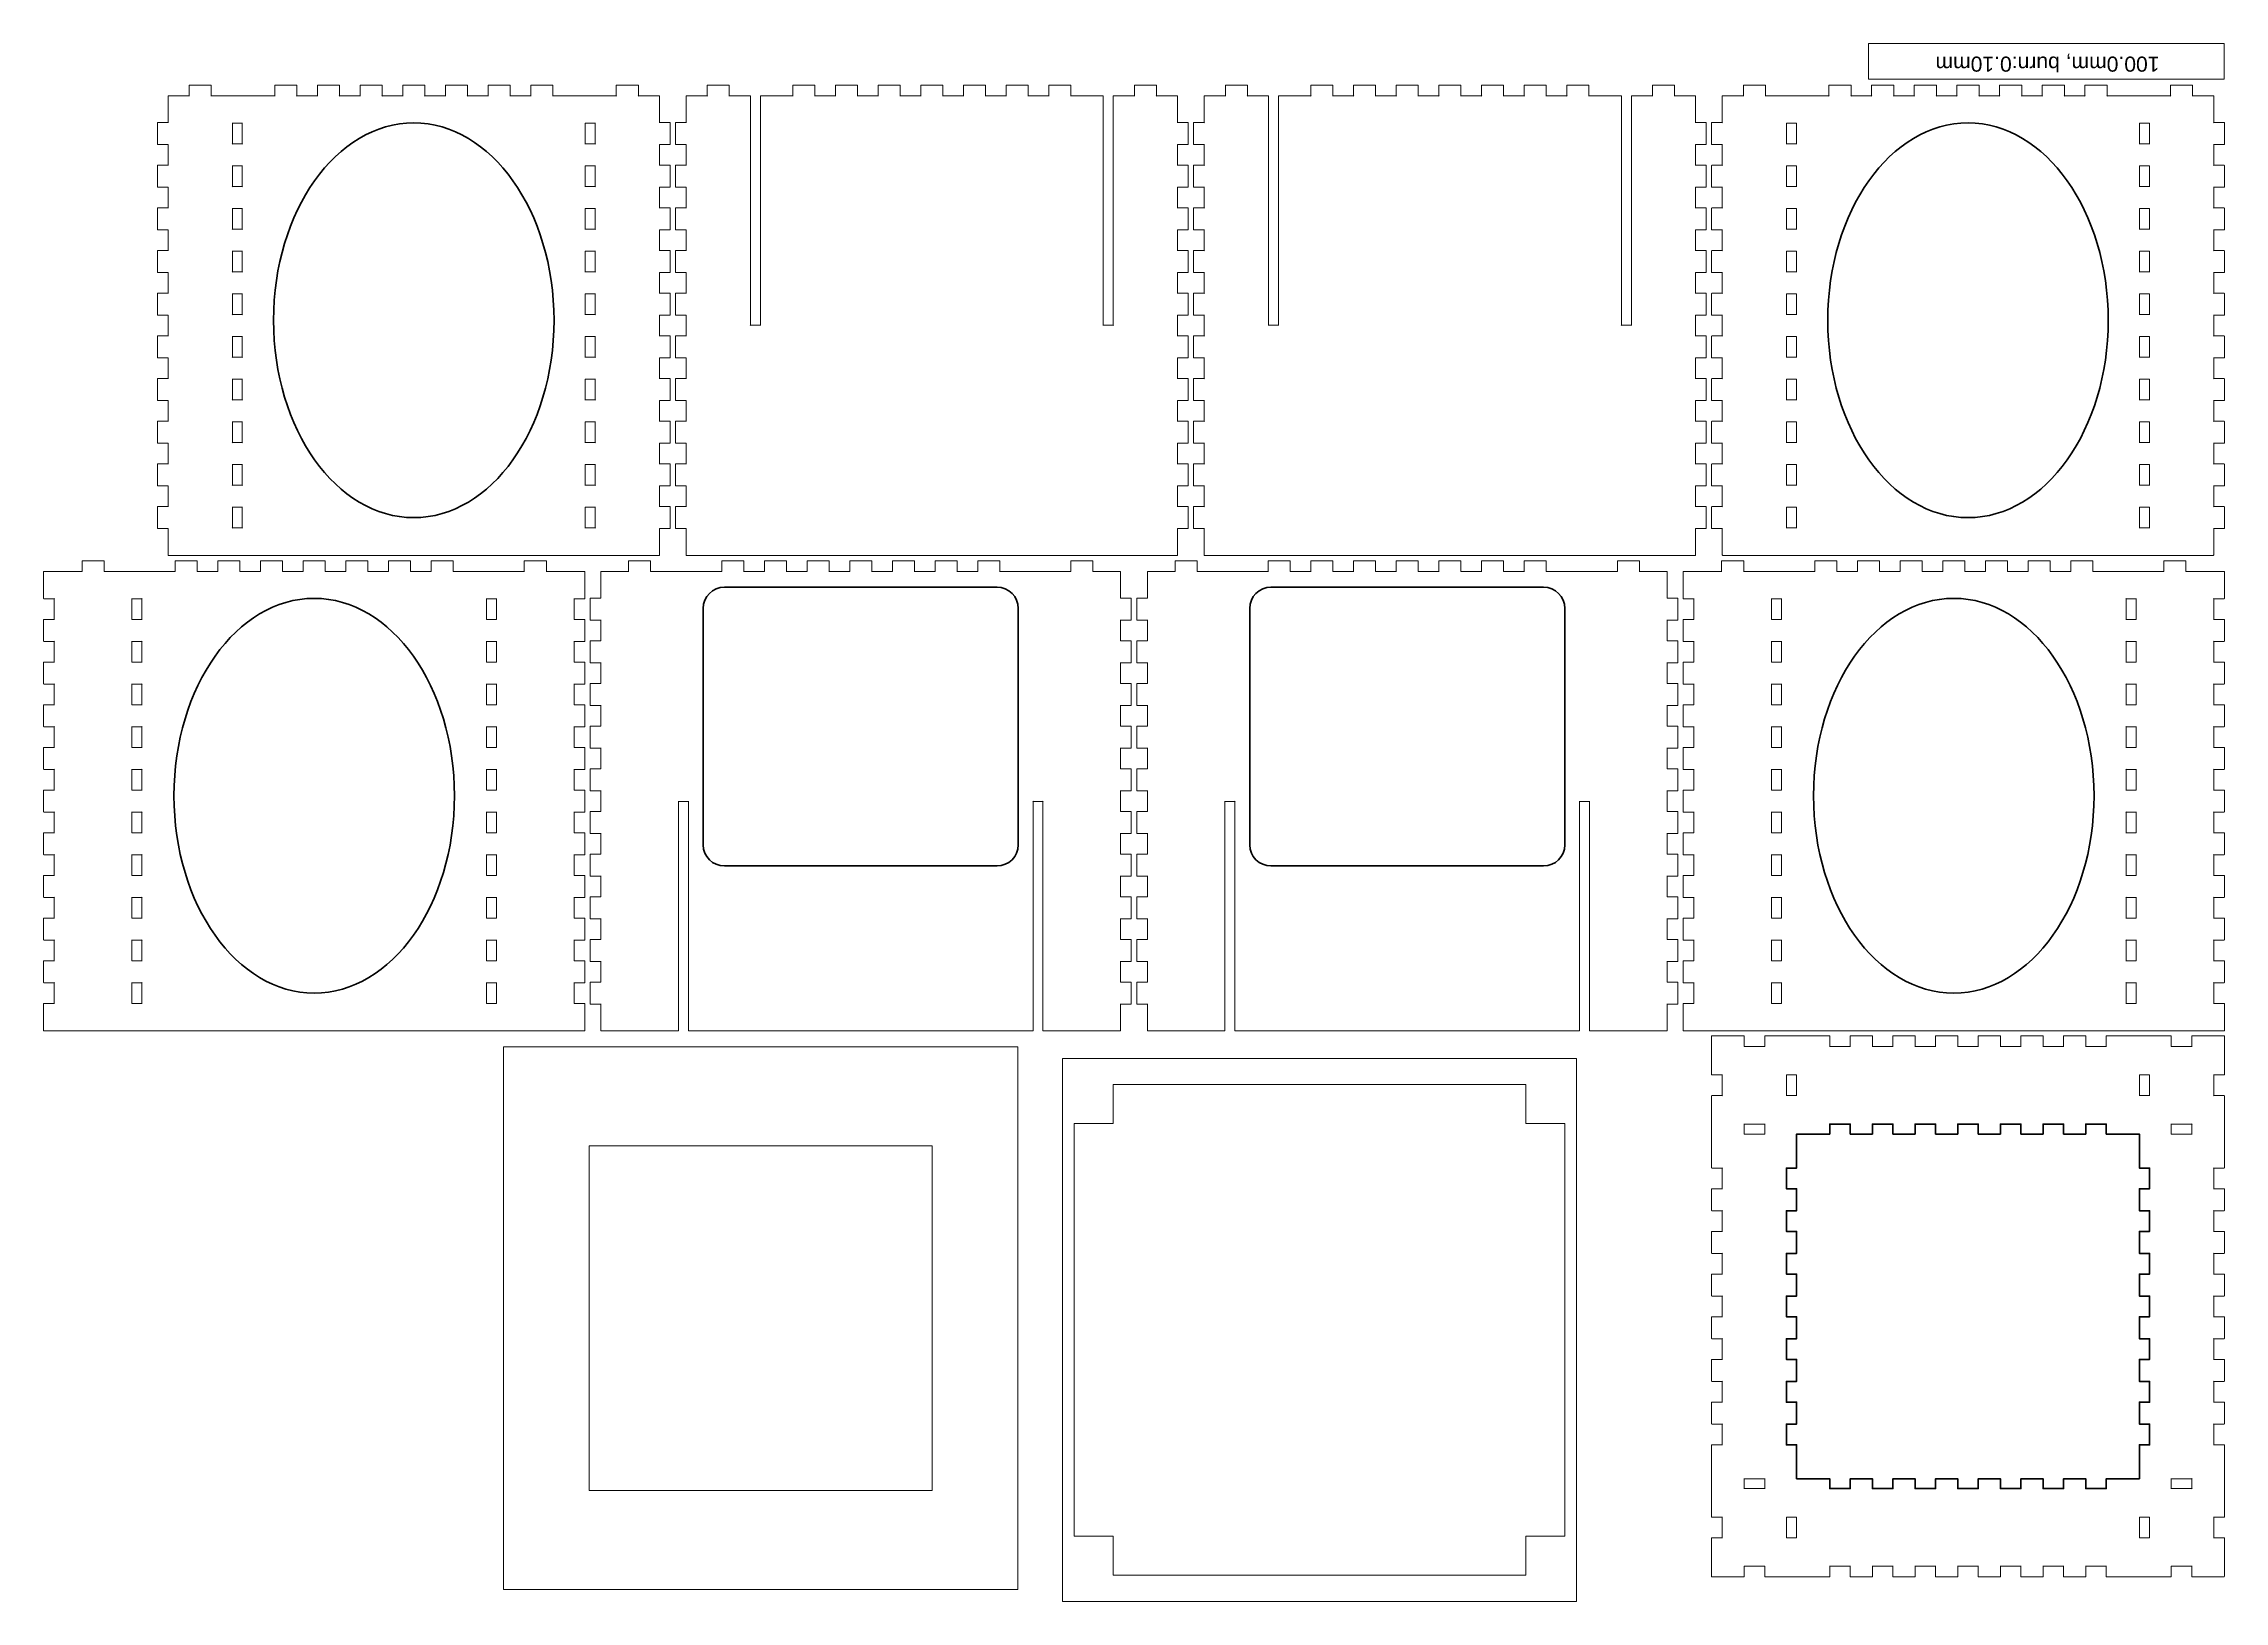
# Model space of a CAD drawing. Header units: millimetres. Extents: x 10 to 623, y 3 to 441.
import ezdxf

# ---------------------------------------------------------------- set-up
doc = ezdxf.new("R2010")
doc.units = ezdxf.units.MM
doc.header["$MEASUREMENT"] = 0
doc.layers.add('Layer 1', color=7, linetype='Continuous', lineweight=0)

# ---------------------------------------------------------------- blocks, each defined once
blk = doc.blocks.new('Block_0')
at = {"layer": 'Layer 1', "color": 18, "lineweight": 20, "true_color": 0x000000}
blk.add_open_spline([(623.2, 441.2), (623.2, 441.2), (523.2, 441.2), (523.2, 441.2), (523.2, 441.2), (523.2, 431.2), (523.2, 431.2), (523.2, 431.2), (623.2, 431.2), (623.2, 431.2), (623.2, 431.2), (623.2, 441.2), (623.2, 441.2)], degree=3, knots=[0, 0, 0, 0, 1, 1, 1, 2, 2, 2, 3, 3, 3, 4, 4, 4, 4], dxfattribs=at)
at = {"layer": 'Layer 1', "insert": (605.05, 438.35), "char_height": 0.2, "attachment_point": 7, "rotation": 180}
blk.add_mtext('\\C1;\\c255;\\FArial|b0|i0|c1;\\H4.248000;\\W1.000000;100.0mm, burn:0.10mm', dxfattribs=at)
blk = doc.blocks.new('Block_1')
at = {"layer": 'Layer 1', "color": 18, "lineweight": 20, "true_color": 0x000000}
blk.add_open_spline([(620.2, 426.5), (620.2, 426.5), (614.36, 426.5), (614.36, 426.5), (614.26, 426.5), (614.36, 426.4), (614.36, 426.5), (614.36, 426.5), (614.36, 429.4), (614.36, 429.4), (614.36, 429.46), (614.32, 429.5), (614.26, 429.5), (614.26, 429.5), (608.26, 429.5), (608.26, 429.5), (608.21, 429.5), (608.16, 429.46), (608.16, 429.4), (608.16, 429.4), (608.16, 426.5), (608.16, 426.5), (608.16, 426.4), (608.26, 426.5), (608.16, 426.5), (608.16, 426.5), (602.32, 426.5), (602.32, 426.5), (602.32, 426.5), (599.32, 426.5), (599.32, 426.5), (599.32, 426.5), (590.3, 426.5), (590.3, 426.5), (590.2, 426.5), (590.3, 426.4), (590.3, 426.5), (590.3, 426.5), (590.3, 429.4), (590.3, 429.4), (590.3, 429.46), (590.25, 429.5), (590.2, 429.5), (590.2, 429.5), (584.2, 429.5), (584.2, 429.5), (584.14, 429.5), (584.1, 429.46), (584.1, 429.4), (584.1, 429.4), (584.1, 426.5), (584.1, 426.5), (584.1, 426.4), (584.2, 426.5), (584.1, 426.5), (584.1, 426.5), (578.3, 426.5), (578.3, 426.5), (578.2, 426.5), (578.3, 426.4), (578.3, 426.5), (578.3, 426.5), (578.3, 429.4), (578.3, 429.4), (578.3, 429.46), (578.25, 429.5), (578.2, 429.5), (578.2, 429.5), (572.2, 429.5), (572.2, 429.5), (572.14, 429.5), (572.1, 429.46), (572.1, 429.4), (572.1, 429.4), (572.1, 426.5), (572.1, 426.5), (572.1, 426.4), (572.2, 426.5), (572.1, 426.5), (572.1, 426.5), (566.3, 426.5), (566.3, 426.5), (566.2, 426.5), (566.3, 426.4), (566.3, 426.5), (566.3, 426.5), (566.3, 429.4), (566.3, 429.4), (566.3, 429.46), (566.25, 429.5), (566.2, 429.5), (566.2, 429.5), (560.2, 429.5), (560.2, 429.5), (560.14, 429.5), (560.1, 429.46), (560.1, 429.4), (560.1, 429.4), (560.1, 426.5), (560.1, 426.5), (560.1, 426.4), (560.2, 426.5), (560.1, 426.5), (560.1, 426.5), (554.3, 426.5), (554.3, 426.5), (554.2, 426.5), (554.3, 426.4), (554.3, 426.5), (554.3, 426.5), (554.3, 429.4), (554.3, 429.4), (554.3, 429.46), (554.25, 429.5), (554.2, 429.5), (554.2, 429.5), (548.2, 429.5), (548.2, 429.5), (548.14, 429.5), (548.1, 429.46), (548.1, 429.4), (548.1, 429.4), (548.1, 426.5), (548.1, 426.5), (548.1, 426.4), (548.2, 426.5), (548.1, 426.5), (548.1, 426.5), (542.3, 426.5), (542.3, 426.5), (542.2, 426.5), (542.3, 426.4), (542.3, 426.5), (542.3, 426.5), (542.3, 429.4), (542.3, 429.4), (542.3, 429.46), (542.25, 429.5), (542.2, 429.5), (542.2, 429.5), (536.2, 429.5), (536.2, 429.5), (536.14, 429.5), (536.1, 429.46), (536.1, 429.4), (536.1, 429.4), (536.1, 426.5), (536.1, 426.5), (536.1, 426.4), (536.2, 426.5), (536.1, 426.5), (536.1, 426.5), (530.3, 426.5), (530.3, 426.5), (530.2, 426.5), (530.3, 426.4), (530.3, 426.5), (530.3, 426.5), (530.3, 429.4), (530.3, 429.4), (530.3, 429.46), (530.25, 429.5), (530.2, 429.5), (530.2, 429.5), (524.2, 429.5), (524.2, 429.5), (524.14, 429.5), (524.1, 429.46), (524.1, 429.4), (524.1, 429.4), (524.1, 426.5), (524.1, 426.5), (524.1, 426.4), (524.2, 426.5), (524.1, 426.5), (524.1, 426.5), (518.3, 426.5), (518.3, 426.5), (518.2, 426.5), (518.3, 426.4), (518.3, 426.5), (518.3, 426.5), (518.3, 429.4), (518.3, 429.4), (518.3, 429.46), (518.25, 429.5), (518.2, 429.5), (518.2, 429.5), (512.2, 429.5), (512.2, 429.5), (512.14, 429.5), (512.1, 429.46), (512.1, 429.4), (512.1, 429.4), (512.1, 426.5), (512.1, 426.5), (512.1, 426.4), (512.2, 426.5), (512.1, 426.5), (512.1, 426.5), (503.07, 426.5), (503.07, 426.5), (503.07, 426.5), (500.07, 426.5), (500.07, 426.5), (500.07, 426.5), (494.24, 426.5), (494.24, 426.5), (494.14, 426.5), (494.24, 426.4), (494.24, 426.5), (494.24, 426.5), (494.24, 429.4), (494.24, 429.4), (494.24, 429.46), (494.19, 429.5), (494.14, 429.5), (494.14, 429.5), (488.14, 429.5), (488.14, 429.5), (488.08, 429.5), (488.04, 429.46), (488.04, 429.4), (488.04, 429.4), (488.04, 426.5), (488.04, 426.5), (488.04, 426.4), (488.14, 426.5), (488.04, 426.5), (488.04, 426.5), (482.2, 426.5), (482.2, 426.5), (482.14, 426.5), (482.1, 426.46), (482.1, 426.4), (482.1, 426.4), (482.1, 419), (482.1, 419), (482.1, 418.9), (482.2, 419), (482.1, 419), (482.1, 419), (479.2, 419), (479.2, 419), (479.14, 419), (479.1, 418.96), (479.1, 418.9), (479.1, 418.9), (479.1, 412.9), (479.1, 412.9), (479.1, 412.85), (479.14, 412.8), (479.2, 412.8), (479.2, 412.8), (482.1, 412.8), (482.1, 412.8), (482.2, 412.8), (482.1, 412.9), (482.1, 412.8), (482.1, 412.8), (482.1, 407), (482.1, 407), (482.1, 406.9), (482.2, 407), (482.1, 407), (482.1, 407), (479.2, 407), (479.2, 407), (479.14, 407), (479.1, 406.96), (479.1, 406.9), (479.1, 406.9), (479.1, 400.9), (479.1, 400.9), (479.1, 400.85), (479.14, 400.8), (479.2, 400.8), (479.2, 400.8), (482.1, 400.8), (482.1, 400.8), (482.2, 400.8), (482.1, 400.9), (482.1, 400.8), (482.1, 400.8), (482.1, 395), (482.1, 395), (482.1, 394.9), (482.2, 395), (482.1, 395), (482.1, 395), (479.2, 395), (479.2, 395), (479.14, 395), (479.1, 394.96), (479.1, 394.9), (479.1, 394.9), (479.1, 388.9), (479.1, 388.9), (479.1, 388.85), (479.14, 388.8), (479.2, 388.8), (479.2, 388.8), (482.1, 388.8), (482.1, 388.8), (482.2, 388.8), (482.1, 388.9), (482.1, 388.8), (482.1, 388.8), (482.1, 383), (482.1, 383), (482.1, 382.9), (482.2, 383), (482.1, 383), (482.1, 383), (479.2, 383), (479.2, 383), (479.14, 383), (479.1, 382.96), (479.1, 382.9), (479.1, 382.9), (479.1, 376.9), (479.1, 376.9), (479.1, 376.85), (479.14, 376.8), (479.2, 376.8), (479.2, 376.8), (482.1, 376.8), (482.1, 376.8), (482.2, 376.8), (482.1, 376.9), (482.1, 376.8), (482.1, 376.8), (482.1, 371), (482.1, 371), (482.1, 370.9), (482.2, 371), (482.1, 371), (482.1, 371), (479.2, 371), (479.2, 371), (479.14, 371), (479.1, 370.96), (479.1, 370.9), (479.1, 370.9), (479.1, 364.9), (479.1, 364.9), (479.1, 364.85), (479.14, 364.8), (479.2, 364.8), (479.2, 364.8), (482.1, 364.8), (482.1, 364.8), (482.2, 364.8), (482.1, 364.9), (482.1, 364.8), (482.1, 364.8), (482.1, 359), (482.1, 359), (482.1, 358.9), (482.2, 359), (482.1, 359), (482.1, 359), (479.2, 359), (479.2, 359), (479.14, 359), (479.1, 358.96), (479.1, 358.9), (479.1, 358.9), (479.1, 352.9), (479.1, 352.9), (479.1, 352.85), (479.14, 352.8), (479.2, 352.8), (479.2, 352.8), (482.1, 352.8), (482.1, 352.8), (482.2, 352.8), (482.1, 352.9), (482.1, 352.8), (482.1, 352.8), (482.1, 347), (482.1, 347), (482.1, 346.9), (482.2, 347), (482.1, 347), (482.1, 347), (479.2, 347), (479.2, 347), (479.14, 347), (479.1, 346.96), (479.1, 346.9), (479.1, 346.9), (479.1, 340.9), (479.1, 340.9), (479.1, 340.85), (479.14, 340.8), (479.2, 340.8), (479.2, 340.8), (482.1, 340.8), (482.1, 340.8), (482.2, 340.8), (482.1, 340.9), (482.1, 340.8), (482.1, 340.8), (482.1, 335), (482.1, 335), (482.1, 334.9), (482.2, 335), (482.1, 335), (482.1, 335), (479.2, 335), (479.2, 335), (479.14, 335), (479.1, 334.96), (479.1, 334.9), (479.1, 334.9), (479.1, 328.9), (479.1, 328.9), (479.1, 328.85), (479.14, 328.8), (479.2, 328.8), (479.2, 328.8), (482.1, 328.8), (482.1, 328.8), (482.2, 328.8), (482.1, 328.9), (482.1, 328.8), (482.1, 328.8), (482.1, 323), (482.1, 323), (482.1, 322.9), (482.2, 323), (482.1, 323), (482.1, 323), (479.2, 323), (479.2, 323), (479.14, 323), (479.1, 322.96), (479.1, 322.9), (479.1, 322.9), (479.1, 316.9), (479.1, 316.9), (479.1, 316.85), (479.14, 316.8), (479.2, 316.8), (479.2, 316.8), (482.1, 316.8), (482.1, 316.8), (482.2, 316.8), (482.1, 316.9), (482.1, 316.8), (482.1, 316.8), (482.1, 311), (482.1, 311), (482.1, 310.9), (482.2, 311), (482.1, 311), (482.1, 311), (479.2, 311), (479.2, 311), (479.14, 311), (479.1, 310.96), (479.1, 310.9), (479.1, 310.9), (479.1, 304.9), (479.1, 304.9), (479.1, 304.85), (479.14, 304.8), (479.2, 304.8), (479.2, 304.8), (482.1, 304.8), (482.1, 304.8), (482.2, 304.8), (482.1, 304.9), (482.1, 304.8), (482.1, 304.8), (482.1, 297.4), (482.1, 297.4), (482.1, 297.35), (482.14, 297.3), (482.2, 297.3), (482.2, 297.3), (620.2, 297.3), (620.2, 297.3), (620.25, 297.3), (620.3, 297.35), (620.3, 297.4), (620.3, 297.4), (620.3, 304.8), (620.3, 304.8), (620.3, 304.9), (620.2, 304.8), (620.3, 304.8), (620.3, 304.8), (623.2, 304.8), (623.2, 304.8), (623.25, 304.8), (623.3, 304.85), (623.3, 304.9), (623.3, 304.9), (623.3, 310.9), (623.3, 310.9), (623.3, 310.96), (623.25, 311), (623.2, 311), (623.2, 311), (620.3, 311), (620.3, 311), (620.2, 311), (620.3, 310.9), (620.3, 311), (620.3, 311), (620.3, 316.8), (620.3, 316.8), (620.3, 316.9), (620.2, 316.8), (620.3, 316.8), (620.3, 316.8), (623.2, 316.8), (623.2, 316.8), (623.25, 316.8), (623.3, 316.85), (623.3, 316.9), (623.3, 316.9), (623.3, 322.9), (623.3, 322.9), (623.3, 322.96), (623.25, 323), (623.2, 323), (623.2, 323), (620.3, 323), (620.3, 323), (620.2, 323), (620.3, 322.9), (620.3, 323), (620.3, 323), (620.3, 328.8), (620.3, 328.8), (620.3, 328.9), (620.2, 328.8), (620.3, 328.8), (620.3, 328.8), (623.2, 328.8), (623.2, 328.8), (623.25, 328.8), (623.3, 328.85), (623.3, 328.9), (623.3, 328.9), (623.3, 334.9), (623.3, 334.9), (623.3, 334.96), (623.25, 335), (623.2, 335), (623.2, 335), (620.3, 335), (620.3, 335), (620.2, 335), (620.3, 334.9), (620.3, 335), (620.3, 335), (620.3, 340.8), (620.3, 340.8), (620.3, 340.9), (620.2, 340.8), (620.3, 340.8), (620.3, 340.8), (623.2, 340.8), (623.2, 340.8), (623.25, 340.8), (623.3, 340.85), (623.3, 340.9), (623.3, 340.9), (623.3, 346.9), (623.3, 346.9), (623.3, 346.96), (623.25, 347), (623.2, 347), (623.2, 347), (620.3, 347), (620.3, 347), (620.2, 347), (620.3, 346.9), (620.3, 347), (620.3, 347), (620.3, 352.8), (620.3, 352.8), (620.3, 352.9), (620.2, 352.8), (620.3, 352.8), (620.3, 352.8), (623.2, 352.8), (623.2, 352.8), (623.25, 352.8), (623.3, 352.85), (623.3, 352.9), (623.3, 352.9), (623.3, 358.9), (623.3, 358.9), (623.3, 358.96), (623.25, 359), (623.2, 359), (623.2, 359), (620.3, 359), (620.3, 359), (620.2, 359), (620.3, 358.9), (620.3, 359), (620.3, 359), (620.3, 364.8), (620.3, 364.8), (620.3, 364.9), (620.2, 364.8), (620.3, 364.8), (620.3, 364.8), (623.2, 364.8), (623.2, 364.8), (623.25, 364.8), (623.3, 364.85), (623.3, 364.9), (623.3, 364.9), (623.3, 370.9), (623.3, 370.9), (623.3, 370.96), (623.25, 371), (623.2, 371), (623.2, 371), (620.3, 371), (620.3, 371), (620.2, 371), (620.3, 370.9), (620.3, 371), (620.3, 371), (620.3, 376.8), (620.3, 376.8), (620.3, 376.9), (620.2, 376.8), (620.3, 376.8), (620.3, 376.8), (623.2, 376.8), (623.2, 376.8), (623.25, 376.8), (623.3, 376.85), (623.3, 376.9), (623.3, 376.9), (623.3, 382.9), (623.3, 382.9), (623.3, 382.96), (623.25, 383), (623.2, 383), (623.2, 383), (620.3, 383), (620.3, 383), (620.2, 383), (620.3, 382.9), (620.3, 383), (620.3, 383), (620.3, 388.8), (620.3, 388.8), (620.3, 388.9), (620.2, 388.8), (620.3, 388.8), (620.3, 388.8), (623.2, 388.8), (623.2, 388.8), (623.25, 388.8), (623.3, 388.85), (623.3, 388.9), (623.3, 388.9), (623.3, 394.9), (623.3, 394.9), (623.3, 394.96), (623.25, 395), (623.2, 395), (623.2, 395), (620.3, 395), (620.3, 395), (620.2, 395), (620.3, 394.9), (620.3, 395), (620.3, 395), (620.3, 400.8), (620.3, 400.8), (620.3, 400.9), (620.2, 400.8), (620.3, 400.8), (620.3, 400.8), (623.2, 400.8), (623.2, 400.8), (623.25, 400.8), (623.3, 400.85), (623.3, 400.9), (623.3, 400.9), (623.3, 406.9), (623.3, 406.9), (623.3, 406.96), (623.25, 407), (623.2, 407), (623.2, 407), (620.3, 407), (620.3, 407), (620.2, 407), (620.3, 406.9), (620.3, 407), (620.3, 407), (620.3, 412.8), (620.3, 412.8), (620.3, 412.9), (620.2, 412.8), (620.3, 412.8), (620.3, 412.8), (623.2, 412.8), (623.2, 412.8), (623.25, 412.8), (623.3, 412.85), (623.3, 412.9), (623.3, 412.9), (623.3, 418.9), (623.3, 418.9), (623.3, 418.96), (623.25, 419), (623.2, 419), (623.2, 419), (620.3, 419), (620.3, 419), (620.2, 419), (620.3, 418.9), (620.3, 419), (620.3, 419), (620.3, 426.4), (620.3, 426.4), (620.3, 426.46), (620.25, 426.5), (620.2, 426.5)], degree=3, knots=[0, 0, 0, 0, 1, 1, 1, 2, 2, 2, 3, 3, 3, 4, 4, 4, 5, 5, 5, 6, 6, 6, 7, 7, 7, 8, 8, 8, 9, 9, 9, 10, 10, 10, 11, 11, 11, 12, 12, 12, 13, 13, 13, 14, 14, 14, 15, 15, 15, 16, 16, 16, 17, 17, 17, 18, 18, 18, 19, 19, 19, 20, 20, 20, 21, 21, 21, 22, 22, 22, 23, 23, 23, 24, 24, 24, 25, 25, 25, 26, 26, 26, 27, 27, 27, 28, 28, 28, 29, 29, 29, 30, 30, 30, 31, 31, 31, 32, 32, 32, 33, 33, 33, 34, 34, 34, 35, 35, 35, 36, 36, 36, 37, 37, 37, 38, 38, 38, 39, 39, 39, 40, 40, 40, 41, 41, 41, 42, 42, 42, 43, 43, 43, 44, 44, 44, 45, 45, 45, 46, 46, 46, 47, 47, 47, 48, 48, 48, 49, 49, 49, 50, 50, 50, 51, 51, 51, 52, 52, 52, 53, 53, 53, 54, 54, 54, 55, 55, 55, 56, 56, 56, 57, 57, 57, 58, 58, 58, 59, 59, 59, 60, 60, 60, 61, 61, 61, 62, 62, 62, 63, 63, 63, 64, 64, 64, 65, 65, 65, 66, 66, 66, 67, 67, 67, 68, 68, 68, 69, 69, 69, 70, 70, 70, 71, 71, 71, 72, 72, 72, 73, 73, 73, 74, 74, 74, 75, 75, 75, 76, 76, 76, 77, 77, 77, 78, 78, 78, 79, 79, 79, 80, 80, 80, 81, 81, 81, 82, 82, 82, 83, 83, 83, 84, 84, 84, 85, 85, 85, 86, 86, 86, 87, 87, 87, 88, 88, 88, 89, 89, 89, 90, 90, 90, 91, 91, 91, 92, 92, 92, 93, 93, 93, 94, 94, 94, 95, 95, 95, 96, 96, 96, 97, 97, 97, 98, 98, 98, 99, 99, 99, 100, 100, 100, 101, 101, 101, 102, 102, 102, 103, 103, 103, 104, 104, 104, 105, 105, 105, 106, 106, 106, 107, 107, 107, 108, 108, 108, 109, 109, 109, 110, 110, 110, 111, 111, 111, 112, 112, 112, 113, 113, 113, 114, 114, 114, 115, 115, 115, 116, 116, 116, 117, 117, 117, 118, 118, 118, 119, 119, 119, 120, 120, 120, 121, 121, 121, 122, 122, 122, 123, 123, 123, 124, 124, 124, 125, 125, 125, 126, 126, 126, 127, 127, 127, 128, 128, 128, 129, 129, 129, 130, 130, 130, 131, 131, 131, 132, 132, 132, 133, 133, 133, 134, 134, 134, 135, 135, 135, 136, 136, 136, 137, 137, 137, 138, 138, 138, 139, 139, 139, 140, 140, 140, 141, 141, 141, 142, 142, 142, 143, 143, 143, 144, 144, 144, 145, 145, 145, 146, 146, 146, 147, 147, 147, 148, 148, 148, 149, 149, 149, 150, 150, 150, 151, 151, 151, 152, 152, 152, 153, 153, 153, 154, 154, 154, 155, 155, 155, 156, 156, 156, 157, 157, 157, 158, 158, 158, 159, 159, 159, 160, 160, 160, 161, 161, 161, 162, 162, 162, 163, 163, 163, 164, 164, 164, 165, 165, 165, 166, 166, 166, 167, 167, 167, 168, 168, 168, 169, 169, 169, 170, 170, 170, 171, 171, 171, 172, 172, 172, 173, 173, 173, 174, 174, 174, 175, 175, 175, 176, 176, 176, 177, 177, 177, 178, 178, 178, 179, 179, 179, 180, 180, 180, 181, 181, 181, 182, 182, 182, 183, 183, 183, 184, 184, 184, 185, 185, 185, 186, 186, 186, 187, 187, 187, 188, 188, 188, 189, 189, 189, 190, 190, 190, 191, 191, 191, 192, 192, 192, 193, 193, 193, 194, 194, 194, 195, 195, 195, 196, 196, 196, 197, 197, 197, 198, 198, 198, 199, 199, 199, 200, 200, 200, 201, 201, 201, 202, 202, 202, 203, 203, 203, 204, 204, 204, 205, 205, 205, 206, 206, 206, 207, 207, 207, 208, 208, 208, 209, 209, 209, 210, 210, 210, 211, 211, 211, 212, 212, 212, 213, 213, 213, 214, 214, 214, 215, 215, 215, 216, 216, 216, 217, 217, 217, 218, 218, 218, 219, 219, 219, 220, 220, 220, 221, 221, 221, 222, 222, 222, 223, 223, 223, 224, 224, 224, 225, 225, 225, 226, 226, 226, 227, 227, 227, 228, 228, 228, 229, 229, 229, 230, 230, 230, 231, 231, 231, 232, 232, 232, 233, 233, 233, 234, 234, 234, 235, 235, 235, 236, 236, 236, 237, 237, 237, 238, 238, 238, 239, 239, 239, 240, 240, 240, 241, 241, 241, 242, 242, 242, 243, 243, 243, 244, 244, 244, 244], dxfattribs=at)
at = {"layer": 'Layer 1', "color": 5, "lineweight": 20, "true_color": 0x0000ff}
for points in [[(500.17, 415.9), (500.17, 415.9), (500.17, 418.8), (500.17, 418.8), (500.17, 418.9), (500.07, 418.8), (500.17, 418.8), (500.17, 418.8), (502.97, 418.8), (502.97, 418.8), (503.07, 418.8), (502.97, 418.9), (502.97, 418.8), (502.97, 418.8), (502.97, 413), (502.97, 413), (502.97, 412.9), (503.07, 413), (502.97, 413), (502.97, 413), (500.17, 413), (500.17, 413), (500.07, 413), (500.17, 412.9), (500.17, 413), (500.17, 413), (500.17, 415.9), (500.17, 415.9)], [(599.42, 415.9), (599.42, 415.9), (599.42, 418.8), (599.42, 418.8), (599.42, 418.9), (599.32, 418.8), (599.42, 418.8), (599.42, 418.8), (602.22, 418.8), (602.22, 418.8), (602.32, 418.8), (602.22, 418.9), (602.22, 418.8), (602.22, 418.8), (602.22, 413), (602.22, 413), (602.22, 412.9), (602.32, 413), (602.22, 413), (602.22, 413), (599.42, 413), (599.42, 413), (599.32, 413), (599.42, 412.9), (599.42, 413), (599.42, 413), (599.42, 415.9), (599.42, 415.9)], [(500.17, 403.9), (500.17, 403.9), (500.17, 406.8), (500.17, 406.8), (500.17, 406.9), (500.07, 406.8), (500.17, 406.8), (500.17, 406.8), (502.97, 406.8), (502.97, 406.8), (503.07, 406.8), (502.97, 406.9), (502.97, 406.8), (502.97, 406.8), (502.97, 401), (502.97, 401), (502.97, 400.9), (503.07, 401), (502.97, 401), (502.97, 401), (500.17, 401), (500.17, 401), (500.07, 401), (500.17, 400.9), (500.17, 401), (500.17, 401), (500.17, 403.9), (500.17, 403.9)], [(599.42, 403.9), (599.42, 403.9), (599.42, 406.8), (599.42, 406.8), (599.42, 406.9), (599.32, 406.8), (599.42, 406.8), (599.42, 406.8), (602.22, 406.8), (602.22, 406.8), (602.32, 406.8), (602.22, 406.9), (602.22, 406.8), (602.22, 406.8), (602.22, 401), (602.22, 401), (602.22, 400.9), (602.32, 401), (602.22, 401), (602.22, 401), (599.42, 401), (599.42, 401), (599.32, 401), (599.42, 400.9), (599.42, 401), (599.42, 401), (599.42, 403.9), (599.42, 403.9)], [(500.17, 391.9), (500.17, 391.9), (500.17, 394.8), (500.17, 394.8), (500.17, 394.9), (500.07, 394.8), (500.17, 394.8), (500.17, 394.8), (502.97, 394.8), (502.97, 394.8), (503.07, 394.8), (502.97, 394.9), (502.97, 394.8), (502.97, 394.8), (502.97, 389), (502.97, 389), (502.97, 388.9), (503.07, 389), (502.97, 389), (502.97, 389), (500.17, 389), (500.17, 389), (500.07, 389), (500.17, 388.9), (500.17, 389), (500.17, 389), (500.17, 391.9), (500.17, 391.9)], [(599.42, 391.9), (599.42, 391.9), (599.42, 394.8), (599.42, 394.8), (599.42, 394.9), (599.32, 394.8), (599.42, 394.8), (599.42, 394.8), (602.22, 394.8), (602.22, 394.8), (602.32, 394.8), (602.22, 394.9), (602.22, 394.8), (602.22, 394.8), (602.22, 389), (602.22, 389), (602.22, 388.9), (602.32, 389), (602.22, 389), (602.22, 389), (599.42, 389), (599.42, 389), (599.32, 389), (599.42, 388.9), (599.42, 389), (599.42, 389), (599.42, 391.9), (599.42, 391.9)], [(500.17, 379.9), (500.17, 379.9), (500.17, 382.8), (500.17, 382.8), (500.17, 382.9), (500.07, 382.8), (500.17, 382.8), (500.17, 382.8), (502.97, 382.8), (502.97, 382.8), (503.07, 382.8), (502.97, 382.9), (502.97, 382.8), (502.97, 382.8), (502.97, 377), (502.97, 377), (502.97, 376.9), (503.07, 377), (502.97, 377), (502.97, 377), (500.17, 377), (500.17, 377), (500.07, 377), (500.17, 376.9), (500.17, 377), (500.17, 377), (500.17, 379.9), (500.17, 379.9)], [(599.42, 379.9), (599.42, 379.9), (599.42, 382.8), (599.42, 382.8), (599.42, 382.9), (599.32, 382.8), (599.42, 382.8), (599.42, 382.8), (602.22, 382.8), (602.22, 382.8), (602.32, 382.8), (602.22, 382.9), (602.22, 382.8), (602.22, 382.8), (602.22, 377), (602.22, 377), (602.22, 376.9), (602.32, 377), (602.22, 377), (602.22, 377), (599.42, 377), (599.42, 377), (599.32, 377), (599.42, 376.9), (599.42, 377), (599.42, 377), (599.42, 379.9), (599.42, 379.9)], [(500.17, 367.9), (500.17, 367.9), (500.17, 370.8), (500.17, 370.8), (500.17, 370.9), (500.07, 370.8), (500.17, 370.8), (500.17, 370.8), (502.97, 370.8), (502.97, 370.8), (503.07, 370.8), (502.97, 370.9), (502.97, 370.8), (502.97, 370.8), (502.97, 365), (502.97, 365), (502.97, 364.9), (503.07, 365), (502.97, 365), (502.97, 365), (500.17, 365), (500.17, 365), (500.07, 365), (500.17, 364.9), (500.17, 365), (500.17, 365), (500.17, 367.9), (500.17, 367.9)], [(599.42, 367.9), (599.42, 367.9), (599.42, 370.8), (599.42, 370.8), (599.42, 370.9), (599.32, 370.8), (599.42, 370.8), (599.42, 370.8), (602.22, 370.8), (602.22, 370.8), (602.32, 370.8), (602.22, 370.9), (602.22, 370.8), (602.22, 370.8), (602.22, 365), (602.22, 365), (602.22, 364.9), (602.32, 365), (602.22, 365), (602.22, 365), (599.42, 365), (599.42, 365), (599.32, 365), (599.42, 364.9), (599.42, 365), (599.42, 365), (599.42, 367.9), (599.42, 367.9)], [(500.17, 355.9), (500.17, 355.9), (500.17, 358.8), (500.17, 358.8), (500.17, 358.9), (500.07, 358.8), (500.17, 358.8), (500.17, 358.8), (502.97, 358.8), (502.97, 358.8), (503.07, 358.8), (502.97, 358.9), (502.97, 358.8), (502.97, 358.8), (502.97, 353), (502.97, 353), (502.97, 352.9), (503.07, 353), (502.97, 353), (502.97, 353), (500.17, 353), (500.17, 353), (500.07, 353), (500.17, 352.9), (500.17, 353), (500.17, 353), (500.17, 355.9), (500.17, 355.9)], [(599.42, 355.9), (599.42, 355.9), (599.42, 358.8), (599.42, 358.8), (599.42, 358.9), (599.32, 358.8), (599.42, 358.8), (599.42, 358.8), (602.22, 358.8), (602.22, 358.8), (602.32, 358.8), (602.22, 358.9), (602.22, 358.8), (602.22, 358.8), (602.22, 353), (602.22, 353), (602.22, 352.9), (602.32, 353), (602.22, 353), (602.22, 353), (599.42, 353), (599.42, 353), (599.32, 353), (599.42, 352.9), (599.42, 353), (599.42, 353), (599.42, 355.9), (599.42, 355.9)], [(500.17, 343.9), (500.17, 343.9), (500.17, 346.8), (500.17, 346.8), (500.17, 346.9), (500.07, 346.8), (500.17, 346.8), (500.17, 346.8), (502.97, 346.8), (502.97, 346.8), (503.07, 346.8), (502.97, 346.9), (502.97, 346.8), (502.97, 346.8), (502.97, 341), (502.97, 341), (502.97, 340.9), (503.07, 341), (502.97, 341), (502.97, 341), (500.17, 341), (500.17, 341), (500.07, 341), (500.17, 340.9), (500.17, 341), (500.17, 341), (500.17, 343.9), (500.17, 343.9)], [(599.42, 343.9), (599.42, 343.9), (599.42, 346.8), (599.42, 346.8), (599.42, 346.9), (599.32, 346.8), (599.42, 346.8), (599.42, 346.8), (602.22, 346.8), (602.22, 346.8), (602.32, 346.8), (602.22, 346.9), (602.22, 346.8), (602.22, 346.8), (602.22, 341), (602.22, 341), (602.22, 340.9), (602.32, 341), (602.22, 341), (602.22, 341), (599.42, 341), (599.42, 341), (599.32, 341), (599.42, 340.9), (599.42, 341), (599.42, 341), (599.42, 343.9), (599.42, 343.9)], [(500.17, 331.9), (500.17, 331.9), (500.17, 334.8), (500.17, 334.8), (500.17, 334.9), (500.07, 334.8), (500.17, 334.8), (500.17, 334.8), (502.97, 334.8), (502.97, 334.8), (503.07, 334.8), (502.97, 334.9), (502.97, 334.8), (502.97, 334.8), (502.97, 329), (502.97, 329), (502.97, 328.9), (503.07, 329), (502.97, 329), (502.97, 329), (500.17, 329), (500.17, 329), (500.07, 329), (500.17, 328.9), (500.17, 329), (500.17, 329), (500.17, 331.9), (500.17, 331.9)], [(599.42, 331.9), (599.42, 331.9), (599.42, 334.8), (599.42, 334.8), (599.42, 334.9), (599.32, 334.8), (599.42, 334.8), (599.42, 334.8), (602.22, 334.8), (602.22, 334.8), (602.32, 334.8), (602.22, 334.9), (602.22, 334.8), (602.22, 334.8), (602.22, 329), (602.22, 329), (602.22, 328.9), (602.32, 329), (602.22, 329), (602.22, 329), (599.42, 329), (599.42, 329), (599.32, 329), (599.42, 328.9), (599.42, 329), (599.42, 329), (599.42, 331.9), (599.42, 331.9)], [(500.17, 319.9), (500.17, 319.9), (500.17, 322.8), (500.17, 322.8), (500.17, 322.9), (500.07, 322.8), (500.17, 322.8), (500.17, 322.8), (502.97, 322.8), (502.97, 322.8), (503.07, 322.8), (502.97, 322.9), (502.97, 322.8), (502.97, 322.8), (502.97, 317), (502.97, 317), (502.97, 316.9), (503.07, 317), (502.97, 317), (502.97, 317), (500.17, 317), (500.17, 317), (500.07, 317), (500.17, 316.9), (500.17, 317), (500.17, 317), (500.17, 319.9), (500.17, 319.9)], [(599.42, 319.9), (599.42, 319.9), (599.42, 322.8), (599.42, 322.8), (599.42, 322.9), (599.32, 322.8), (599.42, 322.8), (599.42, 322.8), (602.22, 322.8), (602.22, 322.8), (602.32, 322.8), (602.22, 322.9), (602.22, 322.8), (602.22, 322.8), (602.22, 317), (602.22, 317), (602.22, 316.9), (602.32, 317), (602.22, 317), (602.22, 317), (599.42, 317), (599.42, 317), (599.32, 317), (599.42, 316.9), (599.42, 317), (599.42, 317), (599.42, 319.9), (599.42, 319.9)], [(500.17, 307.9), (500.17, 307.9), (500.17, 310.8), (500.17, 310.8), (500.17, 310.9), (500.07, 310.8), (500.17, 310.8), (500.17, 310.8), (502.97, 310.8), (502.97, 310.8), (503.07, 310.8), (502.97, 310.9), (502.97, 310.8), (502.97, 310.8), (502.97, 305), (502.97, 305), (502.97, 304.9), (503.07, 305), (502.97, 305), (502.97, 305), (500.17, 305), (500.17, 305), (500.07, 305), (500.17, 304.9), (500.17, 305), (500.17, 305), (500.17, 307.9), (500.17, 307.9)], [(599.42, 307.9), (599.42, 307.9), (599.42, 310.8), (599.42, 310.8), (599.42, 310.9), (599.32, 310.8), (599.42, 310.8), (599.42, 310.8), (602.22, 310.8), (602.22, 310.8), (602.32, 310.8), (602.22, 310.9), (602.22, 310.8), (602.22, 310.8), (602.22, 305), (602.22, 305), (602.22, 304.9), (602.32, 305), (602.22, 305), (602.22, 305), (599.42, 305), (599.42, 305), (599.32, 305), (599.42, 304.9), (599.42, 305), (599.42, 305), (599.42, 307.9), (599.42, 307.9)]]:
    blk.add_open_spline(points, degree=3, knots=[0, 0, 0, 0, 1, 1, 1, 2, 2, 2, 3, 3, 3, 4, 4, 4, 5, 5, 5, 6, 6, 6, 7, 7, 7, 8, 8, 8, 9, 9, 9, 9], dxfattribs=at)
blk = doc.blocks.new('Block_2')
at = {"layer": 'Layer 1', "color": 18, "lineweight": 20, "true_color": 0x000000}
blk.add_open_spline([(183.1, 426.5), (183.1, 426.5), (177.26, 426.5), (177.26, 426.5), (177.16, 426.5), (177.26, 426.4), (177.26, 426.5), (177.26, 426.5), (177.26, 429.4), (177.26, 429.4), (177.26, 429.46), (177.22, 429.5), (177.16, 429.5), (177.16, 429.5), (171.16, 429.5), (171.16, 429.5), (171.11, 429.5), (171.06, 429.46), (171.06, 429.4), (171.06, 429.4), (171.06, 426.5), (171.06, 426.5), (171.06, 426.4), (171.16, 426.5), (171.06, 426.5), (171.06, 426.5), (165.22, 426.5), (165.22, 426.5), (165.22, 426.5), (162.22, 426.5), (162.22, 426.5), (162.22, 426.5), (153.2, 426.5), (153.2, 426.5), (153.1, 426.5), (153.2, 426.4), (153.2, 426.5), (153.2, 426.5), (153.2, 429.4), (153.2, 429.4), (153.2, 429.46), (153.16, 429.5), (153.1, 429.5), (153.1, 429.5), (147.1, 429.5), (147.1, 429.5), (147.04, 429.5), (147, 429.46), (147, 429.4), (147, 429.4), (147, 426.5), (147, 426.5), (147, 426.4), (147.1, 426.5), (147, 426.5), (147, 426.5), (141.2, 426.5), (141.2, 426.5), (141.1, 426.5), (141.2, 426.4), (141.2, 426.5), (141.2, 426.5), (141.2, 429.4), (141.2, 429.4), (141.2, 429.46), (141.16, 429.5), (141.1, 429.5), (141.1, 429.5), (135.1, 429.5), (135.1, 429.5), (135.04, 429.5), (135, 429.46), (135, 429.4), (135, 429.4), (135, 426.5), (135, 426.5), (135, 426.4), (135.1, 426.5), (135, 426.5), (135, 426.5), (129.2, 426.5), (129.2, 426.5), (129.1, 426.5), (129.2, 426.4), (129.2, 426.5), (129.2, 426.5), (129.2, 429.4), (129.2, 429.4), (129.2, 429.46), (129.16, 429.5), (129.1, 429.5), (129.1, 429.5), (123.1, 429.5), (123.1, 429.5), (123.04, 429.5), (123, 429.46), (123, 429.4), (123, 429.4), (123, 426.5), (123, 426.5), (123, 426.4), (123.1, 426.5), (123, 426.5), (123, 426.5), (117.2, 426.5), (117.2, 426.5), (117.1, 426.5), (117.2, 426.4), (117.2, 426.5), (117.2, 426.5), (117.2, 429.4), (117.2, 429.4), (117.2, 429.46), (117.15, 429.5), (117.1, 429.5), (117.1, 429.5), (111.1, 429.5), (111.1, 429.5), (111.04, 429.5), (111, 429.46), (111, 429.4), (111, 429.4), (111, 426.5), (111, 426.5), (111, 426.4), (111.1, 426.5), (111, 426.5), (111, 426.5), (105.2, 426.5), (105.2, 426.5), (105.1, 426.5), (105.2, 426.4), (105.2, 426.5), (105.2, 426.5), (105.2, 429.4), (105.2, 429.4), (105.2, 429.46), (105.15, 429.5), (105.1, 429.5), (105.1, 429.5), (99.1, 429.5), (99.1, 429.5), (99.04, 429.5), (99, 429.46), (99, 429.4), (99, 429.4), (99, 426.5), (99, 426.5), (99, 426.4), (99.1, 426.5), (99, 426.5), (99, 426.5), (93.2, 426.5), (93.2, 426.5), (93.1, 426.5), (93.2, 426.4), (93.2, 426.5), (93.2, 426.5), (93.2, 429.4), (93.2, 429.4), (93.2, 429.46), (93.15, 429.5), (93.1, 429.5), (93.1, 429.5), (87.1, 429.5), (87.1, 429.5), (87.04, 429.5), (87, 429.46), (87, 429.4), (87, 429.4), (87, 426.5), (87, 426.5), (87, 426.4), (87.1, 426.5), (87, 426.5), (87, 426.5), (81.2, 426.5), (81.2, 426.5), (81.1, 426.5), (81.2, 426.4), (81.2, 426.5), (81.2, 426.5), (81.2, 429.4), (81.2, 429.4), (81.2, 429.46), (81.15, 429.5), (81.1, 429.5), (81.1, 429.5), (75.1, 429.5), (75.1, 429.5), (75.05, 429.5), (75, 429.46), (75, 429.4), (75, 429.4), (75, 426.5), (75, 426.5), (75, 426.4), (75.1, 426.5), (75, 426.5), (75, 426.5), (65.97, 426.5), (65.97, 426.5), (65.97, 426.5), (62.97, 426.5), (62.97, 426.5), (62.97, 426.5), (57.14, 426.5), (57.14, 426.5), (57.04, 426.5), (57.14, 426.4), (57.14, 426.5), (57.14, 426.5), (57.14, 429.4), (57.14, 429.4), (57.14, 429.46), (57.09, 429.5), (57.04, 429.5), (57.04, 429.5), (51.04, 429.5), (51.04, 429.5), (50.98, 429.5), (50.94, 429.46), (50.94, 429.4), (50.94, 429.4), (50.94, 426.5), (50.94, 426.5), (50.94, 426.4), (51.04, 426.5), (50.94, 426.5), (50.94, 426.5), (45.1, 426.5), (45.1, 426.5), (45.05, 426.5), (45, 426.46), (45, 426.4), (45, 426.4), (45, 419), (45, 419), (45, 418.9), (45.1, 419), (45, 419), (45, 419), (42.1, 419), (42.1, 419), (42.05, 419), (42, 418.96), (42, 418.9), (42, 418.9), (42, 412.9), (42, 412.9), (42, 412.85), (42.05, 412.8), (42.1, 412.8), (42.1, 412.8), (45, 412.8), (45, 412.8), (45.1, 412.8), (45, 412.9), (45, 412.8), (45, 412.8), (45, 407), (45, 407), (45, 406.9), (45.1, 407), (45, 407), (45, 407), (42.1, 407), (42.1, 407), (42.05, 407), (42, 406.96), (42, 406.9), (42, 406.9), (42, 400.9), (42, 400.9), (42, 400.85), (42.05, 400.8), (42.1, 400.8), (42.1, 400.8), (45, 400.8), (45, 400.8), (45.1, 400.8), (45, 400.9), (45, 400.8), (45, 400.8), (45, 395), (45, 395), (45, 394.9), (45.1, 395), (45, 395), (45, 395), (42.1, 395), (42.1, 395), (42.05, 395), (42, 394.96), (42, 394.9), (42, 394.9), (42, 388.9), (42, 388.9), (42, 388.85), (42.05, 388.8), (42.1, 388.8), (42.1, 388.8), (45, 388.8), (45, 388.8), (45.1, 388.8), (45, 388.9), (45, 388.8), (45, 388.8), (45, 383), (45, 383), (45, 382.9), (45.1, 383), (45, 383), (45, 383), (42.1, 383), (42.1, 383), (42.05, 383), (42, 382.96), (42, 382.9), (42, 382.9), (42, 376.9), (42, 376.9), (42, 376.85), (42.05, 376.8), (42.1, 376.8), (42.1, 376.8), (45, 376.8), (45, 376.8), (45.1, 376.8), (45, 376.9), (45, 376.8), (45, 376.8), (45, 371), (45, 371), (45, 370.9), (45.1, 371), (45, 371), (45, 371), (42.1, 371), (42.1, 371), (42.05, 371), (42, 370.96), (42, 370.9), (42, 370.9), (42, 364.9), (42, 364.9), (42, 364.85), (42.05, 364.8), (42.1, 364.8), (42.1, 364.8), (45, 364.8), (45, 364.8), (45.1, 364.8), (45, 364.9), (45, 364.8), (45, 364.8), (45, 359), (45, 359), (45, 358.9), (45.1, 359), (45, 359), (45, 359), (42.1, 359), (42.1, 359), (42.05, 359), (42, 358.96), (42, 358.9), (42, 358.9), (42, 352.9), (42, 352.9), (42, 352.85), (42.05, 352.8), (42.1, 352.8), (42.1, 352.8), (45, 352.8), (45, 352.8), (45.1, 352.8), (45, 352.9), (45, 352.8), (45, 352.8), (45, 347), (45, 347), (45, 346.9), (45.1, 347), (45, 347), (45, 347), (42.1, 347), (42.1, 347), (42.05, 347), (42, 346.96), (42, 346.9), (42, 346.9), (42, 340.9), (42, 340.9), (42, 340.85), (42.05, 340.8), (42.1, 340.8), (42.1, 340.8), (45, 340.8), (45, 340.8), (45.1, 340.8), (45, 340.9), (45, 340.8), (45, 340.8), (45, 335), (45, 335), (45, 334.9), (45.1, 335), (45, 335), (45, 335), (42.1, 335), (42.1, 335), (42.05, 335), (42, 334.96), (42, 334.9), (42, 334.9), (42, 328.9), (42, 328.9), (42, 328.85), (42.05, 328.8), (42.1, 328.8), (42.1, 328.8), (45, 328.8), (45, 328.8), (45.1, 328.8), (45, 328.9), (45, 328.8), (45, 328.8), (45, 323), (45, 323), (45, 322.9), (45.1, 323), (45, 323), (45, 323), (42.1, 323), (42.1, 323), (42.05, 323), (42, 322.96), (42, 322.9), (42, 322.9), (42, 316.9), (42, 316.9), (42, 316.85), (42.05, 316.8), (42.1, 316.8), (42.1, 316.8), (45, 316.8), (45, 316.8), (45.1, 316.8), (45, 316.9), (45, 316.8), (45, 316.8), (45, 311), (45, 311), (45, 310.9), (45.1, 311), (45, 311), (45, 311), (42.1, 311), (42.1, 311), (42.05, 311), (42, 310.96), (42, 310.9), (42, 310.9), (42, 304.9), (42, 304.9), (42, 304.85), (42.05, 304.8), (42.1, 304.8), (42.1, 304.8), (45, 304.8), (45, 304.8), (45.1, 304.8), (45, 304.9), (45, 304.8), (45, 304.8), (45, 297.4), (45, 297.4), (45, 297.35), (45.05, 297.3), (45.1, 297.3), (45.1, 297.3), (183.1, 297.3), (183.1, 297.3), (183.16, 297.3), (183.2, 297.35), (183.2, 297.4), (183.2, 297.4), (183.2, 304.8), (183.2, 304.8), (183.2, 304.9), (183.1, 304.8), (183.2, 304.8), (183.2, 304.8), (186.1, 304.8), (186.1, 304.8), (186.16, 304.8), (186.2, 304.85), (186.2, 304.9), (186.2, 304.9), (186.2, 310.9), (186.2, 310.9), (186.2, 310.96), (186.16, 311), (186.1, 311), (186.1, 311), (183.2, 311), (183.2, 311), (183.1, 311), (183.2, 310.9), (183.2, 311), (183.2, 311), (183.2, 316.8), (183.2, 316.8), (183.2, 316.9), (183.1, 316.8), (183.2, 316.8), (183.2, 316.8), (186.1, 316.8), (186.1, 316.8), (186.16, 316.8), (186.2, 316.85), (186.2, 316.9), (186.2, 316.9), (186.2, 322.9), (186.2, 322.9), (186.2, 322.96), (186.16, 323), (186.1, 323), (186.1, 323), (183.2, 323), (183.2, 323), (183.1, 323), (183.2, 322.9), (183.2, 323), (183.2, 323), (183.2, 328.8), (183.2, 328.8), (183.2, 328.9), (183.1, 328.8), (183.2, 328.8), (183.2, 328.8), (186.1, 328.8), (186.1, 328.8), (186.16, 328.8), (186.2, 328.85), (186.2, 328.9), (186.2, 328.9), (186.2, 334.9), (186.2, 334.9), (186.2, 334.96), (186.16, 335), (186.1, 335), (186.1, 335), (183.2, 335), (183.2, 335), (183.1, 335), (183.2, 334.9), (183.2, 335), (183.2, 335), (183.2, 340.8), (183.2, 340.8), (183.2, 340.9), (183.1, 340.8), (183.2, 340.8), (183.2, 340.8), (186.1, 340.8), (186.1, 340.8), (186.16, 340.8), (186.2, 340.85), (186.2, 340.9), (186.2, 340.9), (186.2, 346.9), (186.2, 346.9), (186.2, 346.96), (186.16, 347), (186.1, 347), (186.1, 347), (183.2, 347), (183.2, 347), (183.1, 347), (183.2, 346.9), (183.2, 347), (183.2, 347), (183.2, 352.8), (183.2, 352.8), (183.2, 352.9), (183.1, 352.8), (183.2, 352.8), (183.2, 352.8), (186.1, 352.8), (186.1, 352.8), (186.16, 352.8), (186.2, 352.85), (186.2, 352.9), (186.2, 352.9), (186.2, 358.9), (186.2, 358.9), (186.2, 358.96), (186.16, 359), (186.1, 359), (186.1, 359), (183.2, 359), (183.2, 359), (183.1, 359), (183.2, 358.9), (183.2, 359), (183.2, 359), (183.2, 364.8), (183.2, 364.8), (183.2, 364.9), (183.1, 364.8), (183.2, 364.8), (183.2, 364.8), (186.1, 364.8), (186.1, 364.8), (186.16, 364.8), (186.2, 364.85), (186.2, 364.9), (186.2, 364.9), (186.2, 370.9), (186.2, 370.9), (186.2, 370.96), (186.16, 371), (186.1, 371), (186.1, 371), (183.2, 371), (183.2, 371), (183.1, 371), (183.2, 370.9), (183.2, 371), (183.2, 371), (183.2, 376.8), (183.2, 376.8), (183.2, 376.9), (183.1, 376.8), (183.2, 376.8), (183.2, 376.8), (186.1, 376.8), (186.1, 376.8), (186.16, 376.8), (186.2, 376.85), (186.2, 376.9), (186.2, 376.9), (186.2, 382.9), (186.2, 382.9), (186.2, 382.96), (186.16, 383), (186.1, 383), (186.1, 383), (183.2, 383), (183.2, 383), (183.1, 383), (183.2, 382.9), (183.2, 383), (183.2, 383), (183.2, 388.8), (183.2, 388.8), (183.2, 388.9), (183.1, 388.8), (183.2, 388.8), (183.2, 388.8), (186.1, 388.8), (186.1, 388.8), (186.16, 388.8), (186.2, 388.85), (186.2, 388.9), (186.2, 388.9), (186.2, 394.9), (186.2, 394.9), (186.2, 394.96), (186.16, 395), (186.1, 395), (186.1, 395), (183.2, 395), (183.2, 395), (183.1, 395), (183.2, 394.9), (183.2, 395), (183.2, 395), (183.2, 400.8), (183.2, 400.8), (183.2, 400.9), (183.1, 400.8), (183.2, 400.8), (183.2, 400.8), (186.1, 400.8), (186.1, 400.8), (186.16, 400.8), (186.2, 400.85), (186.2, 400.9), (186.2, 400.9), (186.2, 406.9), (186.2, 406.9), (186.2, 406.96), (186.16, 407), (186.1, 407), (186.1, 407), (183.2, 407), (183.2, 407), (183.1, 407), (183.2, 406.9), (183.2, 407), (183.2, 407), (183.2, 412.8), (183.2, 412.8), (183.2, 412.9), (183.1, 412.8), (183.2, 412.8), (183.2, 412.8), (186.1, 412.8), (186.1, 412.8), (186.16, 412.8), (186.2, 412.85), (186.2, 412.9), (186.2, 412.9), (186.2, 418.9), (186.2, 418.9), (186.2, 418.96), (186.16, 419), (186.1, 419), (186.1, 419), (183.2, 419), (183.2, 419), (183.1, 419), (183.2, 418.9), (183.2, 419), (183.2, 419), (183.2, 426.4), (183.2, 426.4), (183.2, 426.46), (183.16, 426.5), (183.1, 426.5)], degree=3, knots=[0, 0, 0, 0, 1, 1, 1, 2, 2, 2, 3, 3, 3, 4, 4, 4, 5, 5, 5, 6, 6, 6, 7, 7, 7, 8, 8, 8, 9, 9, 9, 10, 10, 10, 11, 11, 11, 12, 12, 12, 13, 13, 13, 14, 14, 14, 15, 15, 15, 16, 16, 16, 17, 17, 17, 18, 18, 18, 19, 19, 19, 20, 20, 20, 21, 21, 21, 22, 22, 22, 23, 23, 23, 24, 24, 24, 25, 25, 25, 26, 26, 26, 27, 27, 27, 28, 28, 28, 29, 29, 29, 30, 30, 30, 31, 31, 31, 32, 32, 32, 33, 33, 33, 34, 34, 34, 35, 35, 35, 36, 36, 36, 37, 37, 37, 38, 38, 38, 39, 39, 39, 40, 40, 40, 41, 41, 41, 42, 42, 42, 43, 43, 43, 44, 44, 44, 45, 45, 45, 46, 46, 46, 47, 47, 47, 48, 48, 48, 49, 49, 49, 50, 50, 50, 51, 51, 51, 52, 52, 52, 53, 53, 53, 54, 54, 54, 55, 55, 55, 56, 56, 56, 57, 57, 57, 58, 58, 58, 59, 59, 59, 60, 60, 60, 61, 61, 61, 62, 62, 62, 63, 63, 63, 64, 64, 64, 65, 65, 65, 66, 66, 66, 67, 67, 67, 68, 68, 68, 69, 69, 69, 70, 70, 70, 71, 71, 71, 72, 72, 72, 73, 73, 73, 74, 74, 74, 75, 75, 75, 76, 76, 76, 77, 77, 77, 78, 78, 78, 79, 79, 79, 80, 80, 80, 81, 81, 81, 82, 82, 82, 83, 83, 83, 84, 84, 84, 85, 85, 85, 86, 86, 86, 87, 87, 87, 88, 88, 88, 89, 89, 89, 90, 90, 90, 91, 91, 91, 92, 92, 92, 93, 93, 93, 94, 94, 94, 95, 95, 95, 96, 96, 96, 97, 97, 97, 98, 98, 98, 99, 99, 99, 100, 100, 100, 101, 101, 101, 102, 102, 102, 103, 103, 103, 104, 104, 104, 105, 105, 105, 106, 106, 106, 107, 107, 107, 108, 108, 108, 109, 109, 109, 110, 110, 110, 111, 111, 111, 112, 112, 112, 113, 113, 113, 114, 114, 114, 115, 115, 115, 116, 116, 116, 117, 117, 117, 118, 118, 118, 119, 119, 119, 120, 120, 120, 121, 121, 121, 122, 122, 122, 123, 123, 123, 124, 124, 124, 125, 125, 125, 126, 126, 126, 127, 127, 127, 128, 128, 128, 129, 129, 129, 130, 130, 130, 131, 131, 131, 132, 132, 132, 133, 133, 133, 134, 134, 134, 135, 135, 135, 136, 136, 136, 137, 137, 137, 138, 138, 138, 139, 139, 139, 140, 140, 140, 141, 141, 141, 142, 142, 142, 143, 143, 143, 144, 144, 144, 145, 145, 145, 146, 146, 146, 147, 147, 147, 148, 148, 148, 149, 149, 149, 150, 150, 150, 151, 151, 151, 152, 152, 152, 153, 153, 153, 154, 154, 154, 155, 155, 155, 156, 156, 156, 157, 157, 157, 158, 158, 158, 159, 159, 159, 160, 160, 160, 161, 161, 161, 162, 162, 162, 163, 163, 163, 164, 164, 164, 165, 165, 165, 166, 166, 166, 167, 167, 167, 168, 168, 168, 169, 169, 169, 170, 170, 170, 171, 171, 171, 172, 172, 172, 173, 173, 173, 174, 174, 174, 175, 175, 175, 176, 176, 176, 177, 177, 177, 178, 178, 178, 179, 179, 179, 180, 180, 180, 181, 181, 181, 182, 182, 182, 183, 183, 183, 184, 184, 184, 185, 185, 185, 186, 186, 186, 187, 187, 187, 188, 188, 188, 189, 189, 189, 190, 190, 190, 191, 191, 191, 192, 192, 192, 193, 193, 193, 194, 194, 194, 195, 195, 195, 196, 196, 196, 197, 197, 197, 198, 198, 198, 199, 199, 199, 200, 200, 200, 201, 201, 201, 202, 202, 202, 203, 203, 203, 204, 204, 204, 205, 205, 205, 206, 206, 206, 207, 207, 207, 208, 208, 208, 209, 209, 209, 210, 210, 210, 211, 211, 211, 212, 212, 212, 213, 213, 213, 214, 214, 214, 215, 215, 215, 216, 216, 216, 217, 217, 217, 218, 218, 218, 219, 219, 219, 220, 220, 220, 221, 221, 221, 222, 222, 222, 223, 223, 223, 224, 224, 224, 225, 225, 225, 226, 226, 226, 227, 227, 227, 228, 228, 228, 229, 229, 229, 230, 230, 230, 231, 231, 231, 232, 232, 232, 233, 233, 233, 234, 234, 234, 235, 235, 235, 236, 236, 236, 237, 237, 237, 238, 238, 238, 239, 239, 239, 240, 240, 240, 241, 241, 241, 242, 242, 242, 243, 243, 243, 244, 244, 244, 244], dxfattribs=at)
at = {"layer": 'Layer 1', "color": 5, "lineweight": 20, "true_color": 0x0000ff}
for points in [[(63.08, 415.9), (63.08, 415.9), (63.08, 418.8), (63.08, 418.8), (63.08, 418.9), (62.97, 418.8), (63.08, 418.8), (63.08, 418.8), (65.88, 418.8), (65.88, 418.8), (65.97, 418.8), (65.88, 418.9), (65.88, 418.8), (65.88, 418.8), (65.88, 413), (65.88, 413), (65.88, 412.9), (65.97, 413), (65.88, 413), (65.88, 413), (63.08, 413), (63.08, 413), (62.97, 413), (63.08, 412.9), (63.08, 413), (63.08, 413), (63.08, 415.9), (63.08, 415.9)], [(162.32, 415.9), (162.32, 415.9), (162.32, 418.8), (162.32, 418.8), (162.32, 418.9), (162.22, 418.8), (162.32, 418.8), (162.32, 418.8), (165.13, 418.8), (165.13, 418.8), (165.22, 418.8), (165.13, 418.9), (165.13, 418.8), (165.13, 418.8), (165.13, 413), (165.13, 413), (165.13, 412.9), (165.22, 413), (165.13, 413), (165.13, 413), (162.32, 413), (162.32, 413), (162.22, 413), (162.32, 412.9), (162.32, 413), (162.32, 413), (162.32, 415.9), (162.32, 415.9)], [(63.08, 403.9), (63.08, 403.9), (63.08, 406.8), (63.08, 406.8), (63.08, 406.9), (62.97, 406.8), (63.08, 406.8), (63.08, 406.8), (65.88, 406.8), (65.88, 406.8), (65.97, 406.8), (65.88, 406.9), (65.88, 406.8), (65.88, 406.8), (65.88, 401), (65.88, 401), (65.88, 400.9), (65.97, 401), (65.88, 401), (65.88, 401), (63.08, 401), (63.08, 401), (62.97, 401), (63.08, 400.9), (63.08, 401), (63.08, 401), (63.08, 403.9), (63.08, 403.9)], [(162.32, 403.9), (162.32, 403.9), (162.32, 406.8), (162.32, 406.8), (162.32, 406.9), (162.22, 406.8), (162.32, 406.8), (162.32, 406.8), (165.13, 406.8), (165.13, 406.8), (165.22, 406.8), (165.13, 406.9), (165.13, 406.8), (165.13, 406.8), (165.13, 401), (165.13, 401), (165.13, 400.9), (165.22, 401), (165.13, 401), (165.13, 401), (162.32, 401), (162.32, 401), (162.22, 401), (162.32, 400.9), (162.32, 401), (162.32, 401), (162.32, 403.9), (162.32, 403.9)], [(63.08, 391.9), (63.08, 391.9), (63.08, 394.8), (63.08, 394.8), (63.08, 394.9), (62.97, 394.8), (63.08, 394.8), (63.08, 394.8), (65.88, 394.8), (65.88, 394.8), (65.97, 394.8), (65.88, 394.9), (65.88, 394.8), (65.88, 394.8), (65.88, 389), (65.88, 389), (65.88, 388.9), (65.97, 389), (65.88, 389), (65.88, 389), (63.08, 389), (63.08, 389), (62.97, 389), (63.08, 388.9), (63.08, 389), (63.08, 389), (63.08, 391.9), (63.08, 391.9)], [(162.32, 391.9), (162.32, 391.9), (162.32, 394.8), (162.32, 394.8), (162.32, 394.9), (162.22, 394.8), (162.32, 394.8), (162.32, 394.8), (165.13, 394.8), (165.13, 394.8), (165.22, 394.8), (165.13, 394.9), (165.13, 394.8), (165.13, 394.8), (165.13, 389), (165.13, 389), (165.13, 388.9), (165.22, 389), (165.13, 389), (165.13, 389), (162.32, 389), (162.32, 389), (162.22, 389), (162.32, 388.9), (162.32, 389), (162.32, 389), (162.32, 391.9), (162.32, 391.9)], [(63.08, 379.9), (63.08, 379.9), (63.08, 382.8), (63.08, 382.8), (63.08, 382.9), (62.97, 382.8), (63.08, 382.8), (63.08, 382.8), (65.88, 382.8), (65.88, 382.8), (65.97, 382.8), (65.88, 382.9), (65.88, 382.8), (65.88, 382.8), (65.88, 377), (65.88, 377), (65.88, 376.9), (65.97, 377), (65.88, 377), (65.88, 377), (63.08, 377), (63.08, 377), (62.97, 377), (63.08, 376.9), (63.08, 377), (63.08, 377), (63.08, 379.9), (63.08, 379.9)], [(162.32, 379.9), (162.32, 379.9), (162.32, 382.8), (162.32, 382.8), (162.32, 382.9), (162.22, 382.8), (162.32, 382.8), (162.32, 382.8), (165.13, 382.8), (165.13, 382.8), (165.22, 382.8), (165.13, 382.9), (165.13, 382.8), (165.13, 382.8), (165.13, 377), (165.13, 377), (165.13, 376.9), (165.22, 377), (165.13, 377), (165.13, 377), (162.32, 377), (162.32, 377), (162.22, 377), (162.32, 376.9), (162.32, 377), (162.32, 377), (162.32, 379.9), (162.32, 379.9)], [(63.08, 367.9), (63.08, 367.9), (63.08, 370.8), (63.08, 370.8), (63.08, 370.9), (62.97, 370.8), (63.08, 370.8), (63.08, 370.8), (65.88, 370.8), (65.88, 370.8), (65.97, 370.8), (65.88, 370.9), (65.88, 370.8), (65.88, 370.8), (65.88, 365), (65.88, 365), (65.88, 364.9), (65.97, 365), (65.88, 365), (65.88, 365), (63.08, 365), (63.08, 365), (62.97, 365), (63.08, 364.9), (63.08, 365), (63.08, 365), (63.08, 367.9), (63.08, 367.9)], [(162.32, 367.9), (162.32, 367.9), (162.32, 370.8), (162.32, 370.8), (162.32, 370.9), (162.22, 370.8), (162.32, 370.8), (162.32, 370.8), (165.13, 370.8), (165.13, 370.8), (165.22, 370.8), (165.13, 370.9), (165.13, 370.8), (165.13, 370.8), (165.13, 365), (165.13, 365), (165.13, 364.9), (165.22, 365), (165.13, 365), (165.13, 365), (162.32, 365), (162.32, 365), (162.22, 365), (162.32, 364.9), (162.32, 365), (162.32, 365), (162.32, 367.9), (162.32, 367.9)], [(63.08, 355.9), (63.08, 355.9), (63.08, 358.8), (63.08, 358.8), (63.08, 358.9), (62.97, 358.8), (63.08, 358.8), (63.08, 358.8), (65.88, 358.8), (65.88, 358.8), (65.97, 358.8), (65.88, 358.9), (65.88, 358.8), (65.88, 358.8), (65.88, 353), (65.88, 353), (65.88, 352.9), (65.97, 353), (65.88, 353), (65.88, 353), (63.08, 353), (63.08, 353), (62.97, 353), (63.08, 352.9), (63.08, 353), (63.08, 353), (63.08, 355.9), (63.08, 355.9)], [(162.32, 355.9), (162.32, 355.9), (162.32, 358.8), (162.32, 358.8), (162.32, 358.9), (162.22, 358.8), (162.32, 358.8), (162.32, 358.8), (165.13, 358.8), (165.13, 358.8), (165.22, 358.8), (165.13, 358.9), (165.13, 358.8), (165.13, 358.8), (165.13, 353), (165.13, 353), (165.13, 352.9), (165.22, 353), (165.13, 353), (165.13, 353), (162.32, 353), (162.32, 353), (162.22, 353), (162.32, 352.9), (162.32, 353), (162.32, 353), (162.32, 355.9), (162.32, 355.9)], [(63.08, 343.9), (63.08, 343.9), (63.08, 346.8), (63.08, 346.8), (63.08, 346.9), (62.97, 346.8), (63.08, 346.8), (63.08, 346.8), (65.88, 346.8), (65.88, 346.8), (65.97, 346.8), (65.88, 346.9), (65.88, 346.8), (65.88, 346.8), (65.88, 341), (65.88, 341), (65.88, 340.9), (65.97, 341), (65.88, 341), (65.88, 341), (63.08, 341), (63.08, 341), (62.97, 341), (63.08, 340.9), (63.08, 341), (63.08, 341), (63.08, 343.9), (63.08, 343.9)], [(162.32, 343.9), (162.32, 343.9), (162.32, 346.8), (162.32, 346.8), (162.32, 346.9), (162.22, 346.8), (162.32, 346.8), (162.32, 346.8), (165.13, 346.8), (165.13, 346.8), (165.22, 346.8), (165.13, 346.9), (165.13, 346.8), (165.13, 346.8), (165.13, 341), (165.13, 341), (165.13, 340.9), (165.22, 341), (165.13, 341), (165.13, 341), (162.32, 341), (162.32, 341), (162.22, 341), (162.32, 340.9), (162.32, 341), (162.32, 341), (162.32, 343.9), (162.32, 343.9)], [(63.08, 331.9), (63.08, 331.9), (63.08, 334.8), (63.08, 334.8), (63.08, 334.9), (62.97, 334.8), (63.08, 334.8), (63.08, 334.8), (65.88, 334.8), (65.88, 334.8), (65.97, 334.8), (65.88, 334.9), (65.88, 334.8), (65.88, 334.8), (65.88, 329), (65.88, 329), (65.88, 328.9), (65.97, 329), (65.88, 329), (65.88, 329), (63.08, 329), (63.08, 329), (62.97, 329), (63.08, 328.9), (63.08, 329), (63.08, 329), (63.08, 331.9), (63.08, 331.9)], [(162.32, 331.9), (162.32, 331.9), (162.32, 334.8), (162.32, 334.8), (162.32, 334.9), (162.22, 334.8), (162.32, 334.8), (162.32, 334.8), (165.13, 334.8), (165.13, 334.8), (165.22, 334.8), (165.13, 334.9), (165.13, 334.8), (165.13, 334.8), (165.13, 329), (165.13, 329), (165.13, 328.9), (165.22, 329), (165.13, 329), (165.13, 329), (162.32, 329), (162.32, 329), (162.22, 329), (162.32, 328.9), (162.32, 329), (162.32, 329), (162.32, 331.9), (162.32, 331.9)], [(63.08, 319.9), (63.08, 319.9), (63.08, 322.8), (63.08, 322.8), (63.08, 322.9), (62.97, 322.8), (63.08, 322.8), (63.08, 322.8), (65.88, 322.8), (65.88, 322.8), (65.97, 322.8), (65.88, 322.9), (65.88, 322.8), (65.88, 322.8), (65.88, 317), (65.88, 317), (65.88, 316.9), (65.97, 317), (65.88, 317), (65.88, 317), (63.08, 317), (63.08, 317), (62.97, 317), (63.08, 316.9), (63.08, 317), (63.08, 317), (63.08, 319.9), (63.08, 319.9)], [(162.32, 319.9), (162.32, 319.9), (162.32, 322.8), (162.32, 322.8), (162.32, 322.9), (162.22, 322.8), (162.32, 322.8), (162.32, 322.8), (165.13, 322.8), (165.13, 322.8), (165.22, 322.8), (165.13, 322.9), (165.13, 322.8), (165.13, 322.8), (165.13, 317), (165.13, 317), (165.13, 316.9), (165.22, 317), (165.13, 317), (165.13, 317), (162.32, 317), (162.32, 317), (162.22, 317), (162.32, 316.9), (162.32, 317), (162.32, 317), (162.32, 319.9), (162.32, 319.9)], [(63.08, 307.9), (63.08, 307.9), (63.08, 310.8), (63.08, 310.8), (63.08, 310.9), (62.97, 310.8), (63.08, 310.8), (63.08, 310.8), (65.88, 310.8), (65.88, 310.8), (65.97, 310.8), (65.88, 310.9), (65.88, 310.8), (65.88, 310.8), (65.88, 305), (65.88, 305), (65.88, 304.9), (65.97, 305), (65.88, 305), (65.88, 305), (63.08, 305), (63.08, 305), (62.97, 305), (63.08, 304.9), (63.08, 305), (63.08, 305), (63.08, 307.9), (63.08, 307.9)], [(162.32, 307.9), (162.32, 307.9), (162.32, 310.8), (162.32, 310.8), (162.32, 310.9), (162.22, 310.8), (162.32, 310.8), (162.32, 310.8), (165.13, 310.8), (165.13, 310.8), (165.22, 310.8), (165.13, 310.9), (165.13, 310.8), (165.13, 310.8), (165.13, 305), (165.13, 305), (165.13, 304.9), (165.22, 305), (165.13, 305), (165.13, 305), (162.32, 305), (162.32, 305), (162.22, 305), (162.32, 304.9), (162.32, 305), (162.32, 305), (162.32, 307.9), (162.32, 307.9)]]:
    blk.add_open_spline(points, degree=3, knots=[0, 0, 0, 0, 1, 1, 1, 2, 2, 2, 3, 3, 3, 4, 4, 4, 5, 5, 5, 6, 6, 6, 7, 7, 7, 8, 8, 8, 9, 9, 9, 9], dxfattribs=at)
blk = doc.blocks.new('Block_3')
at = {"layer": 'Layer 1', "color": 18, "lineweight": 20, "true_color": 0x000000}
blk.add_open_spline([(620.2, 292.8), (620.2, 292.8), (612.48, 292.8), (612.48, 292.8), (612.38, 292.8), (612.48, 292.7), (612.48, 292.8), (612.48, 292.8), (612.48, 295.7), (612.48, 295.7), (612.48, 295.76), (612.43, 295.8), (612.38, 295.8), (612.38, 295.8), (606.38, 295.8), (606.38, 295.8), (606.32, 295.8), (606.28, 295.76), (606.28, 295.7), (606.28, 295.7), (606.28, 292.8), (606.28, 292.8), (606.28, 292.7), (606.38, 292.8), (606.28, 292.8), (606.28, 292.8), (598.55, 292.8), (598.55, 292.8), (598.55, 292.8), (595.55, 292.8), (595.55, 292.8), (595.55, 292.8), (586.3, 292.8), (586.3, 292.8), (586.2, 292.8), (586.3, 292.7), (586.3, 292.8), (586.3, 292.8), (586.3, 295.7), (586.3, 295.7), (586.3, 295.76), (586.25, 295.8), (586.2, 295.8), (586.2, 295.8), (580.2, 295.8), (580.2, 295.8), (580.14, 295.8), (580.1, 295.76), (580.1, 295.7), (580.1, 295.7), (580.1, 292.8), (580.1, 292.8), (580.1, 292.7), (580.2, 292.8), (580.1, 292.8), (580.1, 292.8), (574.3, 292.8), (574.3, 292.8), (574.2, 292.8), (574.3, 292.7), (574.3, 292.8), (574.3, 292.8), (574.3, 295.7), (574.3, 295.7), (574.3, 295.76), (574.25, 295.8), (574.2, 295.8), (574.2, 295.8), (568.2, 295.8), (568.2, 295.8), (568.14, 295.8), (568.1, 295.76), (568.1, 295.7), (568.1, 295.7), (568.1, 292.8), (568.1, 292.8), (568.1, 292.7), (568.2, 292.8), (568.1, 292.8), (568.1, 292.8), (562.3, 292.8), (562.3, 292.8), (562.2, 292.8), (562.3, 292.7), (562.3, 292.8), (562.3, 292.8), (562.3, 295.7), (562.3, 295.7), (562.3, 295.76), (562.25, 295.8), (562.2, 295.8), (562.2, 295.8), (556.2, 295.8), (556.2, 295.8), (556.14, 295.8), (556.1, 295.76), (556.1, 295.7), (556.1, 295.7), (556.1, 292.8), (556.1, 292.8), (556.1, 292.7), (556.2, 292.8), (556.1, 292.8), (556.1, 292.8), (550.3, 292.8), (550.3, 292.8), (550.2, 292.8), (550.3, 292.7), (550.3, 292.8), (550.3, 292.8), (550.3, 295.7), (550.3, 295.7), (550.3, 295.76), (550.25, 295.8), (550.2, 295.8), (550.2, 295.8), (544.2, 295.8), (544.2, 295.8), (544.14, 295.8), (544.1, 295.76), (544.1, 295.7), (544.1, 295.7), (544.1, 292.8), (544.1, 292.8), (544.1, 292.7), (544.2, 292.8), (544.1, 292.8), (544.1, 292.8), (538.3, 292.8), (538.3, 292.8), (538.2, 292.8), (538.3, 292.7), (538.3, 292.8), (538.3, 292.8), (538.3, 295.7), (538.3, 295.7), (538.3, 295.76), (538.25, 295.8), (538.2, 295.8), (538.2, 295.8), (532.2, 295.8), (532.2, 295.8), (532.14, 295.8), (532.1, 295.76), (532.1, 295.7), (532.1, 295.7), (532.1, 292.8), (532.1, 292.8), (532.1, 292.7), (532.2, 292.8), (532.1, 292.8), (532.1, 292.8), (526.3, 292.8), (526.3, 292.8), (526.2, 292.8), (526.3, 292.7), (526.3, 292.8), (526.3, 292.8), (526.3, 295.7), (526.3, 295.7), (526.3, 295.76), (526.25, 295.8), (526.2, 295.8), (526.2, 295.8), (520.2, 295.8), (520.2, 295.8), (520.14, 295.8), (520.1, 295.76), (520.1, 295.7), (520.1, 295.7), (520.1, 292.8), (520.1, 292.8), (520.1, 292.7), (520.2, 292.8), (520.1, 292.8), (520.1, 292.8), (514.3, 292.8), (514.3, 292.8), (514.2, 292.8), (514.3, 292.7), (514.3, 292.8), (514.3, 292.8), (514.3, 295.7), (514.3, 295.7), (514.3, 295.76), (514.25, 295.8), (514.2, 295.8), (514.2, 295.8), (508.2, 295.8), (508.2, 295.8), (508.14, 295.8), (508.1, 295.76), (508.1, 295.7), (508.1, 295.7), (508.1, 292.8), (508.1, 292.8), (508.1, 292.7), (508.2, 292.8), (508.1, 292.8), (508.1, 292.8), (498.84, 292.8), (498.84, 292.8), (498.84, 292.8), (495.84, 292.8), (495.84, 292.8), (495.84, 292.8), (488.12, 292.8), (488.12, 292.8), (488.02, 292.8), (488.12, 292.7), (488.12, 292.8), (488.12, 292.8), (488.12, 295.7), (488.12, 295.7), (488.12, 295.76), (488.08, 295.8), (488.02, 295.8), (488.02, 295.8), (482.02, 295.8), (482.02, 295.8), (481.97, 295.8), (481.92, 295.76), (481.92, 295.7), (481.92, 295.7), (481.92, 292.8), (481.92, 292.8), (481.92, 292.7), (482.02, 292.8), (481.92, 292.8), (481.92, 292.8), (474.2, 292.8), (474.2, 292.8), (474.2, 292.8), (471.2, 292.8), (471.2, 292.8), (471.14, 292.8), (471.1, 292.76), (471.1, 292.7), (471.1, 292.7), (471.1, 285.2), (471.1, 285.2), (471.1, 285.15), (471.14, 285.1), (471.2, 285.1), (471.2, 285.1), (474.1, 285.1), (474.1, 285.1), (474.2, 285.1), (474.1, 285.2), (474.1, 285.1), (474.1, 285.1), (474.1, 279.3), (474.1, 279.3), (474.1, 279.2), (474.2, 279.3), (474.1, 279.3), (474.1, 279.3), (471.2, 279.3), (471.2, 279.3), (471.14, 279.3), (471.1, 279.26), (471.1, 279.2), (471.1, 279.2), (471.1, 273.2), (471.1, 273.2), (471.1, 273.15), (471.14, 273.1), (471.2, 273.1), (471.2, 273.1), (474.1, 273.1), (474.1, 273.1), (474.2, 273.1), (474.1, 273.2), (474.1, 273.1), (474.1, 273.1), (474.1, 267.3), (474.1, 267.3), (474.1, 267.2), (474.2, 267.3), (474.1, 267.3), (474.1, 267.3), (471.2, 267.3), (471.2, 267.3), (471.14, 267.3), (471.1, 267.26), (471.1, 267.2), (471.1, 267.2), (471.1, 261.2), (471.1, 261.2), (471.1, 261.15), (471.14, 261.1), (471.2, 261.1), (471.2, 261.1), (474.1, 261.1), (474.1, 261.1), (474.2, 261.1), (474.1, 261.2), (474.1, 261.1), (474.1, 261.1), (474.1, 255.3), (474.1, 255.3), (474.1, 255.2), (474.2, 255.3), (474.1, 255.3), (474.1, 255.3), (471.2, 255.3), (471.2, 255.3), (471.14, 255.3), (471.1, 255.26), (471.1, 255.2), (471.1, 255.2), (471.1, 249.2), (471.1, 249.2), (471.1, 249.15), (471.14, 249.1), (471.2, 249.1), (471.2, 249.1), (474.1, 249.1), (474.1, 249.1), (474.2, 249.1), (474.1, 249.2), (474.1, 249.1), (474.1, 249.1), (474.1, 243.3), (474.1, 243.3), (474.1, 243.2), (474.2, 243.3), (474.1, 243.3), (474.1, 243.3), (471.2, 243.3), (471.2, 243.3), (471.14, 243.3), (471.1, 243.26), (471.1, 243.2), (471.1, 243.2), (471.1, 237.2), (471.1, 237.2), (471.1, 237.15), (471.14, 237.1), (471.2, 237.1), (471.2, 237.1), (474.1, 237.1), (474.1, 237.1), (474.2, 237.1), (474.1, 237.2), (474.1, 237.1), (474.1, 237.1), (474.1, 231.3), (474.1, 231.3), (474.1, 231.2), (474.2, 231.3), (474.1, 231.3), (474.1, 231.3), (471.2, 231.3), (471.2, 231.3), (471.14, 231.3), (471.1, 231.26), (471.1, 231.2), (471.1, 231.2), (471.1, 225.2), (471.1, 225.2), (471.1, 225.15), (471.14, 225.1), (471.2, 225.1), (471.2, 225.1), (474.1, 225.1), (474.1, 225.1), (474.2, 225.1), (474.1, 225.2), (474.1, 225.1), (474.1, 225.1), (474.1, 219.3), (474.1, 219.3), (474.1, 219.2), (474.2, 219.3), (474.1, 219.3), (474.1, 219.3), (471.2, 219.3), (471.2, 219.3), (471.14, 219.3), (471.1, 219.26), (471.1, 219.2), (471.1, 219.2), (471.1, 213.2), (471.1, 213.2), (471.1, 213.15), (471.14, 213.1), (471.2, 213.1), (471.2, 213.1), (474.1, 213.1), (474.1, 213.1), (474.2, 213.1), (474.1, 213.2), (474.1, 213.1), (474.1, 213.1), (474.1, 207.3), (474.1, 207.3), (474.1, 207.2), (474.2, 207.3), (474.1, 207.3), (474.1, 207.3), (471.2, 207.3), (471.2, 207.3), (471.14, 207.3), (471.1, 207.26), (471.1, 207.2), (471.1, 207.2), (471.1, 201.2), (471.1, 201.2), (471.1, 201.15), (471.14, 201.1), (471.2, 201.1), (471.2, 201.1), (474.1, 201.1), (474.1, 201.1), (474.2, 201.1), (474.1, 201.2), (474.1, 201.1), (474.1, 201.1), (474.1, 195.3), (474.1, 195.3), (474.1, 195.2), (474.2, 195.3), (474.1, 195.3), (474.1, 195.3), (471.2, 195.3), (471.2, 195.3), (471.14, 195.3), (471.1, 195.26), (471.1, 195.2), (471.1, 195.2), (471.1, 189.2), (471.1, 189.2), (471.1, 189.15), (471.14, 189.1), (471.2, 189.1), (471.2, 189.1), (474.1, 189.1), (474.1, 189.1), (474.2, 189.1), (474.1, 189.2), (474.1, 189.1), (474.1, 189.1), (474.1, 183.3), (474.1, 183.3), (474.1, 183.2), (474.2, 183.3), (474.1, 183.3), (474.1, 183.3), (471.2, 183.3), (471.2, 183.3), (471.14, 183.3), (471.1, 183.26), (471.1, 183.2), (471.1, 183.2), (471.1, 177.2), (471.1, 177.2), (471.1, 177.15), (471.14, 177.1), (471.2, 177.1), (471.2, 177.1), (474.1, 177.1), (474.1, 177.1), (474.2, 177.1), (474.1, 177.2), (474.1, 177.1), (474.1, 177.1), (474.1, 171.3), (474.1, 171.3), (474.1, 171.2), (474.2, 171.3), (474.1, 171.3), (474.1, 171.3), (471.2, 171.3), (471.2, 171.3), (471.14, 171.3), (471.1, 171.26), (471.1, 171.2), (471.1, 171.2), (471.1, 163.7), (471.1, 163.7), (471.1, 163.65), (471.14, 163.6), (471.2, 163.6), (471.2, 163.6), (474.2, 163.6), (474.2, 163.6), (474.2, 163.6), (495.84, 163.6), (495.84, 163.6), (495.84, 163.6), (498.84, 163.6), (498.84, 163.6), (498.84, 163.6), (595.55, 163.6), (595.55, 163.6), (595.55, 163.6), (598.55, 163.6), (598.55, 163.6), (598.55, 163.6), (620.2, 163.6), (620.2, 163.6), (620.2, 163.6), (623.2, 163.6), (623.2, 163.6), (623.25, 163.6), (623.3, 163.65), (623.3, 163.7), (623.3, 163.7), (623.3, 171.2), (623.3, 171.2), (623.3, 171.26), (623.25, 171.3), (623.2, 171.3), (623.2, 171.3), (620.3, 171.3), (620.3, 171.3), (620.2, 171.3), (620.3, 171.2), (620.3, 171.3), (620.3, 171.3), (620.3, 177.1), (620.3, 177.1), (620.3, 177.2), (620.2, 177.1), (620.3, 177.1), (620.3, 177.1), (623.2, 177.1), (623.2, 177.1), (623.25, 177.1), (623.3, 177.15), (623.3, 177.2), (623.3, 177.2), (623.3, 183.2), (623.3, 183.2), (623.3, 183.26), (623.25, 183.3), (623.2, 183.3), (623.2, 183.3), (620.3, 183.3), (620.3, 183.3), (620.2, 183.3), (620.3, 183.2), (620.3, 183.3), (620.3, 183.3), (620.3, 189.1), (620.3, 189.1), (620.3, 189.2), (620.2, 189.1), (620.3, 189.1), (620.3, 189.1), (623.2, 189.1), (623.2, 189.1), (623.25, 189.1), (623.3, 189.15), (623.3, 189.2), (623.3, 189.2), (623.3, 195.2), (623.3, 195.2), (623.3, 195.26), (623.25, 195.3), (623.2, 195.3), (623.2, 195.3), (620.3, 195.3), (620.3, 195.3), (620.2, 195.3), (620.3, 195.2), (620.3, 195.3), (620.3, 195.3), (620.3, 201.1), (620.3, 201.1), (620.3, 201.2), (620.2, 201.1), (620.3, 201.1), (620.3, 201.1), (623.2, 201.1), (623.2, 201.1), (623.25, 201.1), (623.3, 201.15), (623.3, 201.2), (623.3, 201.2), (623.3, 207.2), (623.3, 207.2), (623.3, 207.26), (623.25, 207.3), (623.2, 207.3), (623.2, 207.3), (620.3, 207.3), (620.3, 207.3), (620.2, 207.3), (620.3, 207.2), (620.3, 207.3), (620.3, 207.3), (620.3, 213.1), (620.3, 213.1), (620.3, 213.2), (620.2, 213.1), (620.3, 213.1), (620.3, 213.1), (623.2, 213.1), (623.2, 213.1), (623.25, 213.1), (623.3, 213.15), (623.3, 213.2), (623.3, 213.2), (623.3, 219.2), (623.3, 219.2), (623.3, 219.26), (623.25, 219.3), (623.2, 219.3), (623.2, 219.3), (620.3, 219.3), (620.3, 219.3), (620.2, 219.3), (620.3, 219.2), (620.3, 219.3), (620.3, 219.3), (620.3, 225.1), (620.3, 225.1), (620.3, 225.2), (620.2, 225.1), (620.3, 225.1), (620.3, 225.1), (623.2, 225.1), (623.2, 225.1), (623.25, 225.1), (623.3, 225.15), (623.3, 225.2), (623.3, 225.2), (623.3, 231.2), (623.3, 231.2), (623.3, 231.26), (623.25, 231.3), (623.2, 231.3), (623.2, 231.3), (620.3, 231.3), (620.3, 231.3), (620.2, 231.3), (620.3, 231.2), (620.3, 231.3), (620.3, 231.3), (620.3, 237.1), (620.3, 237.1), (620.3, 237.2), (620.2, 237.1), (620.3, 237.1), (620.3, 237.1), (623.2, 237.1), (623.2, 237.1), (623.25, 237.1), (623.3, 237.15), (623.3, 237.2), (623.3, 237.2), (623.3, 243.2), (623.3, 243.2), (623.3, 243.26), (623.25, 243.3), (623.2, 243.3), (623.2, 243.3), (620.3, 243.3), (620.3, 243.3), (620.2, 243.3), (620.3, 243.2), (620.3, 243.3), (620.3, 243.3), (620.3, 249.1), (620.3, 249.1), (620.3, 249.2), (620.2, 249.1), (620.3, 249.1), (620.3, 249.1), (623.2, 249.1), (623.2, 249.1), (623.25, 249.1), (623.3, 249.15), (623.3, 249.2), (623.3, 249.2), (623.3, 255.2), (623.3, 255.2), (623.3, 255.26), (623.25, 255.3), (623.2, 255.3), (623.2, 255.3), (620.3, 255.3), (620.3, 255.3), (620.2, 255.3), (620.3, 255.2), (620.3, 255.3), (620.3, 255.3), (620.3, 261.1), (620.3, 261.1), (620.3, 261.2), (620.2, 261.1), (620.3, 261.1), (620.3, 261.1), (623.2, 261.1), (623.2, 261.1), (623.25, 261.1), (623.3, 261.15), (623.3, 261.2), (623.3, 261.2), (623.3, 267.2), (623.3, 267.2), (623.3, 267.26), (623.25, 267.3), (623.2, 267.3), (623.2, 267.3), (620.3, 267.3), (620.3, 267.3), (620.2, 267.3), (620.3, 267.2), (620.3, 267.3), (620.3, 267.3), (620.3, 273.1), (620.3, 273.1), (620.3, 273.2), (620.2, 273.1), (620.3, 273.1), (620.3, 273.1), (623.2, 273.1), (623.2, 273.1), (623.25, 273.1), (623.3, 273.15), (623.3, 273.2), (623.3, 273.2), (623.3, 279.2), (623.3, 279.2), (623.3, 279.26), (623.25, 279.3), (623.2, 279.3), (623.2, 279.3), (620.3, 279.3), (620.3, 279.3), (620.2, 279.3), (620.3, 279.2), (620.3, 279.3), (620.3, 279.3), (620.3, 285.1), (620.3, 285.1), (620.3, 285.2), (620.2, 285.1), (620.3, 285.1), (620.3, 285.1), (623.2, 285.1), (623.2, 285.1), (623.25, 285.1), (623.3, 285.15), (623.3, 285.2), (623.3, 285.2), (623.3, 292.7), (623.3, 292.7), (623.3, 292.76), (623.25, 292.8), (623.2, 292.8), (623.2, 292.8), (620.2, 292.8), (620.2, 292.8)], degree=3, knots=[0, 0, 0, 0, 1, 1, 1, 2, 2, 2, 3, 3, 3, 4, 4, 4, 5, 5, 5, 6, 6, 6, 7, 7, 7, 8, 8, 8, 9, 9, 9, 10, 10, 10, 11, 11, 11, 12, 12, 12, 13, 13, 13, 14, 14, 14, 15, 15, 15, 16, 16, 16, 17, 17, 17, 18, 18, 18, 19, 19, 19, 20, 20, 20, 21, 21, 21, 22, 22, 22, 23, 23, 23, 24, 24, 24, 25, 25, 25, 26, 26, 26, 27, 27, 27, 28, 28, 28, 29, 29, 29, 30, 30, 30, 31, 31, 31, 32, 32, 32, 33, 33, 33, 34, 34, 34, 35, 35, 35, 36, 36, 36, 37, 37, 37, 38, 38, 38, 39, 39, 39, 40, 40, 40, 41, 41, 41, 42, 42, 42, 43, 43, 43, 44, 44, 44, 45, 45, 45, 46, 46, 46, 47, 47, 47, 48, 48, 48, 49, 49, 49, 50, 50, 50, 51, 51, 51, 52, 52, 52, 53, 53, 53, 54, 54, 54, 55, 55, 55, 56, 56, 56, 57, 57, 57, 58, 58, 58, 59, 59, 59, 60, 60, 60, 61, 61, 61, 62, 62, 62, 63, 63, 63, 64, 64, 64, 65, 65, 65, 66, 66, 66, 67, 67, 67, 68, 68, 68, 69, 69, 69, 70, 70, 70, 71, 71, 71, 72, 72, 72, 73, 73, 73, 74, 74, 74, 75, 75, 75, 76, 76, 76, 77, 77, 77, 78, 78, 78, 79, 79, 79, 80, 80, 80, 81, 81, 81, 82, 82, 82, 83, 83, 83, 84, 84, 84, 85, 85, 85, 86, 86, 86, 87, 87, 87, 88, 88, 88, 89, 89, 89, 90, 90, 90, 91, 91, 91, 92, 92, 92, 93, 93, 93, 94, 94, 94, 95, 95, 95, 96, 96, 96, 97, 97, 97, 98, 98, 98, 99, 99, 99, 100, 100, 100, 101, 101, 101, 102, 102, 102, 103, 103, 103, 104, 104, 104, 105, 105, 105, 106, 106, 106, 107, 107, 107, 108, 108, 108, 109, 109, 109, 110, 110, 110, 111, 111, 111, 112, 112, 112, 113, 113, 113, 114, 114, 114, 115, 115, 115, 116, 116, 116, 117, 117, 117, 118, 118, 118, 119, 119, 119, 120, 120, 120, 121, 121, 121, 122, 122, 122, 123, 123, 123, 124, 124, 124, 125, 125, 125, 126, 126, 126, 127, 127, 127, 128, 128, 128, 129, 129, 129, 130, 130, 130, 131, 131, 131, 132, 132, 132, 133, 133, 133, 134, 134, 134, 135, 135, 135, 136, 136, 136, 137, 137, 137, 138, 138, 138, 139, 139, 139, 140, 140, 140, 141, 141, 141, 142, 142, 142, 143, 143, 143, 144, 144, 144, 145, 145, 145, 146, 146, 146, 147, 147, 147, 148, 148, 148, 149, 149, 149, 150, 150, 150, 151, 151, 151, 152, 152, 152, 153, 153, 153, 154, 154, 154, 155, 155, 155, 156, 156, 156, 157, 157, 157, 158, 158, 158, 159, 159, 159, 160, 160, 160, 161, 161, 161, 162, 162, 162, 163, 163, 163, 164, 164, 164, 165, 165, 165, 166, 166, 166, 167, 167, 167, 168, 168, 168, 169, 169, 169, 170, 170, 170, 171, 171, 171, 172, 172, 172, 173, 173, 173, 174, 174, 174, 175, 175, 175, 176, 176, 176, 177, 177, 177, 178, 178, 178, 179, 179, 179, 180, 180, 180, 181, 181, 181, 182, 182, 182, 183, 183, 183, 184, 184, 184, 185, 185, 185, 186, 186, 186, 187, 187, 187, 188, 188, 188, 189, 189, 189, 190, 190, 190, 191, 191, 191, 192, 192, 192, 193, 193, 193, 194, 194, 194, 195, 195, 195, 196, 196, 196, 197, 197, 197, 198, 198, 198, 199, 199, 199, 200, 200, 200, 201, 201, 201, 202, 202, 202, 203, 203, 203, 204, 204, 204, 205, 205, 205, 206, 206, 206, 207, 207, 207, 208, 208, 208, 209, 209, 209, 210, 210, 210, 211, 211, 211, 212, 212, 212, 213, 213, 213, 214, 214, 214, 215, 215, 215, 216, 216, 216, 217, 217, 217, 218, 218, 218, 219, 219, 219, 220, 220, 220, 221, 221, 221, 222, 222, 222, 223, 223, 223, 224, 224, 224, 225, 225, 225, 226, 226, 226, 227, 227, 227, 228, 228, 228, 229, 229, 229, 230, 230, 230, 231, 231, 231, 232, 232, 232, 233, 233, 233, 234, 234, 234, 235, 235, 235, 236, 236, 236, 237, 237, 237, 238, 238, 238, 239, 239, 239, 240, 240, 240, 241, 241, 241, 242, 242, 242, 243, 243, 243, 244, 244, 244, 245, 245, 245, 246, 246, 246, 247, 247, 247, 248, 248, 248, 249, 249, 249, 250, 250, 250, 251, 251, 251, 252, 252, 252, 252], dxfattribs=at)
at = {"layer": 'Layer 1', "color": 5, "lineweight": 20, "true_color": 0x0000ff}
for points in [[(495.94, 282.2), (495.94, 282.2), (495.94, 285.1), (495.94, 285.1), (495.94, 285.2), (495.84, 285.1), (495.94, 285.1), (495.94, 285.1), (498.74, 285.1), (498.74, 285.1), (498.84, 285.1), (498.74, 285.2), (498.74, 285.1), (498.74, 285.1), (498.74, 279.3), (498.74, 279.3), (498.74, 279.2), (498.84, 279.3), (498.74, 279.3), (498.74, 279.3), (495.94, 279.3), (495.94, 279.3), (495.84, 279.3), (495.94, 279.2), (495.94, 279.3), (495.94, 279.3), (495.94, 282.2), (495.94, 282.2)], [(595.65, 282.2), (595.65, 282.2), (595.65, 285.1), (595.65, 285.1), (595.65, 285.2), (595.55, 285.1), (595.65, 285.1), (595.65, 285.1), (598.45, 285.1), (598.45, 285.1), (598.55, 285.1), (598.45, 285.2), (598.45, 285.1), (598.45, 285.1), (598.45, 279.3), (598.45, 279.3), (598.45, 279.2), (598.55, 279.3), (598.45, 279.3), (598.45, 279.3), (595.65, 279.3), (595.65, 279.3), (595.55, 279.3), (595.65, 279.2), (595.65, 279.3), (595.65, 279.3), (595.65, 282.2), (595.65, 282.2)], [(495.94, 270.2), (495.94, 270.2), (495.94, 273.1), (495.94, 273.1), (495.94, 273.2), (495.84, 273.1), (495.94, 273.1), (495.94, 273.1), (498.74, 273.1), (498.74, 273.1), (498.84, 273.1), (498.74, 273.2), (498.74, 273.1), (498.74, 273.1), (498.74, 267.3), (498.74, 267.3), (498.74, 267.2), (498.84, 267.3), (498.74, 267.3), (498.74, 267.3), (495.94, 267.3), (495.94, 267.3), (495.84, 267.3), (495.94, 267.2), (495.94, 267.3), (495.94, 267.3), (495.94, 270.2), (495.94, 270.2)], [(595.65, 270.2), (595.65, 270.2), (595.65, 273.1), (595.65, 273.1), (595.65, 273.2), (595.55, 273.1), (595.65, 273.1), (595.65, 273.1), (598.45, 273.1), (598.45, 273.1), (598.55, 273.1), (598.45, 273.2), (598.45, 273.1), (598.45, 273.1), (598.45, 267.3), (598.45, 267.3), (598.45, 267.2), (598.55, 267.3), (598.45, 267.3), (598.45, 267.3), (595.65, 267.3), (595.65, 267.3), (595.55, 267.3), (595.65, 267.2), (595.65, 267.3), (595.65, 267.3), (595.65, 270.2), (595.65, 270.2)], [(495.94, 258.2), (495.94, 258.2), (495.94, 261.1), (495.94, 261.1), (495.94, 261.2), (495.84, 261.1), (495.94, 261.1), (495.94, 261.1), (498.74, 261.1), (498.74, 261.1), (498.84, 261.1), (498.74, 261.2), (498.74, 261.1), (498.74, 261.1), (498.74, 255.3), (498.74, 255.3), (498.74, 255.2), (498.84, 255.3), (498.74, 255.3), (498.74, 255.3), (495.94, 255.3), (495.94, 255.3), (495.84, 255.3), (495.94, 255.2), (495.94, 255.3), (495.94, 255.3), (495.94, 258.2), (495.94, 258.2)], [(595.65, 258.2), (595.65, 258.2), (595.65, 261.1), (595.65, 261.1), (595.65, 261.2), (595.55, 261.1), (595.65, 261.1), (595.65, 261.1), (598.45, 261.1), (598.45, 261.1), (598.55, 261.1), (598.45, 261.2), (598.45, 261.1), (598.45, 261.1), (598.45, 255.3), (598.45, 255.3), (598.45, 255.2), (598.55, 255.3), (598.45, 255.3), (598.45, 255.3), (595.65, 255.3), (595.65, 255.3), (595.55, 255.3), (595.65, 255.2), (595.65, 255.3), (595.65, 255.3), (595.65, 258.2), (595.65, 258.2)], [(495.94, 246.2), (495.94, 246.2), (495.94, 249.1), (495.94, 249.1), (495.94, 249.2), (495.84, 249.1), (495.94, 249.1), (495.94, 249.1), (498.74, 249.1), (498.74, 249.1), (498.84, 249.1), (498.74, 249.2), (498.74, 249.1), (498.74, 249.1), (498.74, 243.3), (498.74, 243.3), (498.74, 243.2), (498.84, 243.3), (498.74, 243.3), (498.74, 243.3), (495.94, 243.3), (495.94, 243.3), (495.84, 243.3), (495.94, 243.2), (495.94, 243.3), (495.94, 243.3), (495.94, 246.2), (495.94, 246.2)], [(595.65, 246.2), (595.65, 246.2), (595.65, 249.1), (595.65, 249.1), (595.65, 249.2), (595.55, 249.1), (595.65, 249.1), (595.65, 249.1), (598.45, 249.1), (598.45, 249.1), (598.55, 249.1), (598.45, 249.2), (598.45, 249.1), (598.45, 249.1), (598.45, 243.3), (598.45, 243.3), (598.45, 243.2), (598.55, 243.3), (598.45, 243.3), (598.45, 243.3), (595.65, 243.3), (595.65, 243.3), (595.55, 243.3), (595.65, 243.2), (595.65, 243.3), (595.65, 243.3), (595.65, 246.2), (595.65, 246.2)], [(495.94, 234.2), (495.94, 234.2), (495.94, 237.1), (495.94, 237.1), (495.94, 237.2), (495.84, 237.1), (495.94, 237.1), (495.94, 237.1), (498.74, 237.1), (498.74, 237.1), (498.84, 237.1), (498.74, 237.2), (498.74, 237.1), (498.74, 237.1), (498.74, 231.3), (498.74, 231.3), (498.74, 231.2), (498.84, 231.3), (498.74, 231.3), (498.74, 231.3), (495.94, 231.3), (495.94, 231.3), (495.84, 231.3), (495.94, 231.2), (495.94, 231.3), (495.94, 231.3), (495.94, 234.2), (495.94, 234.2)], [(595.65, 234.2), (595.65, 234.2), (595.65, 237.1), (595.65, 237.1), (595.65, 237.2), (595.55, 237.1), (595.65, 237.1), (595.65, 237.1), (598.45, 237.1), (598.45, 237.1), (598.55, 237.1), (598.45, 237.2), (598.45, 237.1), (598.45, 237.1), (598.45, 231.3), (598.45, 231.3), (598.45, 231.2), (598.55, 231.3), (598.45, 231.3), (598.45, 231.3), (595.65, 231.3), (595.65, 231.3), (595.55, 231.3), (595.65, 231.2), (595.65, 231.3), (595.65, 231.3), (595.65, 234.2), (595.65, 234.2)], [(495.94, 222.2), (495.94, 222.2), (495.94, 225.1), (495.94, 225.1), (495.94, 225.2), (495.84, 225.1), (495.94, 225.1), (495.94, 225.1), (498.74, 225.1), (498.74, 225.1), (498.84, 225.1), (498.74, 225.2), (498.74, 225.1), (498.74, 225.1), (498.74, 219.3), (498.74, 219.3), (498.74, 219.2), (498.84, 219.3), (498.74, 219.3), (498.74, 219.3), (495.94, 219.3), (495.94, 219.3), (495.84, 219.3), (495.94, 219.2), (495.94, 219.3), (495.94, 219.3), (495.94, 222.2), (495.94, 222.2)], [(595.65, 222.2), (595.65, 222.2), (595.65, 225.1), (595.65, 225.1), (595.65, 225.2), (595.55, 225.1), (595.65, 225.1), (595.65, 225.1), (598.45, 225.1), (598.45, 225.1), (598.55, 225.1), (598.45, 225.2), (598.45, 225.1), (598.45, 225.1), (598.45, 219.3), (598.45, 219.3), (598.45, 219.2), (598.55, 219.3), (598.45, 219.3), (598.45, 219.3), (595.65, 219.3), (595.65, 219.3), (595.55, 219.3), (595.65, 219.2), (595.65, 219.3), (595.65, 219.3), (595.65, 222.2), (595.65, 222.2)], [(495.94, 210.2), (495.94, 210.2), (495.94, 213.1), (495.94, 213.1), (495.94, 213.2), (495.84, 213.1), (495.94, 213.1), (495.94, 213.1), (498.74, 213.1), (498.74, 213.1), (498.84, 213.1), (498.74, 213.2), (498.74, 213.1), (498.74, 213.1), (498.74, 207.3), (498.74, 207.3), (498.74, 207.2), (498.84, 207.3), (498.74, 207.3), (498.74, 207.3), (495.94, 207.3), (495.94, 207.3), (495.84, 207.3), (495.94, 207.2), (495.94, 207.3), (495.94, 207.3), (495.94, 210.2), (495.94, 210.2)], [(595.65, 210.2), (595.65, 210.2), (595.65, 213.1), (595.65, 213.1), (595.65, 213.2), (595.55, 213.1), (595.65, 213.1), (595.65, 213.1), (598.45, 213.1), (598.45, 213.1), (598.55, 213.1), (598.45, 213.2), (598.45, 213.1), (598.45, 213.1), (598.45, 207.3), (598.45, 207.3), (598.45, 207.2), (598.55, 207.3), (598.45, 207.3), (598.45, 207.3), (595.65, 207.3), (595.65, 207.3), (595.55, 207.3), (595.65, 207.2), (595.65, 207.3), (595.65, 207.3), (595.65, 210.2), (595.65, 210.2)], [(495.94, 198.2), (495.94, 198.2), (495.94, 201.1), (495.94, 201.1), (495.94, 201.2), (495.84, 201.1), (495.94, 201.1), (495.94, 201.1), (498.74, 201.1), (498.74, 201.1), (498.84, 201.1), (498.74, 201.2), (498.74, 201.1), (498.74, 201.1), (498.74, 195.3), (498.74, 195.3), (498.74, 195.2), (498.84, 195.3), (498.74, 195.3), (498.74, 195.3), (495.94, 195.3), (495.94, 195.3), (495.84, 195.3), (495.94, 195.2), (495.94, 195.3), (495.94, 195.3), (495.94, 198.2), (495.94, 198.2)], [(595.65, 198.2), (595.65, 198.2), (595.65, 201.1), (595.65, 201.1), (595.65, 201.2), (595.55, 201.1), (595.65, 201.1), (595.65, 201.1), (598.45, 201.1), (598.45, 201.1), (598.55, 201.1), (598.45, 201.2), (598.45, 201.1), (598.45, 201.1), (598.45, 195.3), (598.45, 195.3), (598.45, 195.2), (598.55, 195.3), (598.45, 195.3), (598.45, 195.3), (595.65, 195.3), (595.65, 195.3), (595.55, 195.3), (595.65, 195.2), (595.65, 195.3), (595.65, 195.3), (595.65, 198.2), (595.65, 198.2)], [(495.94, 186.2), (495.94, 186.2), (495.94, 189.1), (495.94, 189.1), (495.94, 189.2), (495.84, 189.1), (495.94, 189.1), (495.94, 189.1), (498.74, 189.1), (498.74, 189.1), (498.84, 189.1), (498.74, 189.2), (498.74, 189.1), (498.74, 189.1), (498.74, 183.3), (498.74, 183.3), (498.74, 183.2), (498.84, 183.3), (498.74, 183.3), (498.74, 183.3), (495.94, 183.3), (495.94, 183.3), (495.84, 183.3), (495.94, 183.2), (495.94, 183.3), (495.94, 183.3), (495.94, 186.2), (495.94, 186.2)], [(595.65, 186.2), (595.65, 186.2), (595.65, 189.1), (595.65, 189.1), (595.65, 189.2), (595.55, 189.1), (595.65, 189.1), (595.65, 189.1), (598.45, 189.1), (598.45, 189.1), (598.55, 189.1), (598.45, 189.2), (598.45, 189.1), (598.45, 189.1), (598.45, 183.3), (598.45, 183.3), (598.45, 183.2), (598.55, 183.3), (598.45, 183.3), (598.45, 183.3), (595.65, 183.3), (595.65, 183.3), (595.55, 183.3), (595.65, 183.2), (595.65, 183.3), (595.65, 183.3), (595.65, 186.2), (595.65, 186.2)], [(495.94, 174.2), (495.94, 174.2), (495.94, 177.1), (495.94, 177.1), (495.94, 177.2), (495.84, 177.1), (495.94, 177.1), (495.94, 177.1), (498.74, 177.1), (498.74, 177.1), (498.84, 177.1), (498.74, 177.2), (498.74, 177.1), (498.74, 177.1), (498.74, 171.3), (498.74, 171.3), (498.74, 171.2), (498.84, 171.3), (498.74, 171.3), (498.74, 171.3), (495.94, 171.3), (495.94, 171.3), (495.84, 171.3), (495.94, 171.2), (495.94, 171.3), (495.94, 171.3), (495.94, 174.2), (495.94, 174.2)], [(595.65, 174.2), (595.65, 174.2), (595.65, 177.1), (595.65, 177.1), (595.65, 177.2), (595.55, 177.1), (595.65, 177.1), (595.65, 177.1), (598.45, 177.1), (598.45, 177.1), (598.55, 177.1), (598.45, 177.2), (598.45, 177.1), (598.45, 177.1), (598.45, 171.3), (598.45, 171.3), (598.45, 171.2), (598.55, 171.3), (598.45, 171.3), (598.45, 171.3), (595.65, 171.3), (595.65, 171.3), (595.55, 171.3), (595.65, 171.2), (595.65, 171.3), (595.65, 171.3), (595.65, 174.2), (595.65, 174.2)]]:
    blk.add_open_spline(points, degree=3, knots=[0, 0, 0, 0, 1, 1, 1, 2, 2, 2, 3, 3, 3, 4, 4, 4, 5, 5, 5, 6, 6, 6, 7, 7, 7, 8, 8, 8, 9, 9, 9, 9], dxfattribs=at)
blk = doc.blocks.new('Block_4')
at = {"layer": 'Layer 1', "color": 18, "lineweight": 20, "true_color": 0x000000}
blk.add_open_spline([(159.1, 292.8), (159.1, 292.8), (151.38, 292.8), (151.38, 292.8), (151.28, 292.8), (151.38, 292.7), (151.38, 292.8), (151.38, 292.8), (151.38, 295.7), (151.38, 295.7), (151.38, 295.76), (151.33, 295.8), (151.28, 295.8), (151.28, 295.8), (145.28, 295.8), (145.28, 295.8), (145.22, 295.8), (145.18, 295.76), (145.18, 295.7), (145.18, 295.7), (145.18, 292.8), (145.18, 292.8), (145.18, 292.7), (145.28, 292.8), (145.18, 292.8), (145.18, 292.8), (137.46, 292.8), (137.46, 292.8), (137.46, 292.8), (134.46, 292.8), (134.46, 292.8), (134.46, 292.8), (125.2, 292.8), (125.2, 292.8), (125.1, 292.8), (125.2, 292.7), (125.2, 292.8), (125.2, 292.8), (125.2, 295.7), (125.2, 295.7), (125.2, 295.76), (125.16, 295.8), (125.1, 295.8), (125.1, 295.8), (119.1, 295.8), (119.1, 295.8), (119.04, 295.8), (119, 295.76), (119, 295.7), (119, 295.7), (119, 292.8), (119, 292.8), (119, 292.7), (119.1, 292.8), (119, 292.8), (119, 292.8), (113.2, 292.8), (113.2, 292.8), (113.1, 292.8), (113.2, 292.7), (113.2, 292.8), (113.2, 292.8), (113.2, 295.7), (113.2, 295.7), (113.2, 295.76), (113.15, 295.8), (113.1, 295.8), (113.1, 295.8), (107.1, 295.8), (107.1, 295.8), (107.04, 295.8), (107, 295.76), (107, 295.7), (107, 295.7), (107, 292.8), (107, 292.8), (107, 292.7), (107.1, 292.8), (107, 292.8), (107, 292.8), (101.2, 292.8), (101.2, 292.8), (101.1, 292.8), (101.2, 292.7), (101.2, 292.8), (101.2, 292.8), (101.2, 295.7), (101.2, 295.7), (101.2, 295.76), (101.15, 295.8), (101.1, 295.8), (101.1, 295.8), (95.1, 295.8), (95.1, 295.8), (95.04, 295.8), (95, 295.76), (95, 295.7), (95, 295.7), (95, 292.8), (95, 292.8), (95, 292.7), (95.1, 292.8), (95, 292.8), (95, 292.8), (89.2, 292.8), (89.2, 292.8), (89.1, 292.8), (89.2, 292.7), (89.2, 292.8), (89.2, 292.8), (89.2, 295.7), (89.2, 295.7), (89.2, 295.76), (89.15, 295.8), (89.1, 295.8), (89.1, 295.8), (83.1, 295.8), (83.1, 295.8), (83.04, 295.8), (83, 295.76), (83, 295.7), (83, 295.7), (83, 292.8), (83, 292.8), (83, 292.7), (83.1, 292.8), (83, 292.8), (83, 292.8), (77.2, 292.8), (77.2, 292.8), (77.1, 292.8), (77.2, 292.7), (77.2, 292.8), (77.2, 292.8), (77.2, 295.7), (77.2, 295.7), (77.2, 295.76), (77.15, 295.8), (77.1, 295.8), (77.1, 295.8), (71.1, 295.8), (71.1, 295.8), (71.05, 295.8), (71, 295.76), (71, 295.7), (71, 295.7), (71, 292.8), (71, 292.8), (71, 292.7), (71.1, 292.8), (71, 292.8), (71, 292.8), (65.2, 292.8), (65.2, 292.8), (65.1, 292.8), (65.2, 292.7), (65.2, 292.8), (65.2, 292.8), (65.2, 295.7), (65.2, 295.7), (65.2, 295.76), (65.15, 295.8), (65.1, 295.8), (65.1, 295.8), (59.1, 295.8), (59.1, 295.8), (59.05, 295.8), (59, 295.76), (59, 295.7), (59, 295.7), (59, 292.8), (59, 292.8), (59, 292.7), (59.1, 292.8), (59, 292.8), (59, 292.8), (53.2, 292.8), (53.2, 292.8), (53.1, 292.8), (53.2, 292.7), (53.2, 292.8), (53.2, 292.8), (53.2, 295.7), (53.2, 295.7), (53.2, 295.76), (53.15, 295.8), (53.1, 295.8), (53.1, 295.8), (47.1, 295.8), (47.1, 295.8), (47.05, 295.8), (47, 295.76), (47, 295.7), (47, 295.7), (47, 292.8), (47, 292.8), (47, 292.7), (47.1, 292.8), (47, 292.8), (47, 292.8), (37.75, 292.8), (37.75, 292.8), (37.75, 292.8), (34.75, 292.8), (34.75, 292.8), (34.75, 292.8), (27.02, 292.8), (27.02, 292.8), (26.92, 292.8), (27.02, 292.7), (27.02, 292.8), (27.02, 292.8), (27.02, 295.7), (27.02, 295.7), (27.02, 295.76), (26.98, 295.8), (26.92, 295.8), (26.92, 295.8), (20.92, 295.8), (20.92, 295.8), (20.87, 295.8), (20.82, 295.76), (20.82, 295.7), (20.82, 295.7), (20.82, 292.8), (20.82, 292.8), (20.82, 292.7), (20.92, 292.8), (20.82, 292.8), (20.82, 292.8), (13.1, 292.8), (13.1, 292.8), (13.1, 292.8), (10.1, 292.8), (10.1, 292.8), (10.05, 292.8), (10, 292.76), (10, 292.7), (10, 292.7), (10, 285.2), (10, 285.2), (10, 285.15), (10.05, 285.1), (10.1, 285.1), (10.1, 285.1), (13, 285.1), (13, 285.1), (13.1, 285.1), (13, 285.2), (13, 285.1), (13, 285.1), (13, 279.3), (13, 279.3), (13, 279.2), (13.1, 279.3), (13, 279.3), (13, 279.3), (10.1, 279.3), (10.1, 279.3), (10.05, 279.3), (10, 279.26), (10, 279.2), (10, 279.2), (10, 273.2), (10, 273.2), (10, 273.15), (10.05, 273.1), (10.1, 273.1), (10.1, 273.1), (13, 273.1), (13, 273.1), (13.1, 273.1), (13, 273.2), (13, 273.1), (13, 273.1), (13, 267.3), (13, 267.3), (13, 267.2), (13.1, 267.3), (13, 267.3), (13, 267.3), (10.1, 267.3), (10.1, 267.3), (10.05, 267.3), (10, 267.26), (10, 267.2), (10, 267.2), (10, 261.2), (10, 261.2), (10, 261.15), (10.05, 261.1), (10.1, 261.1), (10.1, 261.1), (13, 261.1), (13, 261.1), (13.1, 261.1), (13, 261.2), (13, 261.1), (13, 261.1), (13, 255.3), (13, 255.3), (13, 255.2), (13.1, 255.3), (13, 255.3), (13, 255.3), (10.1, 255.3), (10.1, 255.3), (10.05, 255.3), (10, 255.26), (10, 255.2), (10, 255.2), (10, 249.2), (10, 249.2), (10, 249.15), (10.05, 249.1), (10.1, 249.1), (10.1, 249.1), (13, 249.1), (13, 249.1), (13.1, 249.1), (13, 249.2), (13, 249.1), (13, 249.1), (13, 243.3), (13, 243.3), (13, 243.2), (13.1, 243.3), (13, 243.3), (13, 243.3), (10.1, 243.3), (10.1, 243.3), (10.05, 243.3), (10, 243.26), (10, 243.2), (10, 243.2), (10, 237.2), (10, 237.2), (10, 237.15), (10.05, 237.1), (10.1, 237.1), (10.1, 237.1), (13, 237.1), (13, 237.1), (13.1, 237.1), (13, 237.2), (13, 237.1), (13, 237.1), (13, 231.3), (13, 231.3), (13, 231.2), (13.1, 231.3), (13, 231.3), (13, 231.3), (10.1, 231.3), (10.1, 231.3), (10.05, 231.3), (10, 231.26), (10, 231.2), (10, 231.2), (10, 225.2), (10, 225.2), (10, 225.15), (10.05, 225.1), (10.1, 225.1), (10.1, 225.1), (13, 225.1), (13, 225.1), (13.1, 225.1), (13, 225.2), (13, 225.1), (13, 225.1), (13, 219.3), (13, 219.3), (13, 219.2), (13.1, 219.3), (13, 219.3), (13, 219.3), (10.1, 219.3), (10.1, 219.3), (10.05, 219.3), (10, 219.26), (10, 219.2), (10, 219.2), (10, 213.2), (10, 213.2), (10, 213.15), (10.05, 213.1), (10.1, 213.1), (10.1, 213.1), (13, 213.1), (13, 213.1), (13.1, 213.1), (13, 213.2), (13, 213.1), (13, 213.1), (13, 207.3), (13, 207.3), (13, 207.2), (13.1, 207.3), (13, 207.3), (13, 207.3), (10.1, 207.3), (10.1, 207.3), (10.05, 207.3), (10, 207.26), (10, 207.2), (10, 207.2), (10, 201.2), (10, 201.2), (10, 201.15), (10.05, 201.1), (10.1, 201.1), (10.1, 201.1), (13, 201.1), (13, 201.1), (13.1, 201.1), (13, 201.2), (13, 201.1), (13, 201.1), (13, 195.3), (13, 195.3), (13, 195.2), (13.1, 195.3), (13, 195.3), (13, 195.3), (10.1, 195.3), (10.1, 195.3), (10.05, 195.3), (10, 195.26), (10, 195.2), (10, 195.2), (10, 189.2), (10, 189.2), (10, 189.15), (10.05, 189.1), (10.1, 189.1), (10.1, 189.1), (13, 189.1), (13, 189.1), (13.1, 189.1), (13, 189.2), (13, 189.1), (13, 189.1), (13, 183.3), (13, 183.3), (13, 183.2), (13.1, 183.3), (13, 183.3), (13, 183.3), (10.1, 183.3), (10.1, 183.3), (10.05, 183.3), (10, 183.26), (10, 183.2), (10, 183.2), (10, 177.2), (10, 177.2), (10, 177.15), (10.05, 177.1), (10.1, 177.1), (10.1, 177.1), (13, 177.1), (13, 177.1), (13.1, 177.1), (13, 177.2), (13, 177.1), (13, 177.1), (13, 171.3), (13, 171.3), (13, 171.2), (13.1, 171.3), (13, 171.3), (13, 171.3), (10.1, 171.3), (10.1, 171.3), (10.05, 171.3), (10, 171.26), (10, 171.2), (10, 171.2), (10, 163.7), (10, 163.7), (10, 163.65), (10.05, 163.6), (10.1, 163.6), (10.1, 163.6), (13.1, 163.6), (13.1, 163.6), (13.1, 163.6), (34.75, 163.6), (34.75, 163.6), (34.75, 163.6), (37.75, 163.6), (37.75, 163.6), (37.75, 163.6), (134.46, 163.6), (134.46, 163.6), (134.46, 163.6), (137.46, 163.6), (137.46, 163.6), (137.46, 163.6), (159.1, 163.6), (159.1, 163.6), (159.1, 163.6), (162.1, 163.6), (162.1, 163.6), (162.16, 163.6), (162.2, 163.65), (162.2, 163.7), (162.2, 163.7), (162.2, 171.2), (162.2, 171.2), (162.2, 171.26), (162.16, 171.3), (162.1, 171.3), (162.1, 171.3), (159.2, 171.3), (159.2, 171.3), (159.1, 171.3), (159.2, 171.2), (159.2, 171.3), (159.2, 171.3), (159.2, 177.1), (159.2, 177.1), (159.2, 177.2), (159.1, 177.1), (159.2, 177.1), (159.2, 177.1), (162.1, 177.1), (162.1, 177.1), (162.16, 177.1), (162.2, 177.15), (162.2, 177.2), (162.2, 177.2), (162.2, 183.2), (162.2, 183.2), (162.2, 183.26), (162.16, 183.3), (162.1, 183.3), (162.1, 183.3), (159.2, 183.3), (159.2, 183.3), (159.1, 183.3), (159.2, 183.2), (159.2, 183.3), (159.2, 183.3), (159.2, 189.1), (159.2, 189.1), (159.2, 189.2), (159.1, 189.1), (159.2, 189.1), (159.2, 189.1), (162.1, 189.1), (162.1, 189.1), (162.16, 189.1), (162.2, 189.15), (162.2, 189.2), (162.2, 189.2), (162.2, 195.2), (162.2, 195.2), (162.2, 195.26), (162.16, 195.3), (162.1, 195.3), (162.1, 195.3), (159.2, 195.3), (159.2, 195.3), (159.1, 195.3), (159.2, 195.2), (159.2, 195.3), (159.2, 195.3), (159.2, 201.1), (159.2, 201.1), (159.2, 201.2), (159.1, 201.1), (159.2, 201.1), (159.2, 201.1), (162.1, 201.1), (162.1, 201.1), (162.16, 201.1), (162.2, 201.15), (162.2, 201.2), (162.2, 201.2), (162.2, 207.2), (162.2, 207.2), (162.2, 207.26), (162.16, 207.3), (162.1, 207.3), (162.1, 207.3), (159.2, 207.3), (159.2, 207.3), (159.1, 207.3), (159.2, 207.2), (159.2, 207.3), (159.2, 207.3), (159.2, 213.1), (159.2, 213.1), (159.2, 213.2), (159.1, 213.1), (159.2, 213.1), (159.2, 213.1), (162.1, 213.1), (162.1, 213.1), (162.16, 213.1), (162.2, 213.15), (162.2, 213.2), (162.2, 213.2), (162.2, 219.2), (162.2, 219.2), (162.2, 219.26), (162.16, 219.3), (162.1, 219.3), (162.1, 219.3), (159.2, 219.3), (159.2, 219.3), (159.1, 219.3), (159.2, 219.2), (159.2, 219.3), (159.2, 219.3), (159.2, 225.1), (159.2, 225.1), (159.2, 225.2), (159.1, 225.1), (159.2, 225.1), (159.2, 225.1), (162.1, 225.1), (162.1, 225.1), (162.16, 225.1), (162.2, 225.15), (162.2, 225.2), (162.2, 225.2), (162.2, 231.2), (162.2, 231.2), (162.2, 231.26), (162.16, 231.3), (162.1, 231.3), (162.1, 231.3), (159.2, 231.3), (159.2, 231.3), (159.1, 231.3), (159.2, 231.2), (159.2, 231.3), (159.2, 231.3), (159.2, 237.1), (159.2, 237.1), (159.2, 237.2), (159.1, 237.1), (159.2, 237.1), (159.2, 237.1), (162.1, 237.1), (162.1, 237.1), (162.16, 237.1), (162.2, 237.15), (162.2, 237.2), (162.2, 237.2), (162.2, 243.2), (162.2, 243.2), (162.2, 243.26), (162.16, 243.3), (162.1, 243.3), (162.1, 243.3), (159.2, 243.3), (159.2, 243.3), (159.1, 243.3), (159.2, 243.2), (159.2, 243.3), (159.2, 243.3), (159.2, 249.1), (159.2, 249.1), (159.2, 249.2), (159.1, 249.1), (159.2, 249.1), (159.2, 249.1), (162.1, 249.1), (162.1, 249.1), (162.16, 249.1), (162.2, 249.15), (162.2, 249.2), (162.2, 249.2), (162.2, 255.2), (162.2, 255.2), (162.2, 255.26), (162.16, 255.3), (162.1, 255.3), (162.1, 255.3), (159.2, 255.3), (159.2, 255.3), (159.1, 255.3), (159.2, 255.2), (159.2, 255.3), (159.2, 255.3), (159.2, 261.1), (159.2, 261.1), (159.2, 261.2), (159.1, 261.1), (159.2, 261.1), (159.2, 261.1), (162.1, 261.1), (162.1, 261.1), (162.16, 261.1), (162.2, 261.15), (162.2, 261.2), (162.2, 261.2), (162.2, 267.2), (162.2, 267.2), (162.2, 267.26), (162.16, 267.3), (162.1, 267.3), (162.1, 267.3), (159.2, 267.3), (159.2, 267.3), (159.1, 267.3), (159.2, 267.2), (159.2, 267.3), (159.2, 267.3), (159.2, 273.1), (159.2, 273.1), (159.2, 273.2), (159.1, 273.1), (159.2, 273.1), (159.2, 273.1), (162.1, 273.1), (162.1, 273.1), (162.16, 273.1), (162.2, 273.15), (162.2, 273.2), (162.2, 273.2), (162.2, 279.2), (162.2, 279.2), (162.2, 279.26), (162.16, 279.3), (162.1, 279.3), (162.1, 279.3), (159.2, 279.3), (159.2, 279.3), (159.1, 279.3), (159.2, 279.2), (159.2, 279.3), (159.2, 279.3), (159.2, 285.1), (159.2, 285.1), (159.2, 285.2), (159.1, 285.1), (159.2, 285.1), (159.2, 285.1), (162.1, 285.1), (162.1, 285.1), (162.16, 285.1), (162.2, 285.15), (162.2, 285.2), (162.2, 285.2), (162.2, 292.7), (162.2, 292.7), (162.2, 292.76), (162.16, 292.8), (162.1, 292.8), (162.1, 292.8), (159.1, 292.8), (159.1, 292.8)], degree=3, knots=[0, 0, 0, 0, 1, 1, 1, 2, 2, 2, 3, 3, 3, 4, 4, 4, 5, 5, 5, 6, 6, 6, 7, 7, 7, 8, 8, 8, 9, 9, 9, 10, 10, 10, 11, 11, 11, 12, 12, 12, 13, 13, 13, 14, 14, 14, 15, 15, 15, 16, 16, 16, 17, 17, 17, 18, 18, 18, 19, 19, 19, 20, 20, 20, 21, 21, 21, 22, 22, 22, 23, 23, 23, 24, 24, 24, 25, 25, 25, 26, 26, 26, 27, 27, 27, 28, 28, 28, 29, 29, 29, 30, 30, 30, 31, 31, 31, 32, 32, 32, 33, 33, 33, 34, 34, 34, 35, 35, 35, 36, 36, 36, 37, 37, 37, 38, 38, 38, 39, 39, 39, 40, 40, 40, 41, 41, 41, 42, 42, 42, 43, 43, 43, 44, 44, 44, 45, 45, 45, 46, 46, 46, 47, 47, 47, 48, 48, 48, 49, 49, 49, 50, 50, 50, 51, 51, 51, 52, 52, 52, 53, 53, 53, 54, 54, 54, 55, 55, 55, 56, 56, 56, 57, 57, 57, 58, 58, 58, 59, 59, 59, 60, 60, 60, 61, 61, 61, 62, 62, 62, 63, 63, 63, 64, 64, 64, 65, 65, 65, 66, 66, 66, 67, 67, 67, 68, 68, 68, 69, 69, 69, 70, 70, 70, 71, 71, 71, 72, 72, 72, 73, 73, 73, 74, 74, 74, 75, 75, 75, 76, 76, 76, 77, 77, 77, 78, 78, 78, 79, 79, 79, 80, 80, 80, 81, 81, 81, 82, 82, 82, 83, 83, 83, 84, 84, 84, 85, 85, 85, 86, 86, 86, 87, 87, 87, 88, 88, 88, 89, 89, 89, 90, 90, 90, 91, 91, 91, 92, 92, 92, 93, 93, 93, 94, 94, 94, 95, 95, 95, 96, 96, 96, 97, 97, 97, 98, 98, 98, 99, 99, 99, 100, 100, 100, 101, 101, 101, 102, 102, 102, 103, 103, 103, 104, 104, 104, 105, 105, 105, 106, 106, 106, 107, 107, 107, 108, 108, 108, 109, 109, 109, 110, 110, 110, 111, 111, 111, 112, 112, 112, 113, 113, 113, 114, 114, 114, 115, 115, 115, 116, 116, 116, 117, 117, 117, 118, 118, 118, 119, 119, 119, 120, 120, 120, 121, 121, 121, 122, 122, 122, 123, 123, 123, 124, 124, 124, 125, 125, 125, 126, 126, 126, 127, 127, 127, 128, 128, 128, 129, 129, 129, 130, 130, 130, 131, 131, 131, 132, 132, 132, 133, 133, 133, 134, 134, 134, 135, 135, 135, 136, 136, 136, 137, 137, 137, 138, 138, 138, 139, 139, 139, 140, 140, 140, 141, 141, 141, 142, 142, 142, 143, 143, 143, 144, 144, 144, 145, 145, 145, 146, 146, 146, 147, 147, 147, 148, 148, 148, 149, 149, 149, 150, 150, 150, 151, 151, 151, 152, 152, 152, 153, 153, 153, 154, 154, 154, 155, 155, 155, 156, 156, 156, 157, 157, 157, 158, 158, 158, 159, 159, 159, 160, 160, 160, 161, 161, 161, 162, 162, 162, 163, 163, 163, 164, 164, 164, 165, 165, 165, 166, 166, 166, 167, 167, 167, 168, 168, 168, 169, 169, 169, 170, 170, 170, 171, 171, 171, 172, 172, 172, 173, 173, 173, 174, 174, 174, 175, 175, 175, 176, 176, 176, 177, 177, 177, 178, 178, 178, 179, 179, 179, 180, 180, 180, 181, 181, 181, 182, 182, 182, 183, 183, 183, 184, 184, 184, 185, 185, 185, 186, 186, 186, 187, 187, 187, 188, 188, 188, 189, 189, 189, 190, 190, 190, 191, 191, 191, 192, 192, 192, 193, 193, 193, 194, 194, 194, 195, 195, 195, 196, 196, 196, 197, 197, 197, 198, 198, 198, 199, 199, 199, 200, 200, 200, 201, 201, 201, 202, 202, 202, 203, 203, 203, 204, 204, 204, 205, 205, 205, 206, 206, 206, 207, 207, 207, 208, 208, 208, 209, 209, 209, 210, 210, 210, 211, 211, 211, 212, 212, 212, 213, 213, 213, 214, 214, 214, 215, 215, 215, 216, 216, 216, 217, 217, 217, 218, 218, 218, 219, 219, 219, 220, 220, 220, 221, 221, 221, 222, 222, 222, 223, 223, 223, 224, 224, 224, 225, 225, 225, 226, 226, 226, 227, 227, 227, 228, 228, 228, 229, 229, 229, 230, 230, 230, 231, 231, 231, 232, 232, 232, 233, 233, 233, 234, 234, 234, 235, 235, 235, 236, 236, 236, 237, 237, 237, 238, 238, 238, 239, 239, 239, 240, 240, 240, 241, 241, 241, 242, 242, 242, 243, 243, 243, 244, 244, 244, 245, 245, 245, 246, 246, 246, 247, 247, 247, 248, 248, 248, 249, 249, 249, 250, 250, 250, 251, 251, 251, 252, 252, 252, 252], dxfattribs=at)
at = {"layer": 'Layer 1', "color": 5, "lineweight": 20, "true_color": 0x0000ff}
for points in [[(34.84, 282.2), (34.84, 282.2), (34.84, 285.1), (34.84, 285.1), (34.84, 285.2), (34.75, 285.1), (34.84, 285.1), (34.84, 285.1), (37.64, 285.1), (37.64, 285.1), (37.75, 285.1), (37.64, 285.2), (37.64, 285.1), (37.64, 285.1), (37.64, 279.3), (37.64, 279.3), (37.64, 279.2), (37.75, 279.3), (37.64, 279.3), (37.64, 279.3), (34.84, 279.3), (34.84, 279.3), (34.75, 279.3), (34.84, 279.2), (34.84, 279.3), (34.84, 279.3), (34.84, 282.2), (34.84, 282.2)], [(134.56, 282.2), (134.56, 282.2), (134.56, 285.1), (134.56, 285.1), (134.56, 285.2), (134.46, 285.1), (134.56, 285.1), (134.56, 285.1), (137.35, 285.1), (137.35, 285.1), (137.46, 285.1), (137.35, 285.2), (137.35, 285.1), (137.35, 285.1), (137.35, 279.3), (137.35, 279.3), (137.35, 279.2), (137.46, 279.3), (137.35, 279.3), (137.35, 279.3), (134.56, 279.3), (134.56, 279.3), (134.46, 279.3), (134.56, 279.2), (134.56, 279.3), (134.56, 279.3), (134.56, 282.2), (134.56, 282.2)], [(34.84, 270.2), (34.84, 270.2), (34.84, 273.1), (34.84, 273.1), (34.84, 273.2), (34.75, 273.1), (34.84, 273.1), (34.84, 273.1), (37.64, 273.1), (37.64, 273.1), (37.75, 273.1), (37.64, 273.2), (37.64, 273.1), (37.64, 273.1), (37.64, 267.3), (37.64, 267.3), (37.64, 267.2), (37.75, 267.3), (37.64, 267.3), (37.64, 267.3), (34.84, 267.3), (34.84, 267.3), (34.75, 267.3), (34.84, 267.2), (34.84, 267.3), (34.84, 267.3), (34.84, 270.2), (34.84, 270.2)], [(134.56, 270.2), (134.56, 270.2), (134.56, 273.1), (134.56, 273.1), (134.56, 273.2), (134.46, 273.1), (134.56, 273.1), (134.56, 273.1), (137.35, 273.1), (137.35, 273.1), (137.46, 273.1), (137.35, 273.2), (137.35, 273.1), (137.35, 273.1), (137.35, 267.3), (137.35, 267.3), (137.35, 267.2), (137.46, 267.3), (137.35, 267.3), (137.35, 267.3), (134.56, 267.3), (134.56, 267.3), (134.46, 267.3), (134.56, 267.2), (134.56, 267.3), (134.56, 267.3), (134.56, 270.2), (134.56, 270.2)], [(34.84, 258.2), (34.84, 258.2), (34.84, 261.1), (34.84, 261.1), (34.84, 261.2), (34.75, 261.1), (34.84, 261.1), (34.84, 261.1), (37.64, 261.1), (37.64, 261.1), (37.75, 261.1), (37.64, 261.2), (37.64, 261.1), (37.64, 261.1), (37.64, 255.3), (37.64, 255.3), (37.64, 255.2), (37.75, 255.3), (37.64, 255.3), (37.64, 255.3), (34.84, 255.3), (34.84, 255.3), (34.75, 255.3), (34.84, 255.2), (34.84, 255.3), (34.84, 255.3), (34.84, 258.2), (34.84, 258.2)], [(134.56, 258.2), (134.56, 258.2), (134.56, 261.1), (134.56, 261.1), (134.56, 261.2), (134.46, 261.1), (134.56, 261.1), (134.56, 261.1), (137.35, 261.1), (137.35, 261.1), (137.46, 261.1), (137.35, 261.2), (137.35, 261.1), (137.35, 261.1), (137.35, 255.3), (137.35, 255.3), (137.35, 255.2), (137.46, 255.3), (137.35, 255.3), (137.35, 255.3), (134.56, 255.3), (134.56, 255.3), (134.46, 255.3), (134.56, 255.2), (134.56, 255.3), (134.56, 255.3), (134.56, 258.2), (134.56, 258.2)], [(34.84, 246.2), (34.84, 246.2), (34.84, 249.1), (34.84, 249.1), (34.84, 249.2), (34.75, 249.1), (34.84, 249.1), (34.84, 249.1), (37.64, 249.1), (37.64, 249.1), (37.75, 249.1), (37.64, 249.2), (37.64, 249.1), (37.64, 249.1), (37.64, 243.3), (37.64, 243.3), (37.64, 243.2), (37.75, 243.3), (37.64, 243.3), (37.64, 243.3), (34.84, 243.3), (34.84, 243.3), (34.75, 243.3), (34.84, 243.2), (34.84, 243.3), (34.84, 243.3), (34.84, 246.2), (34.84, 246.2)], [(134.56, 246.2), (134.56, 246.2), (134.56, 249.1), (134.56, 249.1), (134.56, 249.2), (134.46, 249.1), (134.56, 249.1), (134.56, 249.1), (137.35, 249.1), (137.35, 249.1), (137.46, 249.1), (137.35, 249.2), (137.35, 249.1), (137.35, 249.1), (137.35, 243.3), (137.35, 243.3), (137.35, 243.2), (137.46, 243.3), (137.35, 243.3), (137.35, 243.3), (134.56, 243.3), (134.56, 243.3), (134.46, 243.3), (134.56, 243.2), (134.56, 243.3), (134.56, 243.3), (134.56, 246.2), (134.56, 246.2)], [(34.84, 234.2), (34.84, 234.2), (34.84, 237.1), (34.84, 237.1), (34.84, 237.2), (34.75, 237.1), (34.84, 237.1), (34.84, 237.1), (37.64, 237.1), (37.64, 237.1), (37.75, 237.1), (37.64, 237.2), (37.64, 237.1), (37.64, 237.1), (37.64, 231.3), (37.64, 231.3), (37.64, 231.2), (37.75, 231.3), (37.64, 231.3), (37.64, 231.3), (34.84, 231.3), (34.84, 231.3), (34.75, 231.3), (34.84, 231.2), (34.84, 231.3), (34.84, 231.3), (34.84, 234.2), (34.84, 234.2)], [(134.56, 234.2), (134.56, 234.2), (134.56, 237.1), (134.56, 237.1), (134.56, 237.2), (134.46, 237.1), (134.56, 237.1), (134.56, 237.1), (137.35, 237.1), (137.35, 237.1), (137.46, 237.1), (137.35, 237.2), (137.35, 237.1), (137.35, 237.1), (137.35, 231.3), (137.35, 231.3), (137.35, 231.2), (137.46, 231.3), (137.35, 231.3), (137.35, 231.3), (134.56, 231.3), (134.56, 231.3), (134.46, 231.3), (134.56, 231.2), (134.56, 231.3), (134.56, 231.3), (134.56, 234.2), (134.56, 234.2)], [(34.84, 222.2), (34.84, 222.2), (34.84, 225.1), (34.84, 225.1), (34.84, 225.2), (34.75, 225.1), (34.84, 225.1), (34.84, 225.1), (37.64, 225.1), (37.64, 225.1), (37.75, 225.1), (37.64, 225.2), (37.64, 225.1), (37.64, 225.1), (37.64, 219.3), (37.64, 219.3), (37.64, 219.2), (37.75, 219.3), (37.64, 219.3), (37.64, 219.3), (34.84, 219.3), (34.84, 219.3), (34.75, 219.3), (34.84, 219.2), (34.84, 219.3), (34.84, 219.3), (34.84, 222.2), (34.84, 222.2)], [(134.56, 222.2), (134.56, 222.2), (134.56, 225.1), (134.56, 225.1), (134.56, 225.2), (134.46, 225.1), (134.56, 225.1), (134.56, 225.1), (137.35, 225.1), (137.35, 225.1), (137.46, 225.1), (137.35, 225.2), (137.35, 225.1), (137.35, 225.1), (137.35, 219.3), (137.35, 219.3), (137.35, 219.2), (137.46, 219.3), (137.35, 219.3), (137.35, 219.3), (134.56, 219.3), (134.56, 219.3), (134.46, 219.3), (134.56, 219.2), (134.56, 219.3), (134.56, 219.3), (134.56, 222.2), (134.56, 222.2)], [(34.84, 210.2), (34.84, 210.2), (34.84, 213.1), (34.84, 213.1), (34.84, 213.2), (34.75, 213.1), (34.84, 213.1), (34.84, 213.1), (37.64, 213.1), (37.64, 213.1), (37.75, 213.1), (37.64, 213.2), (37.64, 213.1), (37.64, 213.1), (37.64, 207.3), (37.64, 207.3), (37.64, 207.2), (37.75, 207.3), (37.64, 207.3), (37.64, 207.3), (34.84, 207.3), (34.84, 207.3), (34.75, 207.3), (34.84, 207.2), (34.84, 207.3), (34.84, 207.3), (34.84, 210.2), (34.84, 210.2)], [(134.56, 210.2), (134.56, 210.2), (134.56, 213.1), (134.56, 213.1), (134.56, 213.2), (134.46, 213.1), (134.56, 213.1), (134.56, 213.1), (137.35, 213.1), (137.35, 213.1), (137.46, 213.1), (137.35, 213.2), (137.35, 213.1), (137.35, 213.1), (137.35, 207.3), (137.35, 207.3), (137.35, 207.2), (137.46, 207.3), (137.35, 207.3), (137.35, 207.3), (134.56, 207.3), (134.56, 207.3), (134.46, 207.3), (134.56, 207.2), (134.56, 207.3), (134.56, 207.3), (134.56, 210.2), (134.56, 210.2)], [(34.84, 198.2), (34.84, 198.2), (34.84, 201.1), (34.84, 201.1), (34.84, 201.2), (34.75, 201.1), (34.84, 201.1), (34.84, 201.1), (37.64, 201.1), (37.64, 201.1), (37.75, 201.1), (37.64, 201.2), (37.64, 201.1), (37.64, 201.1), (37.64, 195.3), (37.64, 195.3), (37.64, 195.2), (37.75, 195.3), (37.64, 195.3), (37.64, 195.3), (34.84, 195.3), (34.84, 195.3), (34.75, 195.3), (34.84, 195.2), (34.84, 195.3), (34.84, 195.3), (34.84, 198.2), (34.84, 198.2)], [(134.56, 198.2), (134.56, 198.2), (134.56, 201.1), (134.56, 201.1), (134.56, 201.2), (134.46, 201.1), (134.56, 201.1), (134.56, 201.1), (137.35, 201.1), (137.35, 201.1), (137.46, 201.1), (137.35, 201.2), (137.35, 201.1), (137.35, 201.1), (137.35, 195.3), (137.35, 195.3), (137.35, 195.2), (137.46, 195.3), (137.35, 195.3), (137.35, 195.3), (134.56, 195.3), (134.56, 195.3), (134.46, 195.3), (134.56, 195.2), (134.56, 195.3), (134.56, 195.3), (134.56, 198.2), (134.56, 198.2)], [(34.84, 186.2), (34.84, 186.2), (34.84, 189.1), (34.84, 189.1), (34.84, 189.2), (34.75, 189.1), (34.84, 189.1), (34.84, 189.1), (37.64, 189.1), (37.64, 189.1), (37.75, 189.1), (37.64, 189.2), (37.64, 189.1), (37.64, 189.1), (37.64, 183.3), (37.64, 183.3), (37.64, 183.2), (37.75, 183.3), (37.64, 183.3), (37.64, 183.3), (34.84, 183.3), (34.84, 183.3), (34.75, 183.3), (34.84, 183.2), (34.84, 183.3), (34.84, 183.3), (34.84, 186.2), (34.84, 186.2)], [(134.56, 186.2), (134.56, 186.2), (134.56, 189.1), (134.56, 189.1), (134.56, 189.2), (134.46, 189.1), (134.56, 189.1), (134.56, 189.1), (137.35, 189.1), (137.35, 189.1), (137.46, 189.1), (137.35, 189.2), (137.35, 189.1), (137.35, 189.1), (137.35, 183.3), (137.35, 183.3), (137.35, 183.2), (137.46, 183.3), (137.35, 183.3), (137.35, 183.3), (134.56, 183.3), (134.56, 183.3), (134.46, 183.3), (134.56, 183.2), (134.56, 183.3), (134.56, 183.3), (134.56, 186.2), (134.56, 186.2)], [(34.84, 174.2), (34.84, 174.2), (34.84, 177.1), (34.84, 177.1), (34.84, 177.2), (34.75, 177.1), (34.84, 177.1), (34.84, 177.1), (37.64, 177.1), (37.64, 177.1), (37.75, 177.1), (37.64, 177.2), (37.64, 177.1), (37.64, 177.1), (37.64, 171.3), (37.64, 171.3), (37.64, 171.2), (37.75, 171.3), (37.64, 171.3), (37.64, 171.3), (34.84, 171.3), (34.84, 171.3), (34.75, 171.3), (34.84, 171.2), (34.84, 171.3), (34.84, 171.3), (34.84, 174.2), (34.84, 174.2)], [(134.56, 174.2), (134.56, 174.2), (134.56, 177.1), (134.56, 177.1), (134.56, 177.2), (134.46, 177.1), (134.56, 177.1), (134.56, 177.1), (137.35, 177.1), (137.35, 177.1), (137.46, 177.1), (137.35, 177.2), (137.35, 177.1), (137.35, 177.1), (137.35, 171.3), (137.35, 171.3), (137.35, 171.2), (137.46, 171.3), (137.35, 171.3), (137.35, 171.3), (134.56, 171.3), (134.56, 171.3), (134.46, 171.3), (134.56, 171.2), (134.56, 171.3), (134.56, 171.3), (134.56, 174.2), (134.56, 174.2)]]:
    blk.add_open_spline(points, degree=3, knots=[0, 0, 0, 0, 1, 1, 1, 2, 2, 2, 3, 3, 3, 4, 4, 4, 5, 5, 5, 6, 6, 6, 7, 7, 7, 8, 8, 8, 9, 9, 9, 9], dxfattribs=at)
blk = doc.blocks.new('Block_5')
at = {"layer": 'Layer 1', "color": 18, "lineweight": 35, "true_color": 0x000000}
blk.add_lwpolyline([(602.22, 119.2), (602.22, 125), (599.42, 125), (599.42, 134.56), (590.1, 134.56), (590.1, 137.36), (587.2, 137.36), (584.3, 137.36), (584.3, 134.56), (578.1, 134.56), (578.1, 137.36), (575.2, 137.36), (572.3, 137.36), (572.3, 134.56), (566.1, 134.56), (566.1, 137.36), (563.2, 137.36), (560.3, 137.36), (560.3, 134.56), (554.1, 134.56), (554.1, 137.36), (551.2, 137.36), (548.3, 137.36), (548.3, 134.56), (542.1, 134.56), (542.1, 137.36), (539.2, 137.36), (536.3, 137.36), (536.3, 134.56), (530.1, 134.56), (530.1, 137.36), (527.2, 137.36), (524.3, 137.36), (524.3, 134.56), (518.1, 134.56), (518.1, 137.36), (515.2, 137.36), (512.3, 137.36), (512.3, 134.56), (502.97, 134.56), (502.97, 125), (500.17, 125), (500.17, 122.1), (500.17, 119.2), (502.97, 119.2), (502.97, 113), (500.17, 113), (500.17, 110.1), (500.17, 107.2), (502.97, 107.2), (502.97, 101), (500.17, 101), (500.17, 98.1), (500.17, 95.2), (502.97, 95.2), (502.97, 89), (500.17, 89), (500.17, 86.1), (500.17, 83.2), (502.97, 83.2), (502.97, 77), (500.17, 77), (500.17, 74.1), (500.17, 71.2), (502.97, 71.2), (502.97, 65), (500.17, 65), (500.17, 62.1), (500.17, 59.2), (502.97, 59.2), (502.97, 53), (500.17, 53), (500.17, 50.1), (500.17, 47.2), (502.97, 47.2), (502.97, 37.65), (512.3, 37.65), (512.3, 34.85), (518.1, 34.85), (518.1, 37.65), (524.3, 37.65), (524.3, 34.85), (530.1, 34.85), (530.1, 37.65), (536.3, 37.65), (536.3, 34.85), (542.1, 34.85), (542.1, 37.65), (548.3, 37.65), (548.3, 34.85), (554.1, 34.85), (554.1, 37.65), (560.3, 37.65), (560.3, 34.85), (566.1, 34.85), (566.1, 37.65), (572.3, 37.65), (572.3, 34.85), (578.1, 34.85), (578.1, 37.65), (584.3, 37.65), (584.3, 34.85), (590.1, 34.85), (590.1, 37.65), (599.42, 37.65), (599.42, 47.2), (602.22, 47.2), (602.22, 53), (599.42, 53), (599.42, 59.2), (602.22, 59.2), (602.22, 65), (599.42, 65), (599.42, 71.2), (602.22, 71.2), (602.22, 77), (599.42, 77), (599.42, 83.2), (602.22, 83.2), (602.22, 89), (599.42, 89), (599.42, 95.2), (602.22, 95.2), (602.22, 101), (599.42, 101), (599.42, 107.2), (602.22, 107.2), (602.22, 113), (599.42, 113), (599.42, 119.2)], close=True, dxfattribs=at)
for points in [[(512.3, 137.36), (512.3, 137.46), (512.2, 137.36), (512.3, 137.36), (512.3, 137.36), (512.3, 137.36), (512.3, 137.36)], [(518.1, 137.36), (518.2, 137.36), (518.1, 137.46), (518.1, 137.36), (518.1, 137.36), (518.1, 137.36), (518.1, 137.36)], [(524.3, 137.36), (524.3, 137.46), (524.2, 137.36), (524.3, 137.36), (524.3, 137.36), (524.3, 137.36), (524.3, 137.36)], [(530.1, 137.36), (530.2, 137.36), (530.1, 137.46), (530.1, 137.36), (530.1, 137.36), (530.1, 137.36), (530.1, 137.36)], [(536.3, 137.36), (536.3, 137.46), (536.2, 137.36), (536.3, 137.36), (536.3, 137.36), (536.3, 137.36), (536.3, 137.36)], [(542.1, 137.36), (542.2, 137.36), (542.1, 137.46), (542.1, 137.36), (542.1, 137.36), (542.1, 137.36), (542.1, 137.36)], [(548.3, 137.36), (548.3, 137.46), (548.2, 137.36), (548.3, 137.36), (548.3, 137.36), (548.3, 137.36), (548.3, 137.36)], [(554.1, 137.36), (554.2, 137.36), (554.1, 137.46), (554.1, 137.36), (554.1, 137.36), (554.1, 137.36), (554.1, 137.36)], [(560.3, 137.36), (560.3, 137.46), (560.2, 137.36), (560.3, 137.36), (560.3, 137.36), (560.3, 137.36), (560.3, 137.36)], [(566.1, 137.36), (566.2, 137.36), (566.1, 137.46), (566.1, 137.36), (566.1, 137.36), (566.1, 137.36), (566.1, 137.36)], [(572.3, 137.36), (572.3, 137.46), (572.2, 137.36), (572.3, 137.36), (572.3, 137.36), (572.3, 137.36), (572.3, 137.36)], [(578.1, 137.36), (578.2, 137.36), (578.1, 137.46), (578.1, 137.36), (578.1, 137.36), (578.1, 137.36), (578.1, 137.36)], [(584.3, 137.36), (584.3, 137.46), (584.2, 137.36), (584.3, 137.36), (584.3, 137.36), (584.3, 137.36), (584.3, 137.36)], [(590.1, 137.36), (590.2, 137.36), (590.1, 137.46), (590.1, 137.36), (590.1, 137.36), (590.1, 137.36), (590.1, 137.36)], [(500.17, 125), (500.17, 125.1), (500.07, 125), (500.17, 125), (500.17, 125), (500.17, 125), (500.17, 125)], [(602.22, 125), (602.32, 125), (602.22, 125.1), (602.22, 125), (602.22, 125), (602.22, 125), (602.22, 125)], [(500.17, 119.2), (500.07, 119.2), (500.17, 119.1), (500.17, 119.2), (500.17, 119.2), (500.17, 119.2), (500.17, 119.2)], [(602.22, 119.2), (602.22, 119.1), (602.32, 119.2), (602.22, 119.2), (602.22, 119.2), (602.22, 119.2), (602.22, 119.2)], [(500.17, 113), (500.17, 113.1), (500.07, 113), (500.17, 113), (500.17, 113), (500.17, 113), (500.17, 113)], [(602.22, 113), (602.32, 113), (602.22, 113.1), (602.22, 113), (602.22, 113), (602.22, 113), (602.22, 113)], [(500.17, 107.2), (500.07, 107.2), (500.17, 107.1), (500.17, 107.2), (500.17, 107.2), (500.17, 107.2), (500.17, 107.2)], [(602.22, 107.2), (602.22, 107.1), (602.32, 107.2), (602.22, 107.2), (602.22, 107.2), (602.22, 107.2), (602.22, 107.2)], [(500.17, 101), (500.17, 101.1), (500.07, 101), (500.17, 101), (500.17, 101), (500.17, 101), (500.17, 101)], [(602.22, 101), (602.32, 101), (602.22, 101.1), (602.22, 101), (602.22, 101), (602.22, 101), (602.22, 101)], [(500.17, 95.2), (500.07, 95.2), (500.17, 95.1), (500.17, 95.2), (500.17, 95.2), (500.17, 95.2), (500.17, 95.2)], [(602.22, 95.2), (602.22, 95.1), (602.32, 95.2), (602.22, 95.2), (602.22, 95.2), (602.22, 95.2), (602.22, 95.2)], [(500.17, 89), (500.17, 89.1), (500.07, 89), (500.17, 89), (500.17, 89), (500.17, 89), (500.17, 89)], [(602.22, 89), (602.32, 89), (602.22, 89.1), (602.22, 89), (602.22, 89), (602.22, 89), (602.22, 89)], [(500.17, 83.2), (500.07, 83.2), (500.17, 83.1), (500.17, 83.2), (500.17, 83.2), (500.17, 83.2), (500.17, 83.2)], [(602.22, 83.2), (602.22, 83.1), (602.32, 83.2), (602.22, 83.2), (602.22, 83.2), (602.22, 83.2), (602.22, 83.2)], [(500.17, 77), (500.17, 77.1), (500.07, 77), (500.17, 77), (500.17, 77), (500.17, 77), (500.17, 77)], [(602.22, 77), (602.32, 77), (602.22, 77.1), (602.22, 77), (602.22, 77), (602.22, 77), (602.22, 77)], [(500.17, 71.2), (500.07, 71.2), (500.17, 71.1), (500.17, 71.2), (500.17, 71.2), (500.17, 71.2), (500.17, 71.2)], [(602.22, 71.2), (602.22, 71.1), (602.32, 71.2), (602.22, 71.2), (602.22, 71.2), (602.22, 71.2), (602.22, 71.2)], [(500.17, 65), (500.17, 65.1), (500.07, 65), (500.17, 65), (500.17, 65), (500.17, 65), (500.17, 65)], [(602.22, 65), (602.32, 65), (602.22, 65.1), (602.22, 65), (602.22, 65), (602.22, 65), (602.22, 65)], [(500.17, 59.2), (500.07, 59.2), (500.17, 59.1), (500.17, 59.2), (500.17, 59.2), (500.17, 59.2), (500.17, 59.2)], [(602.22, 59.2), (602.22, 59.1), (602.32, 59.2), (602.22, 59.2), (602.22, 59.2), (602.22, 59.2), (602.22, 59.2)], [(500.17, 53), (500.17, 53.1), (500.07, 53), (500.17, 53), (500.17, 53), (500.17, 53), (500.17, 53)], [(602.22, 53), (602.32, 53), (602.22, 53.1), (602.22, 53), (602.22, 53), (602.22, 53), (602.22, 53)], [(500.17, 47.2), (500.07, 47.2), (500.17, 47.1), (500.17, 47.2), (500.17, 47.2), (500.17, 47.2), (500.17, 47.2)], [(602.22, 47.2), (602.22, 47.1), (602.32, 47.2), (602.22, 47.2), (602.22, 47.2), (602.22, 47.2), (602.22, 47.2)], [(512.3, 34.85), (512.2, 34.85), (512.3, 34.75), (512.3, 34.85), (512.3, 34.85), (512.3, 34.85), (512.3, 34.85)], [(518.1, 34.85), (518.1, 34.75), (518.2, 34.85), (518.1, 34.85), (518.1, 34.85), (518.1, 34.85), (518.1, 34.85)], [(524.3, 34.85), (524.2, 34.85), (524.3, 34.75), (524.3, 34.85), (524.3, 34.85), (524.3, 34.85), (524.3, 34.85)], [(530.1, 34.85), (530.1, 34.75), (530.2, 34.85), (530.1, 34.85), (530.1, 34.85), (530.1, 34.85), (530.1, 34.85)], [(536.3, 34.85), (536.2, 34.85), (536.3, 34.75), (536.3, 34.85), (536.3, 34.85), (536.3, 34.85), (536.3, 34.85)], [(542.1, 34.85), (542.1, 34.75), (542.2, 34.85), (542.1, 34.85), (542.1, 34.85), (542.1, 34.85), (542.1, 34.85)], [(548.3, 34.85), (548.2, 34.85), (548.3, 34.75), (548.3, 34.85), (548.3, 34.85), (548.3, 34.85), (548.3, 34.85)], [(554.1, 34.85), (554.1, 34.75), (554.2, 34.85), (554.1, 34.85), (554.1, 34.85), (554.1, 34.85), (554.1, 34.85)], [(560.3, 34.85), (560.2, 34.85), (560.3, 34.75), (560.3, 34.85), (560.3, 34.85), (560.3, 34.85), (560.3, 34.85)], [(566.1, 34.85), (566.1, 34.75), (566.2, 34.85), (566.1, 34.85), (566.1, 34.85), (566.1, 34.85), (566.1, 34.85)], [(572.3, 34.85), (572.2, 34.85), (572.3, 34.75), (572.3, 34.85), (572.3, 34.85), (572.3, 34.85), (572.3, 34.85)], [(578.1, 34.85), (578.1, 34.75), (578.2, 34.85), (578.1, 34.85), (578.1, 34.85), (578.1, 34.85), (578.1, 34.85)], [(584.3, 34.85), (584.2, 34.85), (584.3, 34.75), (584.3, 34.85), (584.3, 34.85), (584.3, 34.85), (584.3, 34.85)], [(590.1, 34.85), (590.1, 34.75), (590.2, 34.85), (590.1, 34.85), (590.1, 34.85), (590.1, 34.85), (590.1, 34.85)]]:
    blk.add_open_spline(points, degree=3, knots=[0, 0, 0, 0, 1, 1, 1, 2, 2, 2, 2], dxfattribs=at)

msp = doc.modelspace()

# ---------------------------------------------------------------- linework, layer by layer
at = {"layer": 'Layer 1', "color": 18, "lineweight": 20, "true_color": 0x000000}
for points in [[(283.96, 6.45), (139.37, 6.45), (139.37, 159.12), (283.96, 159.12)], [(441.11, 3.14), (296.52, 3.14), (296.52, 155.81), (441.11, 155.81)], [(437.81, 137.48), (426.81, 137.48), (426.81, 148.48), (310.81, 148.48), (310.81, 137.48), (299.81, 137.48), (299.81, 21.48), (310.81, 21.48), (310.81, 10.48), (426.81, 10.48), (426.81, 21.48), (437.81, 21.48)], [(259.89, 34.33), (163.44, 34.33), (163.44, 131.24), (259.89, 131.24)]]:
    msp.add_lwpolyline(points, close=True, dxfattribs=at)
at = {"layer": 'Layer 1', "color": 18, "lineweight": 35, "true_color": 0x000000}
for centre in [(114.1, 363.4), (551.2, 363.4), (86.1, 229.7), (547.2, 229.7)]:
    msp.add_ellipse(centre, major_axis=(0, 55.5), ratio=0.710565, dxfattribs=at)
at = {"layer": 'Layer 1', "color": 18, "lineweight": 20, "true_color": 0x000000}
for points, knots in [([(328.8, 426.5), (328.8, 426.5), (322.96, 426.5), (322.96, 426.5), (322.86, 426.5), (322.96, 426.4), (322.96, 426.5), (322.96, 426.5), (322.96, 429.4), (322.96, 429.4), (322.96, 429.46), (322.92, 429.5), (322.86, 429.5), (322.86, 429.5), (316.86, 429.5), (316.86, 429.5), (316.81, 429.5), (316.76, 429.46), (316.76, 429.4), (316.76, 429.4), (316.76, 426.5), (316.76, 426.5), (316.76, 426.4), (316.86, 426.5), (316.76, 426.5), (316.76, 426.5), (310.92, 426.5), (310.92, 426.5), (310.87, 426.5), (310.82, 426.46), (310.82, 426.4), (310.82, 426.4), (310.82, 362), (310.82, 362), (310.82, 361.9), (310.92, 362), (310.82, 362), (310.82, 362), (308.02, 362), (308.02, 362), (307.92, 362), (308.02, 361.9), (308.02, 362), (308.02, 362), (308.02, 426.4), (308.02, 426.4), (308.02, 426.46), (307.98, 426.5), (307.92, 426.5), (307.92, 426.5), (298.9, 426.5), (298.9, 426.5), (298.8, 426.5), (298.9, 426.4), (298.9, 426.5), (298.9, 426.5), (298.9, 429.4), (298.9, 429.4), (298.9, 429.46), (298.85, 429.5), (298.8, 429.5), (298.8, 429.5), (292.8, 429.5), (292.8, 429.5), (292.75, 429.5), (292.7, 429.46), (292.7, 429.4), (292.7, 429.4), (292.7, 426.5), (292.7, 426.5), (292.7, 426.4), (292.8, 426.5), (292.7, 426.5), (292.7, 426.5), (286.9, 426.5), (286.9, 426.5), (286.8, 426.5), (286.9, 426.4), (286.9, 426.5), (286.9, 426.5), (286.9, 429.4), (286.9, 429.4), (286.9, 429.46), (286.85, 429.5), (286.8, 429.5), (286.8, 429.5), (280.8, 429.5), (280.8, 429.5), (280.75, 429.5), (280.7, 429.46), (280.7, 429.4), (280.7, 429.4), (280.7, 426.5), (280.7, 426.5), (280.7, 426.4), (280.8, 426.5), (280.7, 426.5), (280.7, 426.5), (274.9, 426.5), (274.9, 426.5), (274.8, 426.5), (274.9, 426.4), (274.9, 426.5), (274.9, 426.5), (274.9, 429.4), (274.9, 429.4), (274.9, 429.46), (274.85, 429.5), (274.8, 429.5), (274.8, 429.5), (268.8, 429.5), (268.8, 429.5), (268.75, 429.5), (268.7, 429.46), (268.7, 429.4), (268.7, 429.4), (268.7, 426.5), (268.7, 426.5), (268.7, 426.4), (268.8, 426.5), (268.7, 426.5), (268.7, 426.5), (262.9, 426.5), (262.9, 426.5), (262.8, 426.5), (262.9, 426.4), (262.9, 426.5), (262.9, 426.5), (262.9, 429.4), (262.9, 429.4), (262.9, 429.46), (262.85, 429.5), (262.8, 429.5), (262.8, 429.5), (256.8, 429.5), (256.8, 429.5), (256.75, 429.5), (256.7, 429.46), (256.7, 429.4), (256.7, 429.4), (256.7, 426.5), (256.7, 426.5), (256.7, 426.4), (256.8, 426.5), (256.7, 426.5), (256.7, 426.5), (250.9, 426.5), (250.9, 426.5), (250.8, 426.5), (250.9, 426.4), (250.9, 426.5), (250.9, 426.5), (250.9, 429.4), (250.9, 429.4), (250.9, 429.46), (250.85, 429.5), (250.8, 429.5), (250.8, 429.5), (244.8, 429.5), (244.8, 429.5), (244.75, 429.5), (244.7, 429.46), (244.7, 429.4), (244.7, 429.4), (244.7, 426.5), (244.7, 426.5), (244.7, 426.4), (244.8, 426.5), (244.7, 426.5), (244.7, 426.5), (238.9, 426.5), (238.9, 426.5), (238.8, 426.5), (238.9, 426.4), (238.9, 426.5), (238.9, 426.5), (238.9, 429.4), (238.9, 429.4), (238.9, 429.46), (238.85, 429.5), (238.8, 429.5), (238.8, 429.5), (232.8, 429.5), (232.8, 429.5), (232.75, 429.5), (232.7, 429.46), (232.7, 429.4), (232.7, 429.4), (232.7, 426.5), (232.7, 426.5), (232.7, 426.4), (232.8, 426.5), (232.7, 426.5), (232.7, 426.5), (226.9, 426.5), (226.9, 426.5), (226.8, 426.5), (226.9, 426.4), (226.9, 426.5), (226.9, 426.5), (226.9, 429.4), (226.9, 429.4), (226.9, 429.46), (226.85, 429.5), (226.8, 429.5), (226.8, 429.5), (220.8, 429.5), (220.8, 429.5), (220.75, 429.5), (220.7, 429.46), (220.7, 429.4), (220.7, 429.4), (220.7, 426.5), (220.7, 426.5), (220.7, 426.4), (220.8, 426.5), (220.7, 426.5), (220.7, 426.5), (211.67, 426.5), (211.67, 426.5), (211.62, 426.5), (211.57, 426.46), (211.57, 426.4), (211.57, 426.4), (211.57, 362), (211.57, 362), (211.57, 361.9), (211.67, 362), (211.57, 362), (211.57, 362), (208.78, 362), (208.78, 362), (208.67, 362), (208.78, 361.9), (208.78, 362), (208.78, 362), (208.78, 426.4), (208.78, 426.4), (208.78, 426.46), (208.73, 426.5), (208.67, 426.5), (208.67, 426.5), (202.84, 426.5), (202.84, 426.5), (202.74, 426.5), (202.84, 426.4), (202.84, 426.5), (202.84, 426.5), (202.84, 429.4), (202.84, 429.4), (202.84, 429.46), (202.79, 429.5), (202.74, 429.5), (202.74, 429.5), (196.74, 429.5), (196.74, 429.5), (196.68, 429.5), (196.64, 429.46), (196.64, 429.4), (196.64, 429.4), (196.64, 426.5), (196.64, 426.5), (196.64, 426.4), (196.74, 426.5), (196.64, 426.5), (196.64, 426.5), (190.8, 426.5), (190.8, 426.5), (190.75, 426.5), (190.7, 426.46), (190.7, 426.4), (190.7, 426.4), (190.7, 419), (190.7, 419), (190.7, 418.9), (190.8, 419), (190.7, 419), (190.7, 419), (187.8, 419), (187.8, 419), (187.75, 419), (187.7, 418.96), (187.7, 418.9), (187.7, 418.9), (187.7, 412.9), (187.7, 412.9), (187.7, 412.85), (187.75, 412.8), (187.8, 412.8), (187.8, 412.8), (190.7, 412.8), (190.7, 412.8), (190.8, 412.8), (190.7, 412.9), (190.7, 412.8), (190.7, 412.8), (190.7, 407), (190.7, 407), (190.7, 406.9), (190.8, 407), (190.7, 407), (190.7, 407), (187.8, 407), (187.8, 407), (187.75, 407), (187.7, 406.96), (187.7, 406.9), (187.7, 406.9), (187.7, 400.9), (187.7, 400.9), (187.7, 400.85), (187.75, 400.8), (187.8, 400.8), (187.8, 400.8), (190.7, 400.8), (190.7, 400.8), (190.8, 400.8), (190.7, 400.9), (190.7, 400.8), (190.7, 400.8), (190.7, 395), (190.7, 395), (190.7, 394.9), (190.8, 395), (190.7, 395), (190.7, 395), (187.8, 395), (187.8, 395), (187.75, 395), (187.7, 394.96), (187.7, 394.9), (187.7, 394.9), (187.7, 388.9), (187.7, 388.9), (187.7, 388.85), (187.75, 388.8), (187.8, 388.8), (187.8, 388.8), (190.7, 388.8), (190.7, 388.8), (190.8, 388.8), (190.7, 388.9), (190.7, 388.8), (190.7, 388.8), (190.7, 383), (190.7, 383), (190.7, 382.9), (190.8, 383), (190.7, 383), (190.7, 383), (187.8, 383), (187.8, 383), (187.75, 383), (187.7, 382.96), (187.7, 382.9), (187.7, 382.9), (187.7, 376.9), (187.7, 376.9), (187.7, 376.85), (187.75, 376.8), (187.8, 376.8), (187.8, 376.8), (190.7, 376.8), (190.7, 376.8), (190.8, 376.8), (190.7, 376.9), (190.7, 376.8), (190.7, 376.8), (190.7, 371), (190.7, 371), (190.7, 370.9), (190.8, 371), (190.7, 371), (190.7, 371), (187.8, 371), (187.8, 371), (187.75, 371), (187.7, 370.96), (187.7, 370.9), (187.7, 370.9), (187.7, 364.9), (187.7, 364.9), (187.7, 364.85), (187.75, 364.8), (187.8, 364.8), (187.8, 364.8), (190.7, 364.8), (190.7, 364.8), (190.8, 364.8), (190.7, 364.9), (190.7, 364.8), (190.7, 364.8), (190.7, 359), (190.7, 359), (190.7, 358.9), (190.8, 359), (190.7, 359), (190.7, 359), (187.8, 359), (187.8, 359), (187.75, 359), (187.7, 358.96), (187.7, 358.9), (187.7, 358.9), (187.7, 352.9), (187.7, 352.9), (187.7, 352.85), (187.75, 352.8), (187.8, 352.8), (187.8, 352.8), (190.7, 352.8), (190.7, 352.8), (190.8, 352.8), (190.7, 352.9), (190.7, 352.8), (190.7, 352.8), (190.7, 347), (190.7, 347), (190.7, 346.9), (190.8, 347), (190.7, 347), (190.7, 347), (187.8, 347), (187.8, 347), (187.75, 347), (187.7, 346.96), (187.7, 346.9), (187.7, 346.9), (187.7, 340.9), (187.7, 340.9), (187.7, 340.85), (187.75, 340.8), (187.8, 340.8), (187.8, 340.8), (190.7, 340.8), (190.7, 340.8), (190.8, 340.8), (190.7, 340.9), (190.7, 340.8), (190.7, 340.8), (190.7, 335), (190.7, 335), (190.7, 334.9), (190.8, 335), (190.7, 335), (190.7, 335), (187.8, 335), (187.8, 335), (187.75, 335), (187.7, 334.96), (187.7, 334.9), (187.7, 334.9), (187.7, 328.9), (187.7, 328.9), (187.7, 328.85), (187.75, 328.8), (187.8, 328.8), (187.8, 328.8), (190.7, 328.8), (190.7, 328.8), (190.8, 328.8), (190.7, 328.9), (190.7, 328.8), (190.7, 328.8), (190.7, 323), (190.7, 323), (190.7, 322.9), (190.8, 323), (190.7, 323), (190.7, 323), (187.8, 323), (187.8, 323), (187.75, 323), (187.7, 322.96), (187.7, 322.9), (187.7, 322.9), (187.7, 316.9), (187.7, 316.9), (187.7, 316.85), (187.75, 316.8), (187.8, 316.8), (187.8, 316.8), (190.7, 316.8), (190.7, 316.8), (190.8, 316.8), (190.7, 316.9), (190.7, 316.8), (190.7, 316.8), (190.7, 311), (190.7, 311), (190.7, 310.9), (190.8, 311), (190.7, 311), (190.7, 311), (187.8, 311), (187.8, 311), (187.75, 311), (187.7, 310.96), (187.7, 310.9), (187.7, 310.9), (187.7, 304.9), (187.7, 304.9), (187.7, 304.85), (187.75, 304.8), (187.8, 304.8), (187.8, 304.8), (190.7, 304.8), (190.7, 304.8), (190.8, 304.8), (190.7, 304.9), (190.7, 304.8), (190.7, 304.8), (190.7, 297.4), (190.7, 297.4), (190.7, 297.35), (190.75, 297.3), (190.8, 297.3), (190.8, 297.3), (328.8, 297.3), (328.8, 297.3), (328.85, 297.3), (328.9, 297.35), (328.9, 297.4), (328.9, 297.4), (328.9, 304.8), (328.9, 304.8), (328.9, 304.9), (328.8, 304.8), (328.9, 304.8), (328.9, 304.8), (331.8, 304.8), (331.8, 304.8), (331.85, 304.8), (331.9, 304.85), (331.9, 304.9), (331.9, 304.9), (331.9, 310.9), (331.9, 310.9), (331.9, 310.96), (331.85, 311), (331.8, 311), (331.8, 311), (328.9, 311), (328.9, 311), (328.8, 311), (328.9, 310.9), (328.9, 311), (328.9, 311), (328.9, 316.8), (328.9, 316.8), (328.9, 316.9), (328.8, 316.8), (328.9, 316.8), (328.9, 316.8), (331.8, 316.8), (331.8, 316.8), (331.85, 316.8), (331.9, 316.85), (331.9, 316.9), (331.9, 316.9), (331.9, 322.9), (331.9, 322.9), (331.9, 322.96), (331.85, 323), (331.8, 323), (331.8, 323), (328.9, 323), (328.9, 323), (328.8, 323), (328.9, 322.9), (328.9, 323), (328.9, 323), (328.9, 328.8), (328.9, 328.8), (328.9, 328.9), (328.8, 328.8), (328.9, 328.8), (328.9, 328.8), (331.8, 328.8), (331.8, 328.8), (331.85, 328.8), (331.9, 328.85), (331.9, 328.9), (331.9, 328.9), (331.9, 334.9), (331.9, 334.9), (331.9, 334.96), (331.85, 335), (331.8, 335), (331.8, 335), (328.9, 335), (328.9, 335), (328.8, 335), (328.9, 334.9), (328.9, 335), (328.9, 335), (328.9, 340.8), (328.9, 340.8), (328.9, 340.9), (328.8, 340.8), (328.9, 340.8), (328.9, 340.8), (331.8, 340.8), (331.8, 340.8), (331.85, 340.8), (331.9, 340.85), (331.9, 340.9), (331.9, 340.9), (331.9, 346.9), (331.9, 346.9), (331.9, 346.96), (331.85, 347), (331.8, 347), (331.8, 347), (328.9, 347), (328.9, 347), (328.8, 347), (328.9, 346.9), (328.9, 347), (328.9, 347), (328.9, 352.8), (328.9, 352.8), (328.9, 352.9), (328.8, 352.8), (328.9, 352.8), (328.9, 352.8), (331.8, 352.8), (331.8, 352.8), (331.85, 352.8), (331.9, 352.85), (331.9, 352.9), (331.9, 352.9), (331.9, 358.9), (331.9, 358.9), (331.9, 358.96), (331.85, 359), (331.8, 359), (331.8, 359), (328.9, 359), (328.9, 359), (328.8, 359), (328.9, 358.9), (328.9, 359), (328.9, 359), (328.9, 364.8), (328.9, 364.8), (328.9, 364.9), (328.8, 364.8), (328.9, 364.8), (328.9, 364.8), (331.8, 364.8), (331.8, 364.8), (331.85, 364.8), (331.9, 364.85), (331.9, 364.9), (331.9, 364.9), (331.9, 370.9), (331.9, 370.9), (331.9, 370.96), (331.85, 371), (331.8, 371), (331.8, 371), (328.9, 371), (328.9, 371), (328.8, 371), (328.9, 370.9), (328.9, 371), (328.9, 371), (328.9, 376.8), (328.9, 376.8), (328.9, 376.9), (328.8, 376.8), (328.9, 376.8), (328.9, 376.8), (331.8, 376.8), (331.8, 376.8), (331.85, 376.8), (331.9, 376.85), (331.9, 376.9), (331.9, 376.9), (331.9, 382.9), (331.9, 382.9), (331.9, 382.96), (331.85, 383), (331.8, 383), (331.8, 383), (328.9, 383), (328.9, 383), (328.8, 383), (328.9, 382.9), (328.9, 383), (328.9, 383), (328.9, 388.8), (328.9, 388.8), (328.9, 388.9), (328.8, 388.8), (328.9, 388.8), (328.9, 388.8), (331.8, 388.8), (331.8, 388.8), (331.85, 388.8), (331.9, 388.85), (331.9, 388.9), (331.9, 388.9), (331.9, 394.9), (331.9, 394.9), (331.9, 394.96), (331.85, 395), (331.8, 395), (331.8, 395), (328.9, 395), (328.9, 395), (328.8, 395), (328.9, 394.9), (328.9, 395), (328.9, 395), (328.9, 400.8), (328.9, 400.8), (328.9, 400.9), (328.8, 400.8), (328.9, 400.8), (328.9, 400.8), (331.8, 400.8), (331.8, 400.8), (331.85, 400.8), (331.9, 400.85), (331.9, 400.9), (331.9, 400.9), (331.9, 406.9), (331.9, 406.9), (331.9, 406.96), (331.85, 407), (331.8, 407), (331.8, 407), (328.9, 407), (328.9, 407), (328.8, 407), (328.9, 406.9), (328.9, 407), (328.9, 407), (328.9, 412.8), (328.9, 412.8), (328.9, 412.9), (328.8, 412.8), (328.9, 412.8), (328.9, 412.8), (331.8, 412.8), (331.8, 412.8), (331.85, 412.8), (331.9, 412.85), (331.9, 412.9), (331.9, 412.9), (331.9, 418.9), (331.9, 418.9), (331.9, 418.96), (331.85, 419), (331.8, 419), (331.8, 419), (328.9, 419), (328.9, 419), (328.8, 419), (328.9, 418.9), (328.9, 419), (328.9, 419), (328.9, 426.4), (328.9, 426.4), (328.9, 426.46), (328.85, 426.5), (328.8, 426.5)], [0, 0, 0, 0, 1, 1, 1, 2, 2, 2, 3, 3, 3, 4, 4, 4, 5, 5, 5, 6, 6, 6, 7, 7, 7, 8, 8, 8, 9, 9, 9, 10, 10, 10, 11, 11, 11, 12, 12, 12, 13, 13, 13, 14, 14, 14, 15, 15, 15, 16, 16, 16, 17, 17, 17, 18, 18, 18, 19, 19, 19, 20, 20, 20, 21, 21, 21, 22, 22, 22, 23, 23, 23, 24, 24, 24, 25, 25, 25, 26, 26, 26, 27, 27, 27, 28, 28, 28, 29, 29, 29, 30, 30, 30, 31, 31, 31, 32, 32, 32, 33, 33, 33, 34, 34, 34, 35, 35, 35, 36, 36, 36, 37, 37, 37, 38, 38, 38, 39, 39, 39, 40, 40, 40, 41, 41, 41, 42, 42, 42, 43, 43, 43, 44, 44, 44, 45, 45, 45, 46, 46, 46, 47, 47, 47, 48, 48, 48, 49, 49, 49, 50, 50, 50, 51, 51, 51, 52, 52, 52, 53, 53, 53, 54, 54, 54, 55, 55, 55, 56, 56, 56, 57, 57, 57, 58, 58, 58, 59, 59, 59, 60, 60, 60, 61, 61, 61, 62, 62, 62, 63, 63, 63, 64, 64, 64, 65, 65, 65, 66, 66, 66, 67, 67, 67, 68, 68, 68, 69, 69, 69, 70, 70, 70, 71, 71, 71, 72, 72, 72, 73, 73, 73, 74, 74, 74, 75, 75, 75, 76, 76, 76, 77, 77, 77, 78, 78, 78, 79, 79, 79, 80, 80, 80, 81, 81, 81, 82, 82, 82, 83, 83, 83, 84, 84, 84, 85, 85, 85, 86, 86, 86, 87, 87, 87, 88, 88, 88, 89, 89, 89, 90, 90, 90, 91, 91, 91, 92, 92, 92, 93, 93, 93, 94, 94, 94, 95, 95, 95, 96, 96, 96, 97, 97, 97, 98, 98, 98, 99, 99, 99, 100, 100, 100, 101, 101, 101, 102, 102, 102, 103, 103, 103, 104, 104, 104, 105, 105, 105, 106, 106, 106, 107, 107, 107, 108, 108, 108, 109, 109, 109, 110, 110, 110, 111, 111, 111, 112, 112, 112, 113, 113, 113, 114, 114, 114, 115, 115, 115, 116, 116, 116, 117, 117, 117, 118, 118, 118, 119, 119, 119, 120, 120, 120, 121, 121, 121, 122, 122, 122, 123, 123, 123, 124, 124, 124, 125, 125, 125, 126, 126, 126, 127, 127, 127, 128, 128, 128, 129, 129, 129, 130, 130, 130, 131, 131, 131, 132, 132, 132, 133, 133, 133, 134, 134, 134, 135, 135, 135, 136, 136, 136, 137, 137, 137, 138, 138, 138, 139, 139, 139, 140, 140, 140, 141, 141, 141, 142, 142, 142, 143, 143, 143, 144, 144, 144, 145, 145, 145, 146, 146, 146, 147, 147, 147, 148, 148, 148, 149, 149, 149, 150, 150, 150, 151, 151, 151, 152, 152, 152, 153, 153, 153, 154, 154, 154, 155, 155, 155, 156, 156, 156, 157, 157, 157, 158, 158, 158, 159, 159, 159, 160, 160, 160, 161, 161, 161, 162, 162, 162, 163, 163, 163, 164, 164, 164, 165, 165, 165, 166, 166, 166, 167, 167, 167, 168, 168, 168, 169, 169, 169, 170, 170, 170, 171, 171, 171, 172, 172, 172, 173, 173, 173, 174, 174, 174, 175, 175, 175, 176, 176, 176, 177, 177, 177, 178, 178, 178, 179, 179, 179, 180, 180, 180, 181, 181, 181, 182, 182, 182, 183, 183, 183, 184, 184, 184, 185, 185, 185, 186, 186, 186, 187, 187, 187, 188, 188, 188, 189, 189, 189, 190, 190, 190, 191, 191, 191, 192, 192, 192, 193, 193, 193, 194, 194, 194, 195, 195, 195, 196, 196, 196, 197, 197, 197, 198, 198, 198, 199, 199, 199, 200, 200, 200, 201, 201, 201, 202, 202, 202, 203, 203, 203, 204, 204, 204, 205, 205, 205, 206, 206, 206, 207, 207, 207, 208, 208, 208, 209, 209, 209, 210, 210, 210, 211, 211, 211, 212, 212, 212, 213, 213, 213, 214, 214, 214, 215, 215, 215, 216, 216, 216, 217, 217, 217, 218, 218, 218, 219, 219, 219, 220, 220, 220, 221, 221, 221, 222, 222, 222, 223, 223, 223, 224, 224, 224, 225, 225, 225, 226, 226, 226, 227, 227, 227, 228, 228, 228, 229, 229, 229, 230, 230, 230, 231, 231, 231, 232, 232, 232, 233, 233, 233, 234, 234, 234, 235, 235, 235, 236, 236, 236, 237, 237, 237, 238, 238, 238, 239, 239, 239, 240, 240, 240, 241, 241, 241, 242, 242, 242, 243, 243, 243, 244, 244, 244, 245, 245, 245, 246, 246, 246, 247, 247, 247, 248, 248, 248, 249, 249, 249, 250, 250, 250, 251, 251, 251, 252, 252, 252, 253, 253, 253, 254, 254, 254, 255, 255, 255, 256, 256, 256, 256]), ([(474.5, 426.5), (474.5, 426.5), (468.66, 426.5), (468.66, 426.5), (468.56, 426.5), (468.66, 426.4), (468.66, 426.5), (468.66, 426.5), (468.66, 429.4), (468.66, 429.4), (468.66, 429.46), (468.62, 429.5), (468.56, 429.5), (468.56, 429.5), (462.56, 429.5), (462.56, 429.5), (462.51, 429.5), (462.46, 429.46), (462.46, 429.4), (462.46, 429.4), (462.46, 426.5), (462.46, 426.5), (462.46, 426.4), (462.56, 426.5), (462.46, 426.5), (462.46, 426.5), (456.62, 426.5), (456.62, 426.5), (456.57, 426.5), (456.52, 426.46), (456.52, 426.4), (456.52, 426.4), (456.52, 362), (456.52, 362), (456.52, 361.9), (456.62, 362), (456.52, 362), (456.52, 362), (453.72, 362), (453.72, 362), (453.62, 362), (453.72, 361.9), (453.72, 362), (453.72, 362), (453.72, 426.4), (453.72, 426.4), (453.72, 426.46), (453.68, 426.5), (453.62, 426.5), (453.62, 426.5), (444.6, 426.5), (444.6, 426.5), (444.5, 426.5), (444.6, 426.4), (444.6, 426.5), (444.6, 426.5), (444.6, 429.4), (444.6, 429.4), (444.6, 429.46), (444.55, 429.5), (444.5, 429.5), (444.5, 429.5), (438.5, 429.5), (438.5, 429.5), (438.44, 429.5), (438.4, 429.46), (438.4, 429.4), (438.4, 429.4), (438.4, 426.5), (438.4, 426.5), (438.4, 426.4), (438.5, 426.5), (438.4, 426.5), (438.4, 426.5), (432.6, 426.5), (432.6, 426.5), (432.5, 426.5), (432.6, 426.4), (432.6, 426.5), (432.6, 426.5), (432.6, 429.4), (432.6, 429.4), (432.6, 429.46), (432.55, 429.5), (432.5, 429.5), (432.5, 429.5), (426.5, 429.5), (426.5, 429.5), (426.44, 429.5), (426.4, 429.46), (426.4, 429.4), (426.4, 429.4), (426.4, 426.5), (426.4, 426.5), (426.4, 426.4), (426.5, 426.5), (426.4, 426.5), (426.4, 426.5), (420.6, 426.5), (420.6, 426.5), (420.5, 426.5), (420.6, 426.4), (420.6, 426.5), (420.6, 426.5), (420.6, 429.4), (420.6, 429.4), (420.6, 429.46), (420.55, 429.5), (420.5, 429.5), (420.5, 429.5), (414.5, 429.5), (414.5, 429.5), (414.44, 429.5), (414.4, 429.46), (414.4, 429.4), (414.4, 429.4), (414.4, 426.5), (414.4, 426.5), (414.4, 426.4), (414.5, 426.5), (414.4, 426.5), (414.4, 426.5), (408.6, 426.5), (408.6, 426.5), (408.5, 426.5), (408.6, 426.4), (408.6, 426.5), (408.6, 426.5), (408.6, 429.4), (408.6, 429.4), (408.6, 429.46), (408.55, 429.5), (408.5, 429.5), (408.5, 429.5), (402.5, 429.5), (402.5, 429.5), (402.44, 429.5), (402.4, 429.46), (402.4, 429.4), (402.4, 429.4), (402.4, 426.5), (402.4, 426.5), (402.4, 426.4), (402.5, 426.5), (402.4, 426.5), (402.4, 426.5), (396.6, 426.5), (396.6, 426.5), (396.5, 426.5), (396.6, 426.4), (396.6, 426.5), (396.6, 426.5), (396.6, 429.4), (396.6, 429.4), (396.6, 429.46), (396.55, 429.5), (396.5, 429.5), (396.5, 429.5), (390.5, 429.5), (390.5, 429.5), (390.44, 429.5), (390.4, 429.46), (390.4, 429.4), (390.4, 429.4), (390.4, 426.5), (390.4, 426.5), (390.4, 426.4), (390.5, 426.5), (390.4, 426.5), (390.4, 426.5), (384.6, 426.5), (384.6, 426.5), (384.5, 426.5), (384.6, 426.4), (384.6, 426.5), (384.6, 426.5), (384.6, 429.4), (384.6, 429.4), (384.6, 429.46), (384.55, 429.5), (384.5, 429.5), (384.5, 429.5), (378.5, 429.5), (378.5, 429.5), (378.44, 429.5), (378.4, 429.46), (378.4, 429.4), (378.4, 429.4), (378.4, 426.5), (378.4, 426.5), (378.4, 426.4), (378.5, 426.5), (378.4, 426.5), (378.4, 426.5), (372.6, 426.5), (372.6, 426.5), (372.5, 426.5), (372.6, 426.4), (372.6, 426.5), (372.6, 426.5), (372.6, 429.4), (372.6, 429.4), (372.6, 429.46), (372.55, 429.5), (372.5, 429.5), (372.5, 429.5), (366.5, 429.5), (366.5, 429.5), (366.44, 429.5), (366.4, 429.46), (366.4, 429.4), (366.4, 429.4), (366.4, 426.5), (366.4, 426.5), (366.4, 426.4), (366.5, 426.5), (366.4, 426.5), (366.4, 426.5), (357.38, 426.5), (357.38, 426.5), (357.32, 426.5), (357.27, 426.46), (357.27, 426.4), (357.27, 426.4), (357.27, 362), (357.27, 362), (357.27, 361.9), (357.38, 362), (357.27, 362), (357.27, 362), (354.47, 362), (354.47, 362), (354.38, 362), (354.47, 361.9), (354.47, 362), (354.47, 362), (354.47, 426.4), (354.47, 426.4), (354.47, 426.46), (354.43, 426.5), (354.38, 426.5), (354.38, 426.5), (348.54, 426.5), (348.54, 426.5), (348.44, 426.5), (348.54, 426.4), (348.54, 426.5), (348.54, 426.5), (348.54, 429.4), (348.54, 429.4), (348.54, 429.46), (348.49, 429.5), (348.44, 429.5), (348.44, 429.5), (342.44, 429.5), (342.44, 429.5), (342.38, 429.5), (342.34, 429.46), (342.34, 429.4), (342.34, 429.4), (342.34, 426.5), (342.34, 426.5), (342.34, 426.4), (342.44, 426.5), (342.34, 426.5), (342.34, 426.5), (336.5, 426.5), (336.5, 426.5), (336.44, 426.5), (336.4, 426.46), (336.4, 426.4), (336.4, 426.4), (336.4, 419), (336.4, 419), (336.4, 418.9), (336.5, 419), (336.4, 419), (336.4, 419), (333.5, 419), (333.5, 419), (333.44, 419), (333.4, 418.96), (333.4, 418.9), (333.4, 418.9), (333.4, 412.9), (333.4, 412.9), (333.4, 412.85), (333.44, 412.8), (333.5, 412.8), (333.5, 412.8), (336.4, 412.8), (336.4, 412.8), (336.5, 412.8), (336.4, 412.9), (336.4, 412.8), (336.4, 412.8), (336.4, 407), (336.4, 407), (336.4, 406.9), (336.5, 407), (336.4, 407), (336.4, 407), (333.5, 407), (333.5, 407), (333.44, 407), (333.4, 406.96), (333.4, 406.9), (333.4, 406.9), (333.4, 400.9), (333.4, 400.9), (333.4, 400.85), (333.44, 400.8), (333.5, 400.8), (333.5, 400.8), (336.4, 400.8), (336.4, 400.8), (336.5, 400.8), (336.4, 400.9), (336.4, 400.8), (336.4, 400.8), (336.4, 395), (336.4, 395), (336.4, 394.9), (336.5, 395), (336.4, 395), (336.4, 395), (333.5, 395), (333.5, 395), (333.44, 395), (333.4, 394.96), (333.4, 394.9), (333.4, 394.9), (333.4, 388.9), (333.4, 388.9), (333.4, 388.85), (333.44, 388.8), (333.5, 388.8), (333.5, 388.8), (336.4, 388.8), (336.4, 388.8), (336.5, 388.8), (336.4, 388.9), (336.4, 388.8), (336.4, 388.8), (336.4, 383), (336.4, 383), (336.4, 382.9), (336.5, 383), (336.4, 383), (336.4, 383), (333.5, 383), (333.5, 383), (333.44, 383), (333.4, 382.96), (333.4, 382.9), (333.4, 382.9), (333.4, 376.9), (333.4, 376.9), (333.4, 376.85), (333.44, 376.8), (333.5, 376.8), (333.5, 376.8), (336.4, 376.8), (336.4, 376.8), (336.5, 376.8), (336.4, 376.9), (336.4, 376.8), (336.4, 376.8), (336.4, 371), (336.4, 371), (336.4, 370.9), (336.5, 371), (336.4, 371), (336.4, 371), (333.5, 371), (333.5, 371), (333.44, 371), (333.4, 370.96), (333.4, 370.9), (333.4, 370.9), (333.4, 364.9), (333.4, 364.9), (333.4, 364.85), (333.44, 364.8), (333.5, 364.8), (333.5, 364.8), (336.4, 364.8), (336.4, 364.8), (336.5, 364.8), (336.4, 364.9), (336.4, 364.8), (336.4, 364.8), (336.4, 359), (336.4, 359), (336.4, 358.9), (336.5, 359), (336.4, 359), (336.4, 359), (333.5, 359), (333.5, 359), (333.44, 359), (333.4, 358.96), (333.4, 358.9), (333.4, 358.9), (333.4, 352.9), (333.4, 352.9), (333.4, 352.85), (333.44, 352.8), (333.5, 352.8), (333.5, 352.8), (336.4, 352.8), (336.4, 352.8), (336.5, 352.8), (336.4, 352.9), (336.4, 352.8), (336.4, 352.8), (336.4, 347), (336.4, 347), (336.4, 346.9), (336.5, 347), (336.4, 347), (336.4, 347), (333.5, 347), (333.5, 347), (333.44, 347), (333.4, 346.96), (333.4, 346.9), (333.4, 346.9), (333.4, 340.9), (333.4, 340.9), (333.4, 340.85), (333.44, 340.8), (333.5, 340.8), (333.5, 340.8), (336.4, 340.8), (336.4, 340.8), (336.5, 340.8), (336.4, 340.9), (336.4, 340.8), (336.4, 340.8), (336.4, 335), (336.4, 335), (336.4, 334.9), (336.5, 335), (336.4, 335), (336.4, 335), (333.5, 335), (333.5, 335), (333.44, 335), (333.4, 334.96), (333.4, 334.9), (333.4, 334.9), (333.4, 328.9), (333.4, 328.9), (333.4, 328.85), (333.44, 328.8), (333.5, 328.8), (333.5, 328.8), (336.4, 328.8), (336.4, 328.8), (336.5, 328.8), (336.4, 328.9), (336.4, 328.8), (336.4, 328.8), (336.4, 323), (336.4, 323), (336.4, 322.9), (336.5, 323), (336.4, 323), (336.4, 323), (333.5, 323), (333.5, 323), (333.44, 323), (333.4, 322.96), (333.4, 322.9), (333.4, 322.9), (333.4, 316.9), (333.4, 316.9), (333.4, 316.85), (333.44, 316.8), (333.5, 316.8), (333.5, 316.8), (336.4, 316.8), (336.4, 316.8), (336.5, 316.8), (336.4, 316.9), (336.4, 316.8), (336.4, 316.8), (336.4, 311), (336.4, 311), (336.4, 310.9), (336.5, 311), (336.4, 311), (336.4, 311), (333.5, 311), (333.5, 311), (333.44, 311), (333.4, 310.96), (333.4, 310.9), (333.4, 310.9), (333.4, 304.9), (333.4, 304.9), (333.4, 304.85), (333.44, 304.8), (333.5, 304.8), (333.5, 304.8), (336.4, 304.8), (336.4, 304.8), (336.5, 304.8), (336.4, 304.9), (336.4, 304.8), (336.4, 304.8), (336.4, 297.4), (336.4, 297.4), (336.4, 297.35), (336.44, 297.3), (336.5, 297.3), (336.5, 297.3), (474.5, 297.3), (474.5, 297.3), (474.55, 297.3), (474.6, 297.35), (474.6, 297.4), (474.6, 297.4), (474.6, 304.8), (474.6, 304.8), (474.6, 304.9), (474.5, 304.8), (474.6, 304.8), (474.6, 304.8), (477.5, 304.8), (477.5, 304.8), (477.55, 304.8), (477.6, 304.85), (477.6, 304.9), (477.6, 304.9), (477.6, 310.9), (477.6, 310.9), (477.6, 310.96), (477.55, 311), (477.5, 311), (477.5, 311), (474.6, 311), (474.6, 311), (474.5, 311), (474.6, 310.9), (474.6, 311), (474.6, 311), (474.6, 316.8), (474.6, 316.8), (474.6, 316.9), (474.5, 316.8), (474.6, 316.8), (474.6, 316.8), (477.5, 316.8), (477.5, 316.8), (477.55, 316.8), (477.6, 316.85), (477.6, 316.9), (477.6, 316.9), (477.6, 322.9), (477.6, 322.9), (477.6, 322.96), (477.55, 323), (477.5, 323), (477.5, 323), (474.6, 323), (474.6, 323), (474.5, 323), (474.6, 322.9), (474.6, 323), (474.6, 323), (474.6, 328.8), (474.6, 328.8), (474.6, 328.9), (474.5, 328.8), (474.6, 328.8), (474.6, 328.8), (477.5, 328.8), (477.5, 328.8), (477.55, 328.8), (477.6, 328.85), (477.6, 328.9), (477.6, 328.9), (477.6, 334.9), (477.6, 334.9), (477.6, 334.96), (477.55, 335), (477.5, 335), (477.5, 335), (474.6, 335), (474.6, 335), (474.5, 335), (474.6, 334.9), (474.6, 335), (474.6, 335), (474.6, 340.8), (474.6, 340.8), (474.6, 340.9), (474.5, 340.8), (474.6, 340.8), (474.6, 340.8), (477.5, 340.8), (477.5, 340.8), (477.55, 340.8), (477.6, 340.85), (477.6, 340.9), (477.6, 340.9), (477.6, 346.9), (477.6, 346.9), (477.6, 346.96), (477.55, 347), (477.5, 347), (477.5, 347), (474.6, 347), (474.6, 347), (474.5, 347), (474.6, 346.9), (474.6, 347), (474.6, 347), (474.6, 352.8), (474.6, 352.8), (474.6, 352.9), (474.5, 352.8), (474.6, 352.8), (474.6, 352.8), (477.5, 352.8), (477.5, 352.8), (477.55, 352.8), (477.6, 352.85), (477.6, 352.9), (477.6, 352.9), (477.6, 358.9), (477.6, 358.9), (477.6, 358.96), (477.55, 359), (477.5, 359), (477.5, 359), (474.6, 359), (474.6, 359), (474.5, 359), (474.6, 358.9), (474.6, 359), (474.6, 359), (474.6, 364.8), (474.6, 364.8), (474.6, 364.9), (474.5, 364.8), (474.6, 364.8), (474.6, 364.8), (477.5, 364.8), (477.5, 364.8), (477.55, 364.8), (477.6, 364.85), (477.6, 364.9), (477.6, 364.9), (477.6, 370.9), (477.6, 370.9), (477.6, 370.96), (477.55, 371), (477.5, 371), (477.5, 371), (474.6, 371), (474.6, 371), (474.5, 371), (474.6, 370.9), (474.6, 371), (474.6, 371), (474.6, 376.8), (474.6, 376.8), (474.6, 376.9), (474.5, 376.8), (474.6, 376.8), (474.6, 376.8), (477.5, 376.8), (477.5, 376.8), (477.55, 376.8), (477.6, 376.85), (477.6, 376.9), (477.6, 376.9), (477.6, 382.9), (477.6, 382.9), (477.6, 382.96), (477.55, 383), (477.5, 383), (477.5, 383), (474.6, 383), (474.6, 383), (474.5, 383), (474.6, 382.9), (474.6, 383), (474.6, 383), (474.6, 388.8), (474.6, 388.8), (474.6, 388.9), (474.5, 388.8), (474.6, 388.8), (474.6, 388.8), (477.5, 388.8), (477.5, 388.8), (477.55, 388.8), (477.6, 388.85), (477.6, 388.9), (477.6, 388.9), (477.6, 394.9), (477.6, 394.9), (477.6, 394.96), (477.55, 395), (477.5, 395), (477.5, 395), (474.6, 395), (474.6, 395), (474.5, 395), (474.6, 394.9), (474.6, 395), (474.6, 395), (474.6, 400.8), (474.6, 400.8), (474.6, 400.9), (474.5, 400.8), (474.6, 400.8), (474.6, 400.8), (477.5, 400.8), (477.5, 400.8), (477.55, 400.8), (477.6, 400.85), (477.6, 400.9), (477.6, 400.9), (477.6, 406.9), (477.6, 406.9), (477.6, 406.96), (477.55, 407), (477.5, 407), (477.5, 407), (474.6, 407), (474.6, 407), (474.5, 407), (474.6, 406.9), (474.6, 407), (474.6, 407), (474.6, 412.8), (474.6, 412.8), (474.6, 412.9), (474.5, 412.8), (474.6, 412.8), (474.6, 412.8), (477.5, 412.8), (477.5, 412.8), (477.55, 412.8), (477.6, 412.85), (477.6, 412.9), (477.6, 412.9), (477.6, 418.9), (477.6, 418.9), (477.6, 418.96), (477.55, 419), (477.5, 419), (477.5, 419), (474.6, 419), (474.6, 419), (474.5, 419), (474.6, 418.9), (474.6, 419), (474.6, 419), (474.6, 426.4), (474.6, 426.4), (474.6, 426.46), (474.55, 426.5), (474.5, 426.5)], [0, 0, 0, 0, 1, 1, 1, 2, 2, 2, 3, 3, 3, 4, 4, 4, 5, 5, 5, 6, 6, 6, 7, 7, 7, 8, 8, 8, 9, 9, 9, 10, 10, 10, 11, 11, 11, 12, 12, 12, 13, 13, 13, 14, 14, 14, 15, 15, 15, 16, 16, 16, 17, 17, 17, 18, 18, 18, 19, 19, 19, 20, 20, 20, 21, 21, 21, 22, 22, 22, 23, 23, 23, 24, 24, 24, 25, 25, 25, 26, 26, 26, 27, 27, 27, 28, 28, 28, 29, 29, 29, 30, 30, 30, 31, 31, 31, 32, 32, 32, 33, 33, 33, 34, 34, 34, 35, 35, 35, 36, 36, 36, 37, 37, 37, 38, 38, 38, 39, 39, 39, 40, 40, 40, 41, 41, 41, 42, 42, 42, 43, 43, 43, 44, 44, 44, 45, 45, 45, 46, 46, 46, 47, 47, 47, 48, 48, 48, 49, 49, 49, 50, 50, 50, 51, 51, 51, 52, 52, 52, 53, 53, 53, 54, 54, 54, 55, 55, 55, 56, 56, 56, 57, 57, 57, 58, 58, 58, 59, 59, 59, 60, 60, 60, 61, 61, 61, 62, 62, 62, 63, 63, 63, 64, 64, 64, 65, 65, 65, 66, 66, 66, 67, 67, 67, 68, 68, 68, 69, 69, 69, 70, 70, 70, 71, 71, 71, 72, 72, 72, 73, 73, 73, 74, 74, 74, 75, 75, 75, 76, 76, 76, 77, 77, 77, 78, 78, 78, 79, 79, 79, 80, 80, 80, 81, 81, 81, 82, 82, 82, 83, 83, 83, 84, 84, 84, 85, 85, 85, 86, 86, 86, 87, 87, 87, 88, 88, 88, 89, 89, 89, 90, 90, 90, 91, 91, 91, 92, 92, 92, 93, 93, 93, 94, 94, 94, 95, 95, 95, 96, 96, 96, 97, 97, 97, 98, 98, 98, 99, 99, 99, 100, 100, 100, 101, 101, 101, 102, 102, 102, 103, 103, 103, 104, 104, 104, 105, 105, 105, 106, 106, 106, 107, 107, 107, 108, 108, 108, 109, 109, 109, 110, 110, 110, 111, 111, 111, 112, 112, 112, 113, 113, 113, 114, 114, 114, 115, 115, 115, 116, 116, 116, 117, 117, 117, 118, 118, 118, 119, 119, 119, 120, 120, 120, 121, 121, 121, 122, 122, 122, 123, 123, 123, 124, 124, 124, 125, 125, 125, 126, 126, 126, 127, 127, 127, 128, 128, 128, 129, 129, 129, 130, 130, 130, 131, 131, 131, 132, 132, 132, 133, 133, 133, 134, 134, 134, 135, 135, 135, 136, 136, 136, 137, 137, 137, 138, 138, 138, 139, 139, 139, 140, 140, 140, 141, 141, 141, 142, 142, 142, 143, 143, 143, 144, 144, 144, 145, 145, 145, 146, 146, 146, 147, 147, 147, 148, 148, 148, 149, 149, 149, 150, 150, 150, 151, 151, 151, 152, 152, 152, 153, 153, 153, 154, 154, 154, 155, 155, 155, 156, 156, 156, 157, 157, 157, 158, 158, 158, 159, 159, 159, 160, 160, 160, 161, 161, 161, 162, 162, 162, 163, 163, 163, 164, 164, 164, 165, 165, 165, 166, 166, 166, 167, 167, 167, 168, 168, 168, 169, 169, 169, 170, 170, 170, 171, 171, 171, 172, 172, 172, 173, 173, 173, 174, 174, 174, 175, 175, 175, 176, 176, 176, 177, 177, 177, 178, 178, 178, 179, 179, 179, 180, 180, 180, 181, 181, 181, 182, 182, 182, 183, 183, 183, 184, 184, 184, 185, 185, 185, 186, 186, 186, 187, 187, 187, 188, 188, 188, 189, 189, 189, 190, 190, 190, 191, 191, 191, 192, 192, 192, 193, 193, 193, 194, 194, 194, 195, 195, 195, 196, 196, 196, 197, 197, 197, 198, 198, 198, 199, 199, 199, 200, 200, 200, 201, 201, 201, 202, 202, 202, 203, 203, 203, 204, 204, 204, 205, 205, 205, 206, 206, 206, 207, 207, 207, 208, 208, 208, 209, 209, 209, 210, 210, 210, 211, 211, 211, 212, 212, 212, 213, 213, 213, 214, 214, 214, 215, 215, 215, 216, 216, 216, 217, 217, 217, 218, 218, 218, 219, 219, 219, 220, 220, 220, 221, 221, 221, 222, 222, 222, 223, 223, 223, 224, 224, 224, 225, 225, 225, 226, 226, 226, 227, 227, 227, 228, 228, 228, 229, 229, 229, 230, 230, 230, 231, 231, 231, 232, 232, 232, 233, 233, 233, 234, 234, 234, 235, 235, 235, 236, 236, 236, 237, 237, 237, 238, 238, 238, 239, 239, 239, 240, 240, 240, 241, 241, 241, 242, 242, 242, 243, 243, 243, 244, 244, 244, 245, 245, 245, 246, 246, 246, 247, 247, 247, 248, 248, 248, 249, 249, 249, 250, 250, 250, 251, 251, 251, 252, 252, 252, 253, 253, 253, 254, 254, 254, 255, 255, 255, 256, 256, 256, 256]), ([(312.8, 292.8), (312.8, 292.8), (305.08, 292.8), (305.08, 292.8), (304.98, 292.8), (305.08, 292.7), (305.08, 292.8), (305.08, 292.8), (305.08, 295.7), (305.08, 295.7), (305.08, 295.76), (305.03, 295.8), (304.98, 295.8), (304.98, 295.8), (298.98, 295.8), (298.98, 295.8), (298.92, 295.8), (298.88, 295.76), (298.88, 295.7), (298.88, 295.7), (298.88, 292.8), (298.88, 292.8), (298.88, 292.7), (298.98, 292.8), (298.88, 292.8), (298.88, 292.8), (291.16, 292.8), (291.16, 292.8), (291.16, 292.8), (288.16, 292.8), (288.16, 292.8), (288.16, 292.8), (278.9, 292.8), (278.9, 292.8), (278.8, 292.8), (278.9, 292.7), (278.9, 292.8), (278.9, 292.8), (278.9, 295.7), (278.9, 295.7), (278.9, 295.76), (278.85, 295.8), (278.8, 295.8), (278.8, 295.8), (272.8, 295.8), (272.8, 295.8), (272.75, 295.8), (272.7, 295.76), (272.7, 295.7), (272.7, 295.7), (272.7, 292.8), (272.7, 292.8), (272.7, 292.7), (272.8, 292.8), (272.7, 292.8), (272.7, 292.8), (266.9, 292.8), (266.9, 292.8), (266.8, 292.8), (266.9, 292.7), (266.9, 292.8), (266.9, 292.8), (266.9, 295.7), (266.9, 295.7), (266.9, 295.76), (266.85, 295.8), (266.8, 295.8), (266.8, 295.8), (260.8, 295.8), (260.8, 295.8), (260.75, 295.8), (260.7, 295.76), (260.7, 295.7), (260.7, 295.7), (260.7, 292.8), (260.7, 292.8), (260.7, 292.7), (260.8, 292.8), (260.7, 292.8), (260.7, 292.8), (254.9, 292.8), (254.9, 292.8), (254.8, 292.8), (254.9, 292.7), (254.9, 292.8), (254.9, 292.8), (254.9, 295.7), (254.9, 295.7), (254.9, 295.76), (254.85, 295.8), (254.8, 295.8), (254.8, 295.8), (248.8, 295.8), (248.8, 295.8), (248.75, 295.8), (248.7, 295.76), (248.7, 295.7), (248.7, 295.7), (248.7, 292.8), (248.7, 292.8), (248.7, 292.7), (248.8, 292.8), (248.7, 292.8), (248.7, 292.8), (242.9, 292.8), (242.9, 292.8), (242.8, 292.8), (242.9, 292.7), (242.9, 292.8), (242.9, 292.8), (242.9, 295.7), (242.9, 295.7), (242.9, 295.76), (242.85, 295.8), (242.8, 295.8), (242.8, 295.8), (236.8, 295.8), (236.8, 295.8), (236.75, 295.8), (236.7, 295.76), (236.7, 295.7), (236.7, 295.7), (236.7, 292.8), (236.7, 292.8), (236.7, 292.7), (236.8, 292.8), (236.7, 292.8), (236.7, 292.8), (230.9, 292.8), (230.9, 292.8), (230.8, 292.8), (230.9, 292.7), (230.9, 292.8), (230.9, 292.8), (230.9, 295.7), (230.9, 295.7), (230.9, 295.76), (230.85, 295.8), (230.8, 295.8), (230.8, 295.8), (224.8, 295.8), (224.8, 295.8), (224.75, 295.8), (224.7, 295.76), (224.7, 295.7), (224.7, 295.7), (224.7, 292.8), (224.7, 292.8), (224.7, 292.7), (224.8, 292.8), (224.7, 292.8), (224.7, 292.8), (218.9, 292.8), (218.9, 292.8), (218.8, 292.8), (218.9, 292.7), (218.9, 292.8), (218.9, 292.8), (218.9, 295.7), (218.9, 295.7), (218.9, 295.76), (218.85, 295.8), (218.8, 295.8), (218.8, 295.8), (212.8, 295.8), (212.8, 295.8), (212.75, 295.8), (212.7, 295.76), (212.7, 295.7), (212.7, 295.7), (212.7, 292.8), (212.7, 292.8), (212.7, 292.7), (212.8, 292.8), (212.7, 292.8), (212.7, 292.8), (206.9, 292.8), (206.9, 292.8), (206.8, 292.8), (206.9, 292.7), (206.9, 292.8), (206.9, 292.8), (206.9, 295.7), (206.9, 295.7), (206.9, 295.76), (206.85, 295.8), (206.8, 295.8), (206.8, 295.8), (200.8, 295.8), (200.8, 295.8), (200.75, 295.8), (200.7, 295.76), (200.7, 295.7), (200.7, 295.7), (200.7, 292.8), (200.7, 292.8), (200.7, 292.7), (200.8, 292.8), (200.7, 292.8), (200.7, 292.8), (191.44, 292.8), (191.44, 292.8), (191.44, 292.8), (188.44, 292.8), (188.44, 292.8), (188.44, 292.8), (180.72, 292.8), (180.72, 292.8), (180.62, 292.8), (180.72, 292.7), (180.72, 292.8), (180.72, 292.8), (180.72, 295.7), (180.72, 295.7), (180.72, 295.76), (180.68, 295.8), (180.62, 295.8), (180.62, 295.8), (174.62, 295.8), (174.62, 295.8), (174.57, 295.8), (174.52, 295.76), (174.52, 295.7), (174.52, 295.7), (174.52, 292.8), (174.52, 292.8), (174.52, 292.7), (174.62, 292.8), (174.52, 292.8), (174.52, 292.8), (166.8, 292.8), (166.8, 292.8), (166.75, 292.8), (166.7, 292.76), (166.7, 292.7), (166.7, 292.7), (166.7, 285.3), (166.7, 285.3), (166.7, 285.2), (166.8, 285.3), (166.7, 285.3), (166.7, 285.3), (163.8, 285.3), (163.8, 285.3), (163.75, 285.3), (163.7, 285.26), (163.7, 285.2), (163.7, 285.2), (163.7, 279.2), (163.7, 279.2), (163.7, 279.15), (163.75, 279.1), (163.8, 279.1), (163.8, 279.1), (166.7, 279.1), (166.7, 279.1), (166.8, 279.1), (166.7, 279.2), (166.7, 279.1), (166.7, 279.1), (166.7, 273.3), (166.7, 273.3), (166.7, 273.2), (166.8, 273.3), (166.7, 273.3), (166.7, 273.3), (163.8, 273.3), (163.8, 273.3), (163.75, 273.3), (163.7, 273.26), (163.7, 273.2), (163.7, 273.2), (163.7, 267.2), (163.7, 267.2), (163.7, 267.15), (163.75, 267.1), (163.8, 267.1), (163.8, 267.1), (166.7, 267.1), (166.7, 267.1), (166.8, 267.1), (166.7, 267.2), (166.7, 267.1), (166.7, 267.1), (166.7, 261.3), (166.7, 261.3), (166.7, 261.2), (166.8, 261.3), (166.7, 261.3), (166.7, 261.3), (163.8, 261.3), (163.8, 261.3), (163.75, 261.3), (163.7, 261.26), (163.7, 261.2), (163.7, 261.2), (163.7, 255.2), (163.7, 255.2), (163.7, 255.15), (163.75, 255.1), (163.8, 255.1), (163.8, 255.1), (166.7, 255.1), (166.7, 255.1), (166.8, 255.1), (166.7, 255.2), (166.7, 255.1), (166.7, 255.1), (166.7, 249.3), (166.7, 249.3), (166.7, 249.2), (166.8, 249.3), (166.7, 249.3), (166.7, 249.3), (163.8, 249.3), (163.8, 249.3), (163.75, 249.3), (163.7, 249.26), (163.7, 249.2), (163.7, 249.2), (163.7, 243.2), (163.7, 243.2), (163.7, 243.15), (163.75, 243.1), (163.8, 243.1), (163.8, 243.1), (166.7, 243.1), (166.7, 243.1), (166.8, 243.1), (166.7, 243.2), (166.7, 243.1), (166.7, 243.1), (166.7, 237.3), (166.7, 237.3), (166.7, 237.2), (166.8, 237.3), (166.7, 237.3), (166.7, 237.3), (163.8, 237.3), (163.8, 237.3), (163.75, 237.3), (163.7, 237.26), (163.7, 237.2), (163.7, 237.2), (163.7, 231.2), (163.7, 231.2), (163.7, 231.15), (163.75, 231.1), (163.8, 231.1), (163.8, 231.1), (166.7, 231.1), (166.7, 231.1), (166.8, 231.1), (166.7, 231.2), (166.7, 231.1), (166.7, 231.1), (166.7, 225.3), (166.7, 225.3), (166.7, 225.2), (166.8, 225.3), (166.7, 225.3), (166.7, 225.3), (163.8, 225.3), (163.8, 225.3), (163.75, 225.3), (163.7, 225.26), (163.7, 225.2), (163.7, 225.2), (163.7, 219.2), (163.7, 219.2), (163.7, 219.15), (163.75, 219.1), (163.8, 219.1), (163.8, 219.1), (166.7, 219.1), (166.7, 219.1), (166.8, 219.1), (166.7, 219.2), (166.7, 219.1), (166.7, 219.1), (166.7, 213.3), (166.7, 213.3), (166.7, 213.2), (166.8, 213.3), (166.7, 213.3), (166.7, 213.3), (163.8, 213.3), (163.8, 213.3), (163.75, 213.3), (163.7, 213.26), (163.7, 213.2), (163.7, 213.2), (163.7, 207.2), (163.7, 207.2), (163.7, 207.15), (163.75, 207.1), (163.8, 207.1), (163.8, 207.1), (166.7, 207.1), (166.7, 207.1), (166.8, 207.1), (166.7, 207.2), (166.7, 207.1), (166.7, 207.1), (166.7, 201.3), (166.7, 201.3), (166.7, 201.2), (166.8, 201.3), (166.7, 201.3), (166.7, 201.3), (163.8, 201.3), (163.8, 201.3), (163.75, 201.3), (163.7, 201.26), (163.7, 201.2), (163.7, 201.2), (163.7, 195.2), (163.7, 195.2), (163.7, 195.15), (163.75, 195.1), (163.8, 195.1), (163.8, 195.1), (166.7, 195.1), (166.7, 195.1), (166.8, 195.1), (166.7, 195.2), (166.7, 195.1), (166.7, 195.1), (166.7, 189.3), (166.7, 189.3), (166.7, 189.2), (166.8, 189.3), (166.7, 189.3), (166.7, 189.3), (163.8, 189.3), (163.8, 189.3), (163.75, 189.3), (163.7, 189.26), (163.7, 189.2), (163.7, 189.2), (163.7, 183.2), (163.7, 183.2), (163.7, 183.15), (163.75, 183.1), (163.8, 183.1), (163.8, 183.1), (166.7, 183.1), (166.7, 183.1), (166.8, 183.1), (166.7, 183.2), (166.7, 183.1), (166.7, 183.1), (166.7, 177.3), (166.7, 177.3), (166.7, 177.2), (166.8, 177.3), (166.7, 177.3), (166.7, 177.3), (163.8, 177.3), (163.8, 177.3), (163.75, 177.3), (163.7, 177.26), (163.7, 177.2), (163.7, 177.2), (163.7, 171.2), (163.7, 171.2), (163.7, 171.15), (163.75, 171.1), (163.8, 171.1), (163.8, 171.1), (166.7, 171.1), (166.7, 171.1), (166.8, 171.1), (166.7, 171.2), (166.7, 171.1), (166.7, 171.1), (166.7, 163.7), (166.7, 163.7), (166.7, 163.65), (166.75, 163.6), (166.8, 163.6), (166.8, 163.6), (188.44, 163.6), (188.44, 163.6), (188.5, 163.6), (188.54, 163.65), (188.54, 163.7), (188.54, 163.7), (188.54, 228.1), (188.54, 228.1), (188.54, 228.2), (188.44, 228.1), (188.54, 228.1), (188.54, 228.1), (191.35, 228.1), (191.35, 228.1), (191.44, 228.1), (191.35, 228.2), (191.35, 228.1), (191.35, 228.1), (191.35, 163.7), (191.35, 163.7), (191.35, 163.65), (191.39, 163.6), (191.44, 163.6), (191.44, 163.6), (288.16, 163.6), (288.16, 163.6), (288.21, 163.6), (288.25, 163.65), (288.25, 163.7), (288.25, 163.7), (288.25, 228.1), (288.25, 228.1), (288.25, 228.2), (288.16, 228.1), (288.25, 228.1), (288.25, 228.1), (291.05, 228.1), (291.05, 228.1), (291.16, 228.1), (291.05, 228.2), (291.05, 228.1), (291.05, 228.1), (291.05, 163.7), (291.05, 163.7), (291.05, 163.65), (291.1, 163.6), (291.16, 163.6), (291.16, 163.6), (312.8, 163.6), (312.8, 163.6), (312.85, 163.6), (312.9, 163.65), (312.9, 163.7), (312.9, 163.7), (312.9, 171.1), (312.9, 171.1), (312.9, 171.2), (312.8, 171.1), (312.9, 171.1), (312.9, 171.1), (315.8, 171.1), (315.8, 171.1), (315.85, 171.1), (315.9, 171.15), (315.9, 171.2), (315.9, 171.2), (315.9, 177.2), (315.9, 177.2), (315.9, 177.26), (315.85, 177.3), (315.8, 177.3), (315.8, 177.3), (312.9, 177.3), (312.9, 177.3), (312.8, 177.3), (312.9, 177.2), (312.9, 177.3), (312.9, 177.3), (312.9, 183.1), (312.9, 183.1), (312.9, 183.2), (312.8, 183.1), (312.9, 183.1), (312.9, 183.1), (315.8, 183.1), (315.8, 183.1), (315.85, 183.1), (315.9, 183.15), (315.9, 183.2), (315.9, 183.2), (315.9, 189.2), (315.9, 189.2), (315.9, 189.26), (315.85, 189.3), (315.8, 189.3), (315.8, 189.3), (312.9, 189.3), (312.9, 189.3), (312.8, 189.3), (312.9, 189.2), (312.9, 189.3), (312.9, 189.3), (312.9, 195.1), (312.9, 195.1), (312.9, 195.2), (312.8, 195.1), (312.9, 195.1), (312.9, 195.1), (315.8, 195.1), (315.8, 195.1), (315.85, 195.1), (315.9, 195.15), (315.9, 195.2), (315.9, 195.2), (315.9, 201.2), (315.9, 201.2), (315.9, 201.26), (315.85, 201.3), (315.8, 201.3), (315.8, 201.3), (312.9, 201.3), (312.9, 201.3), (312.8, 201.3), (312.9, 201.2), (312.9, 201.3), (312.9, 201.3), (312.9, 207.1), (312.9, 207.1), (312.9, 207.2), (312.8, 207.1), (312.9, 207.1), (312.9, 207.1), (315.8, 207.1), (315.8, 207.1), (315.85, 207.1), (315.9, 207.15), (315.9, 207.2), (315.9, 207.2), (315.9, 213.2), (315.9, 213.2), (315.9, 213.26), (315.85, 213.3), (315.8, 213.3), (315.8, 213.3), (312.9, 213.3), (312.9, 213.3), (312.8, 213.3), (312.9, 213.2), (312.9, 213.3), (312.9, 213.3), (312.9, 219.1), (312.9, 219.1), (312.9, 219.2), (312.8, 219.1), (312.9, 219.1), (312.9, 219.1), (315.8, 219.1), (315.8, 219.1), (315.85, 219.1), (315.9, 219.15), (315.9, 219.2), (315.9, 219.2), (315.9, 225.2), (315.9, 225.2), (315.9, 225.26), (315.85, 225.3), (315.8, 225.3), (315.8, 225.3), (312.9, 225.3), (312.9, 225.3), (312.8, 225.3), (312.9, 225.2), (312.9, 225.3), (312.9, 225.3), (312.9, 231.1), (312.9, 231.1), (312.9, 231.2), (312.8, 231.1), (312.9, 231.1), (312.9, 231.1), (315.8, 231.1), (315.8, 231.1), (315.85, 231.1), (315.9, 231.15), (315.9, 231.2), (315.9, 231.2), (315.9, 237.2), (315.9, 237.2), (315.9, 237.26), (315.85, 237.3), (315.8, 237.3), (315.8, 237.3), (312.9, 237.3), (312.9, 237.3), (312.8, 237.3), (312.9, 237.2), (312.9, 237.3), (312.9, 237.3), (312.9, 243.1), (312.9, 243.1), (312.9, 243.2), (312.8, 243.1), (312.9, 243.1), (312.9, 243.1), (315.8, 243.1), (315.8, 243.1), (315.85, 243.1), (315.9, 243.15), (315.9, 243.2), (315.9, 243.2), (315.9, 249.2), (315.9, 249.2), (315.9, 249.26), (315.85, 249.3), (315.8, 249.3), (315.8, 249.3), (312.9, 249.3), (312.9, 249.3), (312.8, 249.3), (312.9, 249.2), (312.9, 249.3), (312.9, 249.3), (312.9, 255.1), (312.9, 255.1), (312.9, 255.2), (312.8, 255.1), (312.9, 255.1), (312.9, 255.1), (315.8, 255.1), (315.8, 255.1), (315.85, 255.1), (315.9, 255.15), (315.9, 255.2), (315.9, 255.2), (315.9, 261.2), (315.9, 261.2), (315.9, 261.26), (315.85, 261.3), (315.8, 261.3), (315.8, 261.3), (312.9, 261.3), (312.9, 261.3), (312.8, 261.3), (312.9, 261.2), (312.9, 261.3), (312.9, 261.3), (312.9, 267.1), (312.9, 267.1), (312.9, 267.2), (312.8, 267.1), (312.9, 267.1), (312.9, 267.1), (315.8, 267.1), (315.8, 267.1), (315.85, 267.1), (315.9, 267.15), (315.9, 267.2), (315.9, 267.2), (315.9, 273.2), (315.9, 273.2), (315.9, 273.26), (315.85, 273.3), (315.8, 273.3), (315.8, 273.3), (312.9, 273.3), (312.9, 273.3), (312.8, 273.3), (312.9, 273.2), (312.9, 273.3), (312.9, 273.3), (312.9, 279.1), (312.9, 279.1), (312.9, 279.2), (312.8, 279.1), (312.9, 279.1), (312.9, 279.1), (315.8, 279.1), (315.8, 279.1), (315.85, 279.1), (315.9, 279.15), (315.9, 279.2), (315.9, 279.2), (315.9, 285.2), (315.9, 285.2), (315.9, 285.26), (315.85, 285.3), (315.8, 285.3), (315.8, 285.3), (312.9, 285.3), (312.9, 285.3), (312.8, 285.3), (312.9, 285.2), (312.9, 285.3), (312.9, 285.3), (312.9, 292.7), (312.9, 292.7), (312.9, 292.76), (312.85, 292.8), (312.8, 292.8)], [0, 0, 0, 0, 1, 1, 1, 2, 2, 2, 3, 3, 3, 4, 4, 4, 5, 5, 5, 6, 6, 6, 7, 7, 7, 8, 8, 8, 9, 9, 9, 10, 10, 10, 11, 11, 11, 12, 12, 12, 13, 13, 13, 14, 14, 14, 15, 15, 15, 16, 16, 16, 17, 17, 17, 18, 18, 18, 19, 19, 19, 20, 20, 20, 21, 21, 21, 22, 22, 22, 23, 23, 23, 24, 24, 24, 25, 25, 25, 26, 26, 26, 27, 27, 27, 28, 28, 28, 29, 29, 29, 30, 30, 30, 31, 31, 31, 32, 32, 32, 33, 33, 33, 34, 34, 34, 35, 35, 35, 36, 36, 36, 37, 37, 37, 38, 38, 38, 39, 39, 39, 40, 40, 40, 41, 41, 41, 42, 42, 42, 43, 43, 43, 44, 44, 44, 45, 45, 45, 46, 46, 46, 47, 47, 47, 48, 48, 48, 49, 49, 49, 50, 50, 50, 51, 51, 51, 52, 52, 52, 53, 53, 53, 54, 54, 54, 55, 55, 55, 56, 56, 56, 57, 57, 57, 58, 58, 58, 59, 59, 59, 60, 60, 60, 61, 61, 61, 62, 62, 62, 63, 63, 63, 64, 64, 64, 65, 65, 65, 66, 66, 66, 67, 67, 67, 68, 68, 68, 69, 69, 69, 70, 70, 70, 71, 71, 71, 72, 72, 72, 73, 73, 73, 74, 74, 74, 75, 75, 75, 76, 76, 76, 77, 77, 77, 78, 78, 78, 79, 79, 79, 80, 80, 80, 81, 81, 81, 82, 82, 82, 83, 83, 83, 84, 84, 84, 85, 85, 85, 86, 86, 86, 87, 87, 87, 88, 88, 88, 89, 89, 89, 90, 90, 90, 91, 91, 91, 92, 92, 92, 93, 93, 93, 94, 94, 94, 95, 95, 95, 96, 96, 96, 97, 97, 97, 98, 98, 98, 99, 99, 99, 100, 100, 100, 101, 101, 101, 102, 102, 102, 103, 103, 103, 104, 104, 104, 105, 105, 105, 106, 106, 106, 107, 107, 107, 108, 108, 108, 109, 109, 109, 110, 110, 110, 111, 111, 111, 112, 112, 112, 113, 113, 113, 114, 114, 114, 115, 115, 115, 116, 116, 116, 117, 117, 117, 118, 118, 118, 119, 119, 119, 120, 120, 120, 121, 121, 121, 122, 122, 122, 123, 123, 123, 124, 124, 124, 125, 125, 125, 126, 126, 126, 127, 127, 127, 128, 128, 128, 129, 129, 129, 130, 130, 130, 131, 131, 131, 132, 132, 132, 133, 133, 133, 134, 134, 134, 135, 135, 135, 136, 136, 136, 137, 137, 137, 138, 138, 138, 139, 139, 139, 140, 140, 140, 141, 141, 141, 142, 142, 142, 143, 143, 143, 144, 144, 144, 145, 145, 145, 146, 146, 146, 147, 147, 147, 148, 148, 148, 149, 149, 149, 150, 150, 150, 151, 151, 151, 152, 152, 152, 153, 153, 153, 154, 154, 154, 155, 155, 155, 156, 156, 156, 157, 157, 157, 158, 158, 158, 159, 159, 159, 160, 160, 160, 161, 161, 161, 162, 162, 162, 163, 163, 163, 164, 164, 164, 165, 165, 165, 166, 166, 166, 167, 167, 167, 168, 168, 168, 169, 169, 169, 170, 170, 170, 171, 171, 171, 172, 172, 172, 173, 173, 173, 174, 174, 174, 175, 175, 175, 176, 176, 176, 177, 177, 177, 178, 178, 178, 179, 179, 179, 180, 180, 180, 181, 181, 181, 182, 182, 182, 183, 183, 183, 184, 184, 184, 185, 185, 185, 186, 186, 186, 187, 187, 187, 188, 188, 188, 189, 189, 189, 190, 190, 190, 191, 191, 191, 192, 192, 192, 193, 193, 193, 194, 194, 194, 195, 195, 195, 196, 196, 196, 197, 197, 197, 198, 198, 198, 199, 199, 199, 200, 200, 200, 201, 201, 201, 202, 202, 202, 203, 203, 203, 204, 204, 204, 205, 205, 205, 206, 206, 206, 207, 207, 207, 208, 208, 208, 209, 209, 209, 210, 210, 210, 211, 211, 211, 212, 212, 212, 213, 213, 213, 214, 214, 214, 215, 215, 215, 216, 216, 216, 217, 217, 217, 218, 218, 218, 219, 219, 219, 220, 220, 220, 221, 221, 221, 222, 222, 222, 223, 223, 223, 224, 224, 224, 225, 225, 225, 226, 226, 226, 227, 227, 227, 228, 228, 228, 229, 229, 229, 230, 230, 230, 231, 231, 231, 232, 232, 232, 233, 233, 233, 234, 234, 234, 235, 235, 235, 236, 236, 236, 237, 237, 237, 238, 238, 238, 239, 239, 239, 240, 240, 240, 241, 241, 241, 242, 242, 242, 243, 243, 243, 244, 244, 244, 245, 245, 245, 246, 246, 246, 247, 247, 247, 248, 248, 248, 249, 249, 249, 250, 250, 250, 251, 251, 251, 252, 252, 252, 253, 253, 253, 254, 254, 254, 255, 255, 255, 256, 256, 256, 257, 257, 257, 258, 258, 258, 259, 259, 259, 260, 260, 260, 260]), ([(466.5, 292.8), (466.5, 292.8), (458.78, 292.8), (458.78, 292.8), (458.68, 292.8), (458.78, 292.7), (458.78, 292.8), (458.78, 292.8), (458.78, 295.7), (458.78, 295.7), (458.78, 295.76), (458.73, 295.8), (458.68, 295.8), (458.68, 295.8), (452.68, 295.8), (452.68, 295.8), (452.62, 295.8), (452.58, 295.76), (452.58, 295.7), (452.58, 295.7), (452.58, 292.8), (452.58, 292.8), (452.58, 292.7), (452.68, 292.8), (452.58, 292.8), (452.58, 292.8), (444.85, 292.8), (444.85, 292.8), (444.85, 292.8), (441.85, 292.8), (441.85, 292.8), (441.85, 292.8), (432.6, 292.8), (432.6, 292.8), (432.5, 292.8), (432.6, 292.7), (432.6, 292.8), (432.6, 292.8), (432.6, 295.7), (432.6, 295.7), (432.6, 295.76), (432.55, 295.8), (432.5, 295.8), (432.5, 295.8), (426.5, 295.8), (426.5, 295.8), (426.44, 295.8), (426.4, 295.76), (426.4, 295.7), (426.4, 295.7), (426.4, 292.8), (426.4, 292.8), (426.4, 292.7), (426.5, 292.8), (426.4, 292.8), (426.4, 292.8), (420.6, 292.8), (420.6, 292.8), (420.5, 292.8), (420.6, 292.7), (420.6, 292.8), (420.6, 292.8), (420.6, 295.7), (420.6, 295.7), (420.6, 295.76), (420.55, 295.8), (420.5, 295.8), (420.5, 295.8), (414.5, 295.8), (414.5, 295.8), (414.44, 295.8), (414.4, 295.76), (414.4, 295.7), (414.4, 295.7), (414.4, 292.8), (414.4, 292.8), (414.4, 292.7), (414.5, 292.8), (414.4, 292.8), (414.4, 292.8), (408.6, 292.8), (408.6, 292.8), (408.5, 292.8), (408.6, 292.7), (408.6, 292.8), (408.6, 292.8), (408.6, 295.7), (408.6, 295.7), (408.6, 295.76), (408.55, 295.8), (408.5, 295.8), (408.5, 295.8), (402.5, 295.8), (402.5, 295.8), (402.44, 295.8), (402.4, 295.76), (402.4, 295.7), (402.4, 295.7), (402.4, 292.8), (402.4, 292.8), (402.4, 292.7), (402.5, 292.8), (402.4, 292.8), (402.4, 292.8), (396.6, 292.8), (396.6, 292.8), (396.5, 292.8), (396.6, 292.7), (396.6, 292.8), (396.6, 292.8), (396.6, 295.7), (396.6, 295.7), (396.6, 295.76), (396.55, 295.8), (396.5, 295.8), (396.5, 295.8), (390.5, 295.8), (390.5, 295.8), (390.44, 295.8), (390.4, 295.76), (390.4, 295.7), (390.4, 295.7), (390.4, 292.8), (390.4, 292.8), (390.4, 292.7), (390.5, 292.8), (390.4, 292.8), (390.4, 292.8), (384.6, 292.8), (384.6, 292.8), (384.5, 292.8), (384.6, 292.7), (384.6, 292.8), (384.6, 292.8), (384.6, 295.7), (384.6, 295.7), (384.6, 295.76), (384.55, 295.8), (384.5, 295.8), (384.5, 295.8), (378.5, 295.8), (378.5, 295.8), (378.44, 295.8), (378.4, 295.76), (378.4, 295.7), (378.4, 295.7), (378.4, 292.8), (378.4, 292.8), (378.4, 292.7), (378.5, 292.8), (378.4, 292.8), (378.4, 292.8), (372.6, 292.8), (372.6, 292.8), (372.5, 292.8), (372.6, 292.7), (372.6, 292.8), (372.6, 292.8), (372.6, 295.7), (372.6, 295.7), (372.6, 295.76), (372.55, 295.8), (372.5, 295.8), (372.5, 295.8), (366.5, 295.8), (366.5, 295.8), (366.44, 295.8), (366.4, 295.76), (366.4, 295.7), (366.4, 295.7), (366.4, 292.8), (366.4, 292.8), (366.4, 292.7), (366.5, 292.8), (366.4, 292.8), (366.4, 292.8), (360.6, 292.8), (360.6, 292.8), (360.5, 292.8), (360.6, 292.7), (360.6, 292.8), (360.6, 292.8), (360.6, 295.7), (360.6, 295.7), (360.6, 295.76), (360.55, 295.8), (360.5, 295.8), (360.5, 295.8), (354.5, 295.8), (354.5, 295.8), (354.44, 295.8), (354.4, 295.76), (354.4, 295.7), (354.4, 295.7), (354.4, 292.8), (354.4, 292.8), (354.4, 292.7), (354.5, 292.8), (354.4, 292.8), (354.4, 292.8), (345.14, 292.8), (345.14, 292.8), (345.14, 292.8), (342.14, 292.8), (342.14, 292.8), (342.14, 292.8), (334.42, 292.8), (334.42, 292.8), (334.32, 292.8), (334.42, 292.7), (334.42, 292.8), (334.42, 292.8), (334.42, 295.7), (334.42, 295.7), (334.42, 295.76), (334.38, 295.8), (334.32, 295.8), (334.32, 295.8), (328.32, 295.8), (328.32, 295.8), (328.27, 295.8), (328.22, 295.76), (328.22, 295.7), (328.22, 295.7), (328.22, 292.8), (328.22, 292.8), (328.22, 292.7), (328.32, 292.8), (328.22, 292.8), (328.22, 292.8), (320.5, 292.8), (320.5, 292.8), (320.44, 292.8), (320.4, 292.76), (320.4, 292.7), (320.4, 292.7), (320.4, 285.3), (320.4, 285.3), (320.4, 285.2), (320.5, 285.3), (320.4, 285.3), (320.4, 285.3), (317.5, 285.3), (317.5, 285.3), (317.44, 285.3), (317.4, 285.26), (317.4, 285.2), (317.4, 285.2), (317.4, 279.2), (317.4, 279.2), (317.4, 279.15), (317.44, 279.1), (317.5, 279.1), (317.5, 279.1), (320.4, 279.1), (320.4, 279.1), (320.5, 279.1), (320.4, 279.2), (320.4, 279.1), (320.4, 279.1), (320.4, 273.3), (320.4, 273.3), (320.4, 273.2), (320.5, 273.3), (320.4, 273.3), (320.4, 273.3), (317.5, 273.3), (317.5, 273.3), (317.44, 273.3), (317.4, 273.26), (317.4, 273.2), (317.4, 273.2), (317.4, 267.2), (317.4, 267.2), (317.4, 267.15), (317.44, 267.1), (317.5, 267.1), (317.5, 267.1), (320.4, 267.1), (320.4, 267.1), (320.5, 267.1), (320.4, 267.2), (320.4, 267.1), (320.4, 267.1), (320.4, 261.3), (320.4, 261.3), (320.4, 261.2), (320.5, 261.3), (320.4, 261.3), (320.4, 261.3), (317.5, 261.3), (317.5, 261.3), (317.44, 261.3), (317.4, 261.26), (317.4, 261.2), (317.4, 261.2), (317.4, 255.2), (317.4, 255.2), (317.4, 255.15), (317.44, 255.1), (317.5, 255.1), (317.5, 255.1), (320.4, 255.1), (320.4, 255.1), (320.5, 255.1), (320.4, 255.2), (320.4, 255.1), (320.4, 255.1), (320.4, 249.3), (320.4, 249.3), (320.4, 249.2), (320.5, 249.3), (320.4, 249.3), (320.4, 249.3), (317.5, 249.3), (317.5, 249.3), (317.44, 249.3), (317.4, 249.26), (317.4, 249.2), (317.4, 249.2), (317.4, 243.2), (317.4, 243.2), (317.4, 243.15), (317.44, 243.1), (317.5, 243.1), (317.5, 243.1), (320.4, 243.1), (320.4, 243.1), (320.5, 243.1), (320.4, 243.2), (320.4, 243.1), (320.4, 243.1), (320.4, 237.3), (320.4, 237.3), (320.4, 237.2), (320.5, 237.3), (320.4, 237.3), (320.4, 237.3), (317.5, 237.3), (317.5, 237.3), (317.44, 237.3), (317.4, 237.26), (317.4, 237.2), (317.4, 237.2), (317.4, 231.2), (317.4, 231.2), (317.4, 231.15), (317.44, 231.1), (317.5, 231.1), (317.5, 231.1), (320.4, 231.1), (320.4, 231.1), (320.5, 231.1), (320.4, 231.2), (320.4, 231.1), (320.4, 231.1), (320.4, 225.3), (320.4, 225.3), (320.4, 225.2), (320.5, 225.3), (320.4, 225.3), (320.4, 225.3), (317.5, 225.3), (317.5, 225.3), (317.44, 225.3), (317.4, 225.26), (317.4, 225.2), (317.4, 225.2), (317.4, 219.2), (317.4, 219.2), (317.4, 219.15), (317.44, 219.1), (317.5, 219.1), (317.5, 219.1), (320.4, 219.1), (320.4, 219.1), (320.5, 219.1), (320.4, 219.2), (320.4, 219.1), (320.4, 219.1), (320.4, 213.3), (320.4, 213.3), (320.4, 213.2), (320.5, 213.3), (320.4, 213.3), (320.4, 213.3), (317.5, 213.3), (317.5, 213.3), (317.44, 213.3), (317.4, 213.26), (317.4, 213.2), (317.4, 213.2), (317.4, 207.2), (317.4, 207.2), (317.4, 207.15), (317.44, 207.1), (317.5, 207.1), (317.5, 207.1), (320.4, 207.1), (320.4, 207.1), (320.5, 207.1), (320.4, 207.2), (320.4, 207.1), (320.4, 207.1), (320.4, 201.3), (320.4, 201.3), (320.4, 201.2), (320.5, 201.3), (320.4, 201.3), (320.4, 201.3), (317.5, 201.3), (317.5, 201.3), (317.44, 201.3), (317.4, 201.26), (317.4, 201.2), (317.4, 201.2), (317.4, 195.2), (317.4, 195.2), (317.4, 195.15), (317.44, 195.1), (317.5, 195.1), (317.5, 195.1), (320.4, 195.1), (320.4, 195.1), (320.5, 195.1), (320.4, 195.2), (320.4, 195.1), (320.4, 195.1), (320.4, 189.3), (320.4, 189.3), (320.4, 189.2), (320.5, 189.3), (320.4, 189.3), (320.4, 189.3), (317.5, 189.3), (317.5, 189.3), (317.44, 189.3), (317.4, 189.26), (317.4, 189.2), (317.4, 189.2), (317.4, 183.2), (317.4, 183.2), (317.4, 183.15), (317.44, 183.1), (317.5, 183.1), (317.5, 183.1), (320.4, 183.1), (320.4, 183.1), (320.5, 183.1), (320.4, 183.2), (320.4, 183.1), (320.4, 183.1), (320.4, 177.3), (320.4, 177.3), (320.4, 177.2), (320.5, 177.3), (320.4, 177.3), (320.4, 177.3), (317.5, 177.3), (317.5, 177.3), (317.44, 177.3), (317.4, 177.26), (317.4, 177.2), (317.4, 177.2), (317.4, 171.2), (317.4, 171.2), (317.4, 171.15), (317.44, 171.1), (317.5, 171.1), (317.5, 171.1), (320.4, 171.1), (320.4, 171.1), (320.5, 171.1), (320.4, 171.2), (320.4, 171.1), (320.4, 171.1), (320.4, 163.7), (320.4, 163.7), (320.4, 163.65), (320.44, 163.6), (320.5, 163.6), (320.5, 163.6), (342.14, 163.6), (342.14, 163.6), (342.2, 163.6), (342.24, 163.65), (342.24, 163.7), (342.24, 163.7), (342.24, 228.1), (342.24, 228.1), (342.24, 228.2), (342.14, 228.1), (342.24, 228.1), (342.24, 228.1), (345.04, 228.1), (345.04, 228.1), (345.14, 228.1), (345.04, 228.2), (345.04, 228.1), (345.04, 228.1), (345.04, 163.7), (345.04, 163.7), (345.04, 163.65), (345.09, 163.6), (345.14, 163.6), (345.14, 163.6), (441.85, 163.6), (441.85, 163.6), (441.91, 163.6), (441.95, 163.65), (441.95, 163.7), (441.95, 163.7), (441.95, 228.1), (441.95, 228.1), (441.95, 228.2), (441.85, 228.1), (441.95, 228.1), (441.95, 228.1), (444.75, 228.1), (444.75, 228.1), (444.85, 228.1), (444.75, 228.2), (444.75, 228.1), (444.75, 228.1), (444.75, 163.7), (444.75, 163.7), (444.75, 163.65), (444.8, 163.6), (444.85, 163.6), (444.85, 163.6), (466.5, 163.6), (466.5, 163.6), (466.55, 163.6), (466.6, 163.65), (466.6, 163.7), (466.6, 163.7), (466.6, 171.1), (466.6, 171.1), (466.6, 171.2), (466.5, 171.1), (466.6, 171.1), (466.6, 171.1), (469.5, 171.1), (469.5, 171.1), (469.55, 171.1), (469.6, 171.15), (469.6, 171.2), (469.6, 171.2), (469.6, 177.2), (469.6, 177.2), (469.6, 177.26), (469.55, 177.3), (469.5, 177.3), (469.5, 177.3), (466.6, 177.3), (466.6, 177.3), (466.5, 177.3), (466.6, 177.2), (466.6, 177.3), (466.6, 177.3), (466.6, 183.1), (466.6, 183.1), (466.6, 183.2), (466.5, 183.1), (466.6, 183.1), (466.6, 183.1), (469.5, 183.1), (469.5, 183.1), (469.55, 183.1), (469.6, 183.15), (469.6, 183.2), (469.6, 183.2), (469.6, 189.2), (469.6, 189.2), (469.6, 189.26), (469.55, 189.3), (469.5, 189.3), (469.5, 189.3), (466.6, 189.3), (466.6, 189.3), (466.5, 189.3), (466.6, 189.2), (466.6, 189.3), (466.6, 189.3), (466.6, 195.1), (466.6, 195.1), (466.6, 195.2), (466.5, 195.1), (466.6, 195.1), (466.6, 195.1), (469.5, 195.1), (469.5, 195.1), (469.55, 195.1), (469.6, 195.15), (469.6, 195.2), (469.6, 195.2), (469.6, 201.2), (469.6, 201.2), (469.6, 201.26), (469.55, 201.3), (469.5, 201.3), (469.5, 201.3), (466.6, 201.3), (466.6, 201.3), (466.5, 201.3), (466.6, 201.2), (466.6, 201.3), (466.6, 201.3), (466.6, 207.1), (466.6, 207.1), (466.6, 207.2), (466.5, 207.1), (466.6, 207.1), (466.6, 207.1), (469.5, 207.1), (469.5, 207.1), (469.55, 207.1), (469.6, 207.15), (469.6, 207.2), (469.6, 207.2), (469.6, 213.2), (469.6, 213.2), (469.6, 213.26), (469.55, 213.3), (469.5, 213.3), (469.5, 213.3), (466.6, 213.3), (466.6, 213.3), (466.5, 213.3), (466.6, 213.2), (466.6, 213.3), (466.6, 213.3), (466.6, 219.1), (466.6, 219.1), (466.6, 219.2), (466.5, 219.1), (466.6, 219.1), (466.6, 219.1), (469.5, 219.1), (469.5, 219.1), (469.55, 219.1), (469.6, 219.15), (469.6, 219.2), (469.6, 219.2), (469.6, 225.2), (469.6, 225.2), (469.6, 225.26), (469.55, 225.3), (469.5, 225.3), (469.5, 225.3), (466.6, 225.3), (466.6, 225.3), (466.5, 225.3), (466.6, 225.2), (466.6, 225.3), (466.6, 225.3), (466.6, 231.1), (466.6, 231.1), (466.6, 231.2), (466.5, 231.1), (466.6, 231.1), (466.6, 231.1), (469.5, 231.1), (469.5, 231.1), (469.55, 231.1), (469.6, 231.15), (469.6, 231.2), (469.6, 231.2), (469.6, 237.2), (469.6, 237.2), (469.6, 237.26), (469.55, 237.3), (469.5, 237.3), (469.5, 237.3), (466.6, 237.3), (466.6, 237.3), (466.5, 237.3), (466.6, 237.2), (466.6, 237.3), (466.6, 237.3), (466.6, 243.1), (466.6, 243.1), (466.6, 243.2), (466.5, 243.1), (466.6, 243.1), (466.6, 243.1), (469.5, 243.1), (469.5, 243.1), (469.55, 243.1), (469.6, 243.15), (469.6, 243.2), (469.6, 243.2), (469.6, 249.2), (469.6, 249.2), (469.6, 249.26), (469.55, 249.3), (469.5, 249.3), (469.5, 249.3), (466.6, 249.3), (466.6, 249.3), (466.5, 249.3), (466.6, 249.2), (466.6, 249.3), (466.6, 249.3), (466.6, 255.1), (466.6, 255.1), (466.6, 255.2), (466.5, 255.1), (466.6, 255.1), (466.6, 255.1), (469.5, 255.1), (469.5, 255.1), (469.55, 255.1), (469.6, 255.15), (469.6, 255.2), (469.6, 255.2), (469.6, 261.2), (469.6, 261.2), (469.6, 261.26), (469.55, 261.3), (469.5, 261.3), (469.5, 261.3), (466.6, 261.3), (466.6, 261.3), (466.5, 261.3), (466.6, 261.2), (466.6, 261.3), (466.6, 261.3), (466.6, 267.1), (466.6, 267.1), (466.6, 267.2), (466.5, 267.1), (466.6, 267.1), (466.6, 267.1), (469.5, 267.1), (469.5, 267.1), (469.55, 267.1), (469.6, 267.15), (469.6, 267.2), (469.6, 267.2), (469.6, 273.2), (469.6, 273.2), (469.6, 273.26), (469.55, 273.3), (469.5, 273.3), (469.5, 273.3), (466.6, 273.3), (466.6, 273.3), (466.5, 273.3), (466.6, 273.2), (466.6, 273.3), (466.6, 273.3), (466.6, 279.1), (466.6, 279.1), (466.6, 279.2), (466.5, 279.1), (466.6, 279.1), (466.6, 279.1), (469.5, 279.1), (469.5, 279.1), (469.55, 279.1), (469.6, 279.15), (469.6, 279.2), (469.6, 279.2), (469.6, 285.2), (469.6, 285.2), (469.6, 285.26), (469.55, 285.3), (469.5, 285.3), (469.5, 285.3), (466.6, 285.3), (466.6, 285.3), (466.5, 285.3), (466.6, 285.2), (466.6, 285.3), (466.6, 285.3), (466.6, 292.7), (466.6, 292.7), (466.6, 292.76), (466.55, 292.8), (466.5, 292.8)], [0, 0, 0, 0, 1, 1, 1, 2, 2, 2, 3, 3, 3, 4, 4, 4, 5, 5, 5, 6, 6, 6, 7, 7, 7, 8, 8, 8, 9, 9, 9, 10, 10, 10, 11, 11, 11, 12, 12, 12, 13, 13, 13, 14, 14, 14, 15, 15, 15, 16, 16, 16, 17, 17, 17, 18, 18, 18, 19, 19, 19, 20, 20, 20, 21, 21, 21, 22, 22, 22, 23, 23, 23, 24, 24, 24, 25, 25, 25, 26, 26, 26, 27, 27, 27, 28, 28, 28, 29, 29, 29, 30, 30, 30, 31, 31, 31, 32, 32, 32, 33, 33, 33, 34, 34, 34, 35, 35, 35, 36, 36, 36, 37, 37, 37, 38, 38, 38, 39, 39, 39, 40, 40, 40, 41, 41, 41, 42, 42, 42, 43, 43, 43, 44, 44, 44, 45, 45, 45, 46, 46, 46, 47, 47, 47, 48, 48, 48, 49, 49, 49, 50, 50, 50, 51, 51, 51, 52, 52, 52, 53, 53, 53, 54, 54, 54, 55, 55, 55, 56, 56, 56, 57, 57, 57, 58, 58, 58, 59, 59, 59, 60, 60, 60, 61, 61, 61, 62, 62, 62, 63, 63, 63, 64, 64, 64, 65, 65, 65, 66, 66, 66, 67, 67, 67, 68, 68, 68, 69, 69, 69, 70, 70, 70, 71, 71, 71, 72, 72, 72, 73, 73, 73, 74, 74, 74, 75, 75, 75, 76, 76, 76, 77, 77, 77, 78, 78, 78, 79, 79, 79, 80, 80, 80, 81, 81, 81, 82, 82, 82, 83, 83, 83, 84, 84, 84, 85, 85, 85, 86, 86, 86, 87, 87, 87, 88, 88, 88, 89, 89, 89, 90, 90, 90, 91, 91, 91, 92, 92, 92, 93, 93, 93, 94, 94, 94, 95, 95, 95, 96, 96, 96, 97, 97, 97, 98, 98, 98, 99, 99, 99, 100, 100, 100, 101, 101, 101, 102, 102, 102, 103, 103, 103, 104, 104, 104, 105, 105, 105, 106, 106, 106, 107, 107, 107, 108, 108, 108, 109, 109, 109, 110, 110, 110, 111, 111, 111, 112, 112, 112, 113, 113, 113, 114, 114, 114, 115, 115, 115, 116, 116, 116, 117, 117, 117, 118, 118, 118, 119, 119, 119, 120, 120, 120, 121, 121, 121, 122, 122, 122, 123, 123, 123, 124, 124, 124, 125, 125, 125, 126, 126, 126, 127, 127, 127, 128, 128, 128, 129, 129, 129, 130, 130, 130, 131, 131, 131, 132, 132, 132, 133, 133, 133, 134, 134, 134, 135, 135, 135, 136, 136, 136, 137, 137, 137, 138, 138, 138, 139, 139, 139, 140, 140, 140, 141, 141, 141, 142, 142, 142, 143, 143, 143, 144, 144, 144, 145, 145, 145, 146, 146, 146, 147, 147, 147, 148, 148, 148, 149, 149, 149, 150, 150, 150, 151, 151, 151, 152, 152, 152, 153, 153, 153, 154, 154, 154, 155, 155, 155, 156, 156, 156, 157, 157, 157, 158, 158, 158, 159, 159, 159, 160, 160, 160, 161, 161, 161, 162, 162, 162, 163, 163, 163, 164, 164, 164, 165, 165, 165, 166, 166, 166, 167, 167, 167, 168, 168, 168, 169, 169, 169, 170, 170, 170, 171, 171, 171, 172, 172, 172, 173, 173, 173, 174, 174, 174, 175, 175, 175, 176, 176, 176, 177, 177, 177, 178, 178, 178, 179, 179, 179, 180, 180, 180, 181, 181, 181, 182, 182, 182, 183, 183, 183, 184, 184, 184, 185, 185, 185, 186, 186, 186, 187, 187, 187, 188, 188, 188, 189, 189, 189, 190, 190, 190, 191, 191, 191, 192, 192, 192, 193, 193, 193, 194, 194, 194, 195, 195, 195, 196, 196, 196, 197, 197, 197, 198, 198, 198, 199, 199, 199, 200, 200, 200, 201, 201, 201, 202, 202, 202, 203, 203, 203, 204, 204, 204, 205, 205, 205, 206, 206, 206, 207, 207, 207, 208, 208, 208, 209, 209, 209, 210, 210, 210, 211, 211, 211, 212, 212, 212, 213, 213, 213, 214, 214, 214, 215, 215, 215, 216, 216, 216, 217, 217, 217, 218, 218, 218, 219, 219, 219, 220, 220, 220, 221, 221, 221, 222, 222, 222, 223, 223, 223, 224, 224, 224, 225, 225, 225, 226, 226, 226, 227, 227, 227, 228, 228, 228, 229, 229, 229, 230, 230, 230, 231, 231, 231, 232, 232, 232, 233, 233, 233, 234, 234, 234, 235, 235, 235, 236, 236, 236, 237, 237, 237, 238, 238, 238, 239, 239, 239, 240, 240, 240, 241, 241, 241, 242, 242, 242, 243, 243, 243, 244, 244, 244, 245, 245, 245, 246, 246, 246, 247, 247, 247, 248, 248, 248, 249, 249, 249, 250, 250, 250, 251, 251, 251, 252, 252, 252, 253, 253, 253, 254, 254, 254, 255, 255, 255, 256, 256, 256, 257, 257, 257, 258, 258, 258, 259, 259, 259, 260, 260, 260, 260]), ([(623.2, 10), (623.2, 10), (620.2, 10), (620.2, 10), (620.2, 10), (614.26, 10), (614.26, 10), (614.21, 10), (614.16, 10.05), (614.16, 10.1), (614.16, 10.1), (614.16, 13), (614.16, 13), (614.16, 13.1), (614.26, 13), (614.16, 13), (614.16, 13), (608.36, 13), (608.36, 13), (608.26, 13), (608.36, 13.1), (608.36, 13), (608.36, 13), (608.36, 10.1), (608.36, 10.1), (608.36, 10.05), (608.32, 10), (608.26, 10), (608.26, 10), (602.32, 10), (602.32, 10), (602.32, 10), (599.32, 10), (599.32, 10), (599.32, 10), (590.2, 10), (590.2, 10), (590.14, 10), (590.1, 10.05), (590.1, 10.1), (590.1, 10.1), (590.1, 13), (590.1, 13), (590.1, 13.1), (590.2, 13), (590.1, 13), (590.1, 13), (584.3, 13), (584.3, 13), (584.2, 13), (584.3, 13.1), (584.3, 13), (584.3, 13), (584.3, 10.1), (584.3, 10.1), (584.3, 10.05), (584.25, 10), (584.2, 10), (584.2, 10), (578.2, 10), (578.2, 10), (578.14, 10), (578.1, 10.05), (578.1, 10.1), (578.1, 10.1), (578.1, 13), (578.1, 13), (578.1, 13.1), (578.2, 13), (578.1, 13), (578.1, 13), (572.3, 13), (572.3, 13), (572.2, 13), (572.3, 13.1), (572.3, 13), (572.3, 13), (572.3, 10.1), (572.3, 10.1), (572.3, 10.05), (572.25, 10), (572.2, 10), (572.2, 10), (566.2, 10), (566.2, 10), (566.14, 10), (566.1, 10.05), (566.1, 10.1), (566.1, 10.1), (566.1, 13), (566.1, 13), (566.1, 13.1), (566.2, 13), (566.1, 13), (566.1, 13), (560.3, 13), (560.3, 13), (560.2, 13), (560.3, 13.1), (560.3, 13), (560.3, 13), (560.3, 10.1), (560.3, 10.1), (560.3, 10.05), (560.25, 10), (560.2, 10), (560.2, 10), (554.2, 10), (554.2, 10), (554.14, 10), (554.1, 10.05), (554.1, 10.1), (554.1, 10.1), (554.1, 13), (554.1, 13), (554.1, 13.1), (554.2, 13), (554.1, 13), (554.1, 13), (548.3, 13), (548.3, 13), (548.2, 13), (548.3, 13.1), (548.3, 13), (548.3, 13), (548.3, 10.1), (548.3, 10.1), (548.3, 10.05), (548.25, 10), (548.2, 10), (548.2, 10), (542.2, 10), (542.2, 10), (542.14, 10), (542.1, 10.05), (542.1, 10.1), (542.1, 10.1), (542.1, 13), (542.1, 13), (542.1, 13.1), (542.2, 13), (542.1, 13), (542.1, 13), (536.3, 13), (536.3, 13), (536.2, 13), (536.3, 13.1), (536.3, 13), (536.3, 13), (536.3, 10.1), (536.3, 10.1), (536.3, 10.05), (536.25, 10), (536.2, 10), (536.2, 10), (530.2, 10), (530.2, 10), (530.14, 10), (530.1, 10.05), (530.1, 10.1), (530.1, 10.1), (530.1, 13), (530.1, 13), (530.1, 13.1), (530.2, 13), (530.1, 13), (530.1, 13), (524.3, 13), (524.3, 13), (524.2, 13), (524.3, 13.1), (524.3, 13), (524.3, 13), (524.3, 10.1), (524.3, 10.1), (524.3, 10.05), (524.25, 10), (524.2, 10), (524.2, 10), (518.2, 10), (518.2, 10), (518.14, 10), (518.1, 10.05), (518.1, 10.1), (518.1, 10.1), (518.1, 13), (518.1, 13), (518.1, 13.1), (518.2, 13), (518.1, 13), (518.1, 13), (512.3, 13), (512.3, 13), (512.2, 13), (512.3, 13.1), (512.3, 13), (512.3, 13), (512.3, 10.1), (512.3, 10.1), (512.3, 10.05), (512.25, 10), (512.2, 10), (512.2, 10), (503.07, 10), (503.07, 10), (503.07, 10), (500.07, 10), (500.07, 10), (500.07, 10), (494.14, 10), (494.14, 10), (494.08, 10), (494.04, 10.05), (494.04, 10.1), (494.04, 10.1), (494.04, 13), (494.04, 13), (494.04, 13.1), (494.14, 13), (494.04, 13), (494.04, 13), (488.24, 13), (488.24, 13), (488.14, 13), (488.24, 13.1), (488.24, 13), (488.24, 13), (488.24, 10.1), (488.24, 10.1), (488.24, 10.05), (488.19, 10), (488.14, 10), (488.14, 10), (482.2, 10), (482.2, 10), (482.2, 10), (479.2, 10), (479.2, 10), (479.2, 10), (479.1, 10.1), (479.1, 10.1), (479.1, 10.1), (479.1, 13.1), (479.1, 13.1), (479.1, 13.1), (479.1, 20.92), (479.1, 20.92), (479.1, 20.98), (479.14, 21.02), (479.2, 21.02), (479.2, 21.02), (482.1, 21.02), (482.1, 21.02), (482.2, 21.02), (482.1, 20.92), (482.1, 21.02), (482.1, 21.02), (482.1, 26.82), (482.1, 26.82), (482.1, 26.92), (482.2, 26.82), (482.1, 26.82), (482.1, 26.82), (479.2, 26.82), (479.2, 26.82), (479.14, 26.82), (479.1, 26.87), (479.1, 26.92), (479.1, 26.92), (479.1, 34.75), (479.1, 34.75), (479.1, 34.75), (479.1, 37.75), (479.1, 37.75), (479.1, 37.75), (479.1, 47.1), (479.1, 47.1), (479.1, 47.16), (479.14, 47.2), (479.2, 47.2), (479.2, 47.2), (482.1, 47.2), (482.1, 47.2), (482.2, 47.2), (482.1, 47.1), (482.1, 47.2), (482.1, 47.2), (482.1, 53), (482.1, 53), (482.1, 53.1), (482.2, 53), (482.1, 53), (482.1, 53), (479.2, 53), (479.2, 53), (479.14, 53), (479.1, 53.05), (479.1, 53.1), (479.1, 53.1), (479.1, 59.1), (479.1, 59.1), (479.1, 59.16), (479.14, 59.2), (479.2, 59.2), (479.2, 59.2), (482.1, 59.2), (482.1, 59.2), (482.2, 59.2), (482.1, 59.1), (482.1, 59.2), (482.1, 59.2), (482.1, 65), (482.1, 65), (482.1, 65.1), (482.2, 65), (482.1, 65), (482.1, 65), (479.2, 65), (479.2, 65), (479.14, 65), (479.1, 65.05), (479.1, 65.1), (479.1, 65.1), (479.1, 71.1), (479.1, 71.1), (479.1, 71.16), (479.14, 71.2), (479.2, 71.2), (479.2, 71.2), (482.1, 71.2), (482.1, 71.2), (482.2, 71.2), (482.1, 71.1), (482.1, 71.2), (482.1, 71.2), (482.1, 77), (482.1, 77), (482.1, 77.1), (482.2, 77), (482.1, 77), (482.1, 77), (479.2, 77), (479.2, 77), (479.14, 77), (479.1, 77.05), (479.1, 77.1), (479.1, 77.1), (479.1, 83.1), (479.1, 83.1), (479.1, 83.16), (479.14, 83.2), (479.2, 83.2), (479.2, 83.2), (482.1, 83.2), (482.1, 83.2), (482.2, 83.2), (482.1, 83.1), (482.1, 83.2), (482.1, 83.2), (482.1, 89), (482.1, 89), (482.1, 89.1), (482.2, 89), (482.1, 89), (482.1, 89), (479.2, 89), (479.2, 89), (479.14, 89), (479.1, 89.05), (479.1, 89.1), (479.1, 89.1), (479.1, 95.1), (479.1, 95.1), (479.1, 95.16), (479.14, 95.2), (479.2, 95.2), (479.2, 95.2), (482.1, 95.2), (482.1, 95.2), (482.2, 95.2), (482.1, 95.1), (482.1, 95.2), (482.1, 95.2), (482.1, 101), (482.1, 101), (482.1, 101.1), (482.2, 101), (482.1, 101), (482.1, 101), (479.2, 101), (479.2, 101), (479.14, 101), (479.1, 101.05), (479.1, 101.1), (479.1, 101.1), (479.1, 107.1), (479.1, 107.1), (479.1, 107.16), (479.14, 107.2), (479.2, 107.2), (479.2, 107.2), (482.1, 107.2), (482.1, 107.2), (482.2, 107.2), (482.1, 107.1), (482.1, 107.2), (482.1, 107.2), (482.1, 113), (482.1, 113), (482.1, 113.1), (482.2, 113), (482.1, 113), (482.1, 113), (479.2, 113), (479.2, 113), (479.14, 113), (479.1, 113.05), (479.1, 113.1), (479.1, 113.1), (479.1, 119.1), (479.1, 119.1), (479.1, 119.16), (479.14, 119.2), (479.2, 119.2), (479.2, 119.2), (482.1, 119.2), (482.1, 119.2), (482.2, 119.2), (482.1, 119.1), (482.1, 119.2), (482.1, 119.2), (482.1, 125), (482.1, 125), (482.1, 125.1), (482.2, 125), (482.1, 125), (482.1, 125), (479.2, 125), (479.2, 125), (479.14, 125), (479.1, 125.05), (479.1, 125.1), (479.1, 125.1), (479.1, 134.46), (479.1, 134.46), (479.1, 134.46), (479.1, 137.46), (479.1, 137.46), (479.1, 137.46), (479.1, 145.28), (479.1, 145.28), (479.1, 145.33), (479.14, 145.38), (479.2, 145.38), (479.2, 145.38), (482.1, 145.38), (482.1, 145.38), (482.2, 145.38), (482.1, 145.28), (482.1, 145.38), (482.1, 145.38), (482.1, 151.18), (482.1, 151.18), (482.1, 151.28), (482.2, 151.18), (482.1, 151.18), (482.1, 151.18), (479.2, 151.18), (479.2, 151.18), (479.14, 151.18), (479.1, 151.22), (479.1, 151.28), (479.1, 151.28), (479.1, 159.1), (479.1, 159.1), (479.1, 159.1), (479.1, 162.1), (479.1, 162.1), (479.1, 162.1), (479.2, 162.2), (479.2, 162.2), (479.2, 162.2), (482.2, 162.2), (482.2, 162.2), (482.2, 162.2), (488.14, 162.2), (488.14, 162.2), (488.19, 162.2), (488.24, 162.16), (488.24, 162.1), (488.24, 162.1), (488.24, 159.2), (488.24, 159.2), (488.24, 159.1), (488.14, 159.2), (488.24, 159.2), (488.24, 159.2), (494.04, 159.2), (494.04, 159.2), (494.14, 159.2), (494.04, 159.1), (494.04, 159.2), (494.04, 159.2), (494.04, 162.1), (494.04, 162.1), (494.04, 162.16), (494.08, 162.2), (494.14, 162.2), (494.14, 162.2), (500.07, 162.2), (500.07, 162.2), (500.07, 162.2), (503.07, 162.2), (503.07, 162.2), (503.07, 162.2), (512.2, 162.2), (512.2, 162.2), (512.25, 162.2), (512.3, 162.16), (512.3, 162.1), (512.3, 162.1), (512.3, 159.2), (512.3, 159.2), (512.3, 159.1), (512.2, 159.2), (512.3, 159.2), (512.3, 159.2), (518.1, 159.2), (518.1, 159.2), (518.2, 159.2), (518.1, 159.1), (518.1, 159.2), (518.1, 159.2), (518.1, 162.1), (518.1, 162.1), (518.1, 162.16), (518.14, 162.2), (518.2, 162.2), (518.2, 162.2), (524.2, 162.2), (524.2, 162.2), (524.25, 162.2), (524.3, 162.16), (524.3, 162.1), (524.3, 162.1), (524.3, 159.2), (524.3, 159.2), (524.3, 159.1), (524.2, 159.2), (524.3, 159.2), (524.3, 159.2), (530.1, 159.2), (530.1, 159.2), (530.2, 159.2), (530.1, 159.1), (530.1, 159.2), (530.1, 159.2), (530.1, 162.1), (530.1, 162.1), (530.1, 162.16), (530.14, 162.2), (530.2, 162.2), (530.2, 162.2), (536.2, 162.2), (536.2, 162.2), (536.25, 162.2), (536.3, 162.16), (536.3, 162.1), (536.3, 162.1), (536.3, 159.2), (536.3, 159.2), (536.3, 159.1), (536.2, 159.2), (536.3, 159.2), (536.3, 159.2), (542.1, 159.2), (542.1, 159.2), (542.2, 159.2), (542.1, 159.1), (542.1, 159.2), (542.1, 159.2), (542.1, 162.1), (542.1, 162.1), (542.1, 162.16), (542.14, 162.2), (542.2, 162.2), (542.2, 162.2), (548.2, 162.2), (548.2, 162.2), (548.25, 162.2), (548.3, 162.16), (548.3, 162.1), (548.3, 162.1), (548.3, 159.2), (548.3, 159.2), (548.3, 159.1), (548.2, 159.2), (548.3, 159.2), (548.3, 159.2), (554.1, 159.2), (554.1, 159.2), (554.2, 159.2), (554.1, 159.1), (554.1, 159.2), (554.1, 159.2), (554.1, 162.1), (554.1, 162.1), (554.1, 162.16), (554.14, 162.2), (554.2, 162.2), (554.2, 162.2), (560.2, 162.2), (560.2, 162.2), (560.25, 162.2), (560.3, 162.16), (560.3, 162.1), (560.3, 162.1), (560.3, 159.2), (560.3, 159.2), (560.3, 159.1), (560.2, 159.2), (560.3, 159.2), (560.3, 159.2), (566.1, 159.2), (566.1, 159.2), (566.2, 159.2), (566.1, 159.1), (566.1, 159.2), (566.1, 159.2), (566.1, 162.1), (566.1, 162.1), (566.1, 162.16), (566.14, 162.2), (566.2, 162.2), (566.2, 162.2), (572.2, 162.2), (572.2, 162.2), (572.25, 162.2), (572.3, 162.16), (572.3, 162.1), (572.3, 162.1), (572.3, 159.2), (572.3, 159.2), (572.3, 159.1), (572.2, 159.2), (572.3, 159.2), (572.3, 159.2), (578.1, 159.2), (578.1, 159.2), (578.2, 159.2), (578.1, 159.1), (578.1, 159.2), (578.1, 159.2), (578.1, 162.1), (578.1, 162.1), (578.1, 162.16), (578.14, 162.2), (578.2, 162.2), (578.2, 162.2), (584.2, 162.2), (584.2, 162.2), (584.25, 162.2), (584.3, 162.16), (584.3, 162.1), (584.3, 162.1), (584.3, 159.2), (584.3, 159.2), (584.3, 159.1), (584.2, 159.2), (584.3, 159.2), (584.3, 159.2), (590.1, 159.2), (590.1, 159.2), (590.2, 159.2), (590.1, 159.1), (590.1, 159.2), (590.1, 159.2), (590.1, 162.1), (590.1, 162.1), (590.1, 162.16), (590.14, 162.2), (590.2, 162.2), (590.2, 162.2), (599.32, 162.2), (599.32, 162.2), (599.32, 162.2), (602.32, 162.2), (602.32, 162.2), (602.32, 162.2), (608.26, 162.2), (608.26, 162.2), (608.32, 162.2), (608.36, 162.16), (608.36, 162.1), (608.36, 162.1), (608.36, 159.2), (608.36, 159.2), (608.36, 159.1), (608.26, 159.2), (608.36, 159.2), (608.36, 159.2), (614.16, 159.2), (614.16, 159.2), (614.26, 159.2), (614.16, 159.1), (614.16, 159.2), (614.16, 159.2), (614.16, 162.1), (614.16, 162.1), (614.16, 162.16), (614.21, 162.2), (614.26, 162.2), (614.26, 162.2), (620.2, 162.2), (620.2, 162.2), (620.2, 162.2), (623.2, 162.2), (623.2, 162.2), (623.2, 162.2), (623.3, 162.1), (623.3, 162.1), (623.3, 162.1), (623.3, 159.1), (623.3, 159.1), (623.3, 159.1), (623.3, 151.28), (623.3, 151.28), (623.3, 151.22), (623.25, 151.18), (623.2, 151.18), (623.2, 151.18), (620.3, 151.18), (620.3, 151.18), (620.2, 151.18), (620.3, 151.28), (620.3, 151.18), (620.3, 151.18), (620.3, 145.38), (620.3, 145.38), (620.3, 145.28), (620.2, 145.38), (620.3, 145.38), (620.3, 145.38), (623.2, 145.38), (623.2, 145.38), (623.25, 145.38), (623.3, 145.33), (623.3, 145.28), (623.3, 145.28), (623.3, 137.46), (623.3, 137.46), (623.3, 137.46), (623.3, 134.46), (623.3, 134.46), (623.3, 134.46), (623.3, 125.1), (623.3, 125.1), (623.3, 125.05), (623.25, 125), (623.2, 125), (623.2, 125), (620.3, 125), (620.3, 125), (620.2, 125), (620.3, 125.1), (620.3, 125), (620.3, 125), (620.3, 119.2), (620.3, 119.2), (620.3, 119.1), (620.2, 119.2), (620.3, 119.2), (620.3, 119.2), (623.2, 119.2), (623.2, 119.2), (623.25, 119.2), (623.3, 119.16), (623.3, 119.1), (623.3, 119.1), (623.3, 113.1), (623.3, 113.1), (623.3, 113.05), (623.25, 113), (623.2, 113), (623.2, 113), (620.3, 113), (620.3, 113), (620.2, 113), (620.3, 113.1), (620.3, 113), (620.3, 113), (620.3, 107.2), (620.3, 107.2), (620.3, 107.1), (620.2, 107.2), (620.3, 107.2), (620.3, 107.2), (623.2, 107.2), (623.2, 107.2), (623.25, 107.2), (623.3, 107.16), (623.3, 107.1), (623.3, 107.1), (623.3, 101.1), (623.3, 101.1), (623.3, 101.05), (623.25, 101), (623.2, 101), (623.2, 101), (620.3, 101), (620.3, 101), (620.2, 101), (620.3, 101.1), (620.3, 101), (620.3, 101), (620.3, 95.2), (620.3, 95.2), (620.3, 95.1), (620.2, 95.2), (620.3, 95.2), (620.3, 95.2), (623.2, 95.2), (623.2, 95.2), (623.25, 95.2), (623.3, 95.16), (623.3, 95.1), (623.3, 95.1), (623.3, 89.1), (623.3, 89.1), (623.3, 89.05), (623.25, 89), (623.2, 89), (623.2, 89), (620.3, 89), (620.3, 89), (620.2, 89), (620.3, 89.1), (620.3, 89), (620.3, 89), (620.3, 83.2), (620.3, 83.2), (620.3, 83.1), (620.2, 83.2), (620.3, 83.2), (620.3, 83.2), (623.2, 83.2), (623.2, 83.2), (623.25, 83.2), (623.3, 83.16), (623.3, 83.1), (623.3, 83.1), (623.3, 77.1), (623.3, 77.1), (623.3, 77.05), (623.25, 77), (623.2, 77), (623.2, 77), (620.3, 77), (620.3, 77), (620.2, 77), (620.3, 77.1), (620.3, 77), (620.3, 77), (620.3, 71.2), (620.3, 71.2), (620.3, 71.1), (620.2, 71.2), (620.3, 71.2), (620.3, 71.2), (623.2, 71.2), (623.2, 71.2), (623.25, 71.2), (623.3, 71.16), (623.3, 71.1), (623.3, 71.1), (623.3, 65.1), (623.3, 65.1), (623.3, 65.05), (623.25, 65), (623.2, 65), (623.2, 65), (620.3, 65), (620.3, 65), (620.2, 65), (620.3, 65.1), (620.3, 65), (620.3, 65), (620.3, 59.2), (620.3, 59.2), (620.3, 59.1), (620.2, 59.2), (620.3, 59.2), (620.3, 59.2), (623.2, 59.2), (623.2, 59.2), (623.25, 59.2), (623.3, 59.16), (623.3, 59.1), (623.3, 59.1), (623.3, 53.1), (623.3, 53.1), (623.3, 53.05), (623.25, 53), (623.2, 53), (623.2, 53), (620.3, 53), (620.3, 53), (620.2, 53), (620.3, 53.1), (620.3, 53), (620.3, 53), (620.3, 47.2), (620.3, 47.2), (620.3, 47.1), (620.2, 47.2), (620.3, 47.2), (620.3, 47.2), (623.2, 47.2), (623.2, 47.2), (623.25, 47.2), (623.3, 47.16), (623.3, 47.1), (623.3, 47.1), (623.3, 37.75), (623.3, 37.75), (623.3, 37.75), (623.3, 34.75), (623.3, 34.75), (623.3, 34.75), (623.3, 26.92), (623.3, 26.92), (623.3, 26.87), (623.25, 26.82), (623.2, 26.82), (623.2, 26.82), (620.3, 26.82), (620.3, 26.82), (620.2, 26.82), (620.3, 26.92), (620.3, 26.82), (620.3, 26.82), (620.3, 21.02), (620.3, 21.02), (620.3, 20.92), (620.2, 21.02), (620.3, 21.02), (620.3, 21.02), (623.2, 21.02), (623.2, 21.02), (623.25, 21.02), (623.3, 20.98), (623.3, 20.92), (623.3, 20.92), (623.3, 13.1), (623.3, 13.1), (623.3, 13.1), (623.3, 10.1), (623.3, 10.1)], [0, 0, 0, 0, 1, 1, 1, 2, 2, 2, 3, 3, 3, 4, 4, 4, 5, 5, 5, 6, 6, 6, 7, 7, 7, 8, 8, 8, 9, 9, 9, 10, 10, 10, 11, 11, 11, 12, 12, 12, 13, 13, 13, 14, 14, 14, 15, 15, 15, 16, 16, 16, 17, 17, 17, 18, 18, 18, 19, 19, 19, 20, 20, 20, 21, 21, 21, 22, 22, 22, 23, 23, 23, 24, 24, 24, 25, 25, 25, 26, 26, 26, 27, 27, 27, 28, 28, 28, 29, 29, 29, 30, 30, 30, 31, 31, 31, 32, 32, 32, 33, 33, 33, 34, 34, 34, 35, 35, 35, 36, 36, 36, 37, 37, 37, 38, 38, 38, 39, 39, 39, 40, 40, 40, 41, 41, 41, 42, 42, 42, 43, 43, 43, 44, 44, 44, 45, 45, 45, 46, 46, 46, 47, 47, 47, 48, 48, 48, 49, 49, 49, 50, 50, 50, 51, 51, 51, 52, 52, 52, 53, 53, 53, 54, 54, 54, 55, 55, 55, 56, 56, 56, 57, 57, 57, 58, 58, 58, 59, 59, 59, 60, 60, 60, 61, 61, 61, 62, 62, 62, 63, 63, 63, 64, 64, 64, 65, 65, 65, 66, 66, 66, 67, 67, 67, 68, 68, 68, 69, 69, 69, 70, 70, 70, 71, 71, 71, 72, 72, 72, 73, 73, 73, 74, 74, 74, 75, 75, 75, 76, 76, 76, 77, 77, 77, 78, 78, 78, 79, 79, 79, 80, 80, 80, 81, 81, 81, 82, 82, 82, 83, 83, 83, 84, 84, 84, 85, 85, 85, 86, 86, 86, 87, 87, 87, 88, 88, 88, 89, 89, 89, 90, 90, 90, 91, 91, 91, 92, 92, 92, 93, 93, 93, 94, 94, 94, 95, 95, 95, 96, 96, 96, 97, 97, 97, 98, 98, 98, 99, 99, 99, 100, 100, 100, 101, 101, 101, 102, 102, 102, 103, 103, 103, 104, 104, 104, 105, 105, 105, 106, 106, 106, 107, 107, 107, 108, 108, 108, 109, 109, 109, 110, 110, 110, 111, 111, 111, 112, 112, 112, 113, 113, 113, 114, 114, 114, 115, 115, 115, 116, 116, 116, 117, 117, 117, 118, 118, 118, 119, 119, 119, 120, 120, 120, 121, 121, 121, 122, 122, 122, 123, 123, 123, 124, 124, 124, 125, 125, 125, 126, 126, 126, 127, 127, 127, 128, 128, 128, 129, 129, 129, 130, 130, 130, 131, 131, 131, 132, 132, 132, 133, 133, 133, 134, 134, 134, 135, 135, 135, 136, 136, 136, 137, 137, 137, 138, 138, 138, 139, 139, 139, 140, 140, 140, 141, 141, 141, 142, 142, 142, 143, 143, 143, 144, 144, 144, 145, 145, 145, 146, 146, 146, 147, 147, 147, 148, 148, 148, 149, 149, 149, 150, 150, 150, 151, 151, 151, 152, 152, 152, 153, 153, 153, 154, 154, 154, 155, 155, 155, 156, 156, 156, 157, 157, 157, 158, 158, 158, 159, 159, 159, 160, 160, 160, 161, 161, 161, 162, 162, 162, 163, 163, 163, 164, 164, 164, 165, 165, 165, 166, 166, 166, 167, 167, 167, 168, 168, 168, 169, 169, 169, 170, 170, 170, 171, 171, 171, 172, 172, 172, 173, 173, 173, 174, 174, 174, 175, 175, 175, 176, 176, 176, 177, 177, 177, 178, 178, 178, 179, 179, 179, 180, 180, 180, 181, 181, 181, 182, 182, 182, 183, 183, 183, 184, 184, 184, 185, 185, 185, 186, 186, 186, 187, 187, 187, 188, 188, 188, 189, 189, 189, 190, 190, 190, 191, 191, 191, 192, 192, 192, 193, 193, 193, 194, 194, 194, 195, 195, 195, 196, 196, 196, 197, 197, 197, 198, 198, 198, 199, 199, 199, 200, 200, 200, 201, 201, 201, 202, 202, 202, 203, 203, 203, 204, 204, 204, 205, 205, 205, 206, 206, 206, 207, 207, 207, 208, 208, 208, 209, 209, 209, 210, 210, 210, 211, 211, 211, 212, 212, 212, 213, 213, 213, 214, 214, 214, 215, 215, 215, 216, 216, 216, 217, 217, 217, 218, 218, 218, 219, 219, 219, 220, 220, 220, 221, 221, 221, 222, 222, 222, 223, 223, 223, 224, 224, 224, 225, 225, 225, 226, 226, 226, 227, 227, 227, 228, 228, 228, 229, 229, 229, 230, 230, 230, 231, 231, 231, 232, 232, 232, 233, 233, 233, 234, 234, 234, 235, 235, 235, 236, 236, 236, 237, 237, 237, 238, 238, 238, 239, 239, 239, 240, 240, 240, 241, 241, 241, 242, 242, 242, 243, 243, 243, 244, 244, 244, 245, 245, 245, 246, 246, 246, 247, 247, 247, 248, 248, 248, 249, 249, 249, 250, 250, 250, 251, 251, 251, 252, 252, 252, 253, 253, 253, 254, 254, 254, 255, 255, 255, 256, 256, 256, 257, 257, 257, 258, 258, 258, 259, 259, 259, 260, 260, 260, 261, 261, 261, 262, 262, 262, 263, 263, 263, 264, 264, 264, 265, 265, 265, 266, 266, 266, 267, 267, 267, 268, 268, 268, 269, 269, 269, 270, 270, 270, 271, 271, 271, 272, 272, 272, 273, 273, 273, 274, 274, 274, 275, 275, 275, 276, 276, 276, 277, 277, 277, 278, 278, 278, 279, 279, 279, 280, 280, 280, 281, 281, 281, 282, 282, 282, 283, 283, 283, 284, 284, 284, 285, 285, 285, 286, 286, 286, 287, 287, 287, 288, 288, 288, 289, 289, 289, 290, 290, 290, 291, 291, 291, 292, 292, 292, 293, 293, 293, 294, 294, 294, 295, 295, 295, 296, 296, 296, 297, 297, 297, 298, 298, 298, 299, 299, 299, 300, 300, 300, 301, 301, 301, 302, 302, 302, 303, 303, 303, 304, 304, 304, 305, 305, 305, 306, 306, 306, 307, 307, 307, 308, 308, 308, 309, 309, 309, 310, 310, 310, 311, 311, 311, 312, 312, 312, 313, 313, 313, 314, 314, 314, 315, 315, 315, 316, 316, 316, 317, 317, 317, 318, 318, 318, 319, 319, 319, 319])]:
    msp.add_open_spline(points, degree=3, knots=knots, dxfattribs=at)
at = {"layer": 'Layer 1', "color": 18, "lineweight": 35, "true_color": 0x000000}
for points in [[(201.47, 209.94), (201.47, 209.94), (278.13, 209.94), (278.13, 209.94), (281.44, 209.94), (284.11, 212.62), (284.11, 215.92), (284.11, 215.92), (284.11, 282.37), (284.11, 282.37), (284.11, 285.67), (281.44, 288.35), (278.13, 288.35), (278.13, 288.35), (201.47, 288.35), (201.47, 288.35), (198.16, 288.35), (195.49, 285.67), (195.49, 282.37), (195.49, 282.37), (195.49, 215.92), (195.49, 215.92), (195.49, 212.62), (198.16, 209.94), (201.47, 209.94)], [(355.17, 209.94), (355.17, 209.94), (431.83, 209.94), (431.83, 209.94), (435.14, 209.94), (437.81, 212.62), (437.81, 215.92), (437.81, 215.92), (437.81, 282.37), (437.81, 282.37), (437.81, 285.67), (435.14, 288.35), (431.83, 288.35), (431.83, 288.35), (355.17, 288.35), (355.17, 288.35), (351.86, 288.35), (349.19, 285.67), (349.19, 282.37), (349.19, 282.37), (349.19, 215.92), (349.19, 215.92), (349.19, 212.62), (351.86, 209.94), (355.17, 209.94)]]:
    msp.add_open_spline(points, degree=3, knots=[0, 0, 0, 0, 1, 1, 1, 2, 2, 2, 3, 3, 3, 4, 4, 4, 5, 5, 5, 6, 6, 6, 7, 7, 7, 8, 8, 8, 8], dxfattribs=at)
at = {"layer": 'Layer 1', "color": 5, "lineweight": 20, "true_color": 0x0000ff}
for points in [[(500.17, 148.28), (500.17, 148.28), (500.17, 151.18), (500.17, 151.18), (500.17, 151.28), (500.07, 151.18), (500.17, 151.18), (500.17, 151.18), (502.97, 151.18), (502.97, 151.18), (503.07, 151.18), (502.97, 151.28), (502.97, 151.18), (502.97, 151.18), (502.97, 145.38), (502.97, 145.38), (502.97, 145.28), (503.07, 145.38), (502.97, 145.38), (502.97, 145.38), (500.17, 145.38), (500.17, 145.38), (500.07, 145.38), (500.17, 145.28), (500.17, 145.38), (500.17, 145.38), (500.17, 148.28), (500.17, 148.28)], [(599.42, 148.28), (599.42, 148.28), (599.42, 151.18), (599.42, 151.18), (599.42, 151.28), (599.32, 151.18), (599.42, 151.18), (599.42, 151.18), (602.22, 151.18), (602.22, 151.18), (602.32, 151.18), (602.22, 151.28), (602.22, 151.18), (602.22, 151.18), (602.22, 145.38), (602.22, 145.38), (602.22, 145.28), (602.32, 145.38), (602.22, 145.38), (602.22, 145.38), (599.42, 145.38), (599.42, 145.38), (599.32, 145.38), (599.42, 145.28), (599.42, 145.38), (599.42, 145.38), (599.42, 148.28), (599.42, 148.28)], [(491.14, 137.36), (491.14, 137.36), (494.04, 137.36), (494.04, 137.36), (494.14, 137.36), (494.04, 137.46), (494.04, 137.36), (494.04, 137.36), (494.04, 134.56), (494.04, 134.56), (494.04, 134.46), (494.14, 134.56), (494.04, 134.56), (494.04, 134.56), (488.24, 134.56), (488.24, 134.56), (488.14, 134.56), (488.24, 134.46), (488.24, 134.56), (488.24, 134.56), (488.24, 137.36), (488.24, 137.36), (488.24, 137.46), (488.14, 137.36), (488.24, 137.36), (488.24, 137.36), (491.14, 137.36), (491.14, 137.36)], [(611.26, 137.36), (611.26, 137.36), (614.16, 137.36), (614.16, 137.36), (614.26, 137.36), (614.16, 137.46), (614.16, 137.36), (614.16, 137.36), (614.16, 134.56), (614.16, 134.56), (614.16, 134.46), (614.26, 134.56), (614.16, 134.56), (614.16, 134.56), (608.36, 134.56), (608.36, 134.56), (608.26, 134.56), (608.36, 134.46), (608.36, 134.56), (608.36, 134.56), (608.36, 137.36), (608.36, 137.36), (608.36, 137.46), (608.26, 137.36), (608.36, 137.36), (608.36, 137.36), (611.26, 137.36), (611.26, 137.36)], [(491.14, 37.65), (491.14, 37.65), (494.04, 37.65), (494.04, 37.65), (494.14, 37.65), (494.04, 37.75), (494.04, 37.65), (494.04, 37.65), (494.04, 34.85), (494.04, 34.85), (494.04, 34.75), (494.14, 34.85), (494.04, 34.85), (494.04, 34.85), (488.24, 34.85), (488.24, 34.85), (488.14, 34.85), (488.24, 34.75), (488.24, 34.85), (488.24, 34.85), (488.24, 37.65), (488.24, 37.65), (488.24, 37.75), (488.14, 37.65), (488.24, 37.65), (488.24, 37.65), (491.14, 37.65), (491.14, 37.65)], [(611.26, 37.65), (611.26, 37.65), (614.16, 37.65), (614.16, 37.65), (614.26, 37.65), (614.16, 37.75), (614.16, 37.65), (614.16, 37.65), (614.16, 34.85), (614.16, 34.85), (614.16, 34.75), (614.26, 34.85), (614.16, 34.85), (614.16, 34.85), (608.36, 34.85), (608.36, 34.85), (608.26, 34.85), (608.36, 34.75), (608.36, 34.85), (608.36, 34.85), (608.36, 37.65), (608.36, 37.65), (608.36, 37.75), (608.26, 37.65), (608.36, 37.65), (608.36, 37.65), (611.26, 37.65), (611.26, 37.65)], [(500.17, 23.92), (500.17, 23.92), (500.17, 26.82), (500.17, 26.82), (500.17, 26.92), (500.07, 26.82), (500.17, 26.82), (500.17, 26.82), (502.97, 26.82), (502.97, 26.82), (503.07, 26.82), (502.97, 26.92), (502.97, 26.82), (502.97, 26.82), (502.97, 21.02), (502.97, 21.02), (502.97, 20.92), (503.07, 21.02), (502.97, 21.02), (502.97, 21.02), (500.17, 21.02), (500.17, 21.02), (500.07, 21.02), (500.17, 20.92), (500.17, 21.02), (500.17, 21.02), (500.17, 23.92), (500.17, 23.92)], [(599.42, 23.92), (599.42, 23.92), (599.42, 26.82), (599.42, 26.82), (599.42, 26.92), (599.32, 26.82), (599.42, 26.82), (599.42, 26.82), (602.22, 26.82), (602.22, 26.82), (602.32, 26.82), (602.22, 26.92), (602.22, 26.82), (602.22, 26.82), (602.22, 21.02), (602.22, 21.02), (602.22, 20.92), (602.32, 21.02), (602.22, 21.02), (602.22, 21.02), (599.42, 21.02), (599.42, 21.02), (599.32, 21.02), (599.42, 20.92), (599.42, 21.02), (599.42, 21.02), (599.42, 23.92), (599.42, 23.92)]]:
    msp.add_open_spline(points, degree=3, knots=[0, 0, 0, 0, 1, 1, 1, 2, 2, 2, 3, 3, 3, 4, 4, 4, 5, 5, 5, 6, 6, 6, 7, 7, 7, 8, 8, 8, 9, 9, 9, 9], dxfattribs=at)

# ---------------------------------------------------------------- block references
at = {"layer": 'Layer 1'}
for name in ['Block_0', 'Block_2', 'Block_1', 'Block_4', 'Block_3', 'Block_5']:
    msp.add_blockref(name, (0, 0), dxfattribs=at)

doc.saveas('drawing.dxf')
